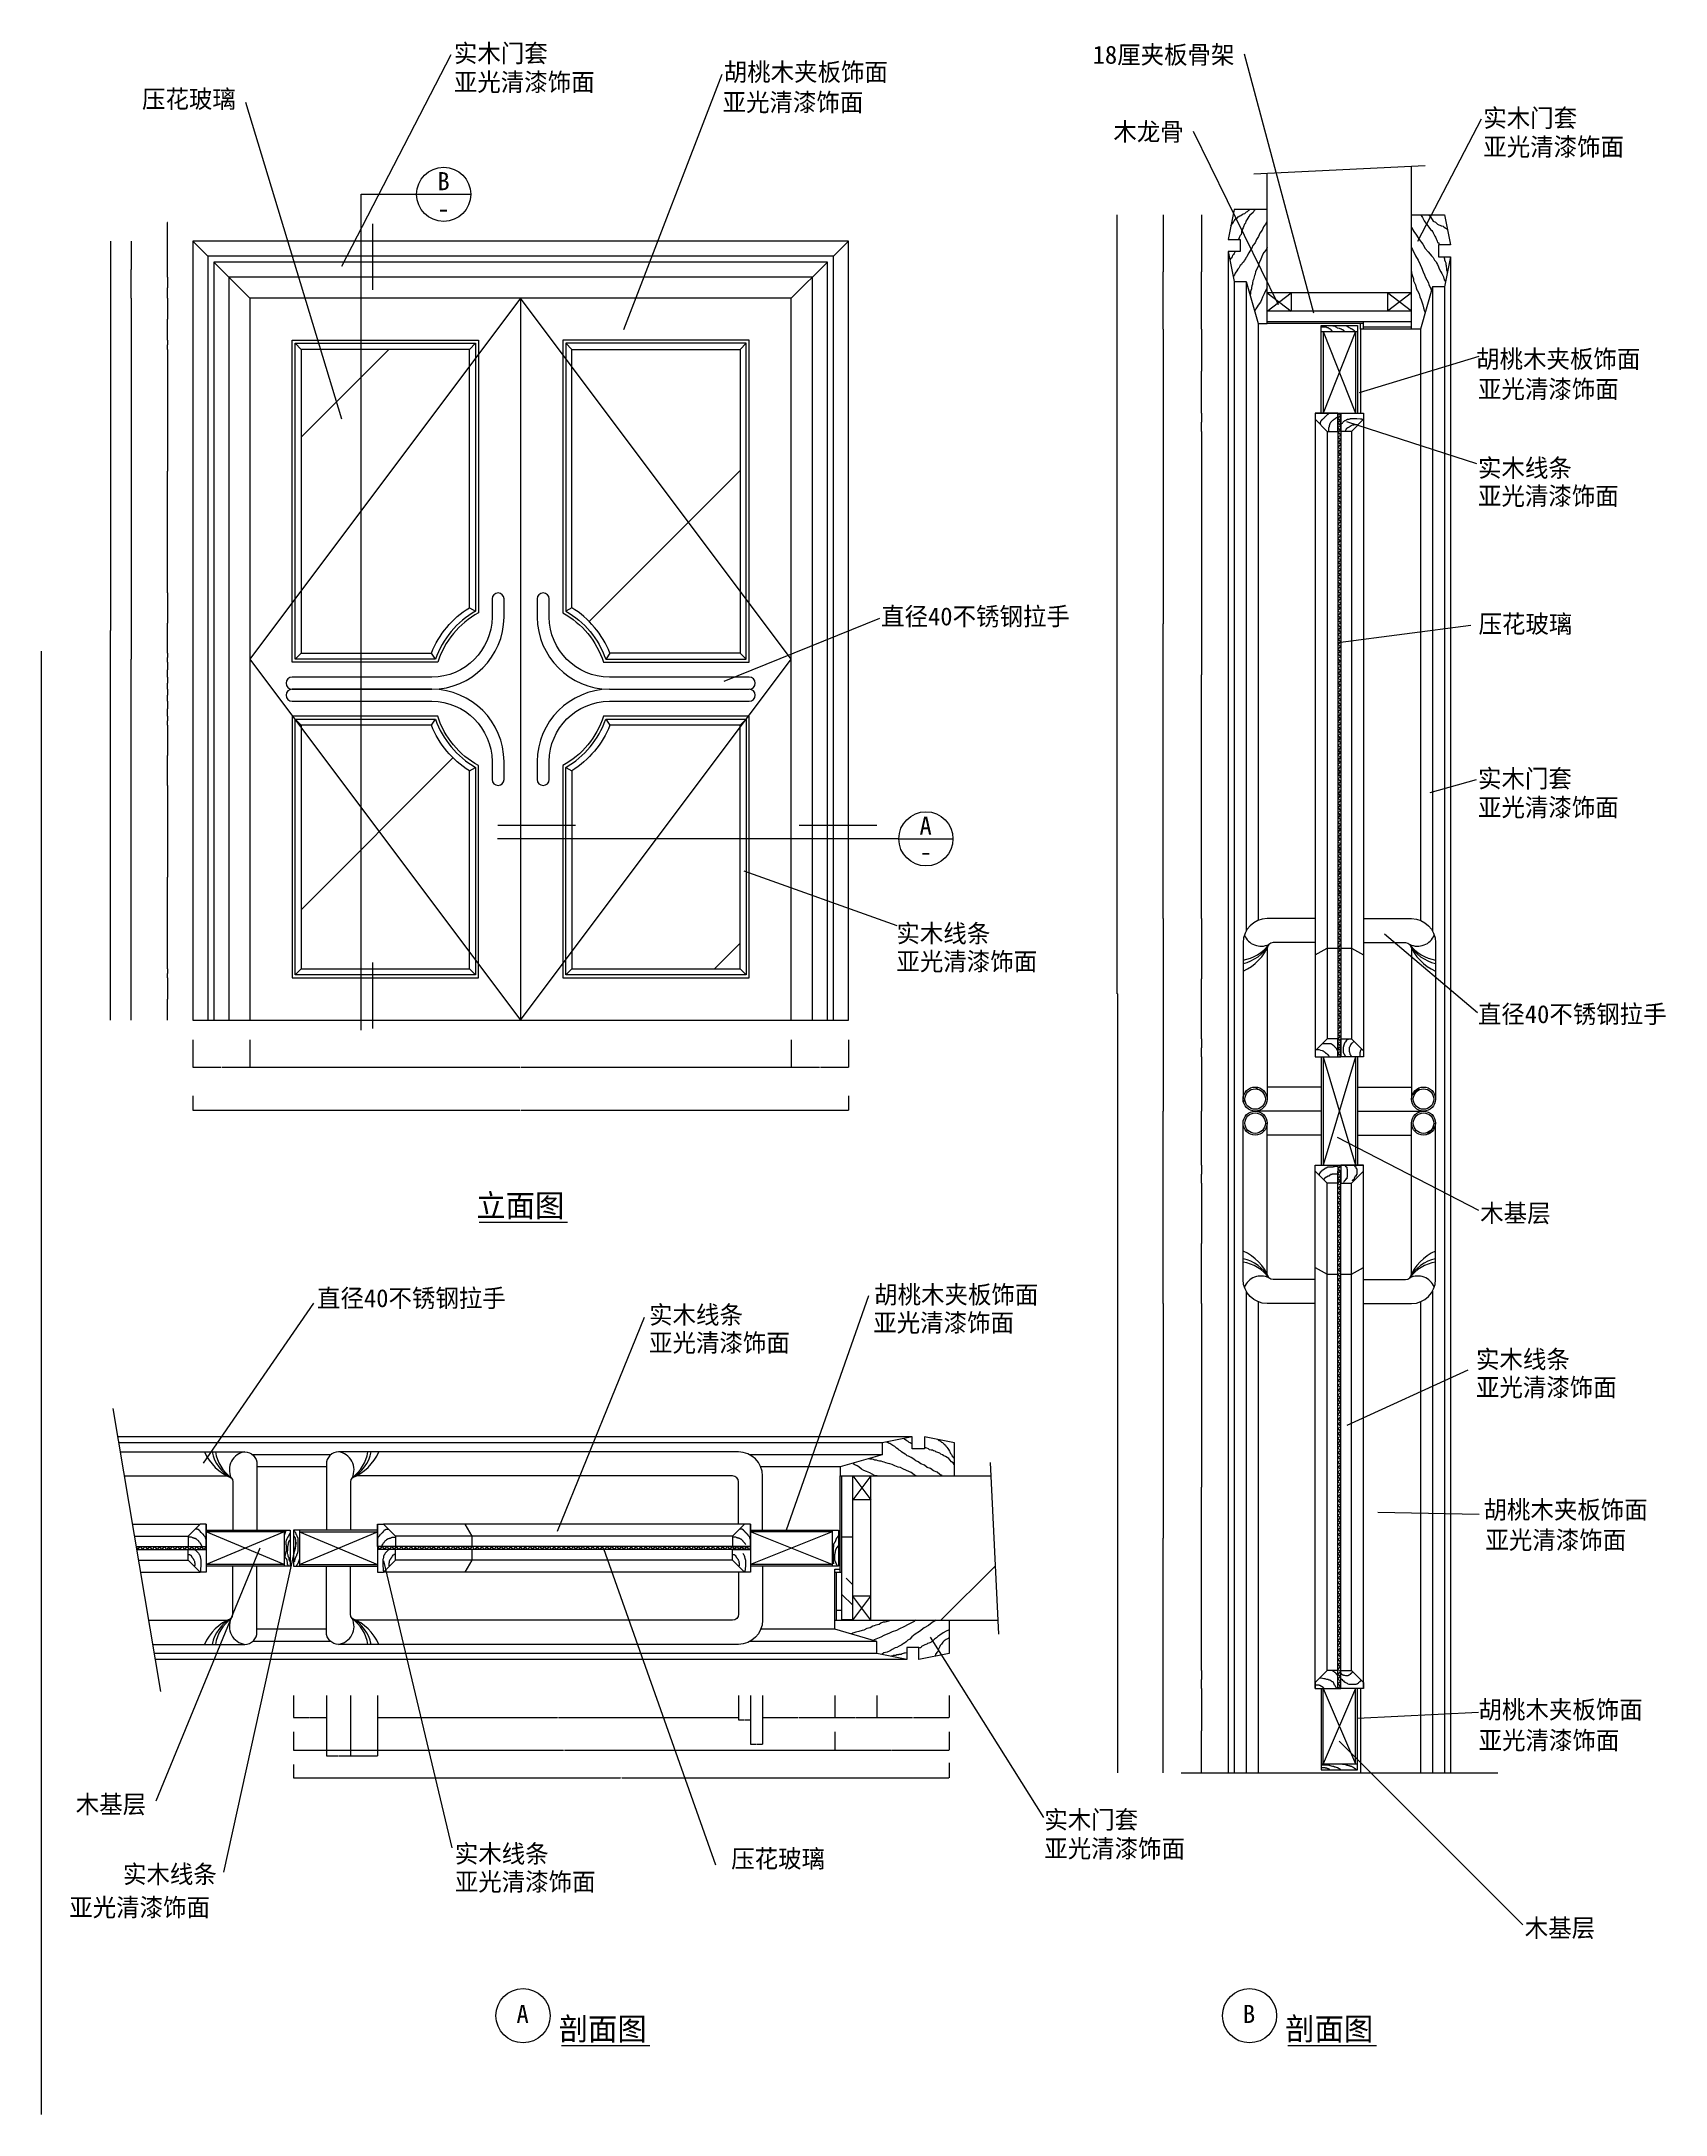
# Model space of a CAD drawing. Header units: metres. Extents: x 0 to 5399, y 0 to 6892.
import ezdxf

# ---------------------------------------------------------------- set-up
doc = ezdxf.new("R2010")
doc.units = ezdxf.units.M
for name, color, linetype in [('2', 2, 'Continuous'), ('3', 3, 'Continuous'), ('4', 4, 'Continuous'), ('7', 7, 'Continuous'), ('BH', 3, 'Continuous'), ('DIM', 3, 'Continuous'), ('TEXT', 3, 'Continuous')]:
    doc.layers.add(name, color=color, linetype=linetype)
doc.dimstyles.get("Standard").update_dxf_attribs({"dimtxt": 2.5, "dimasz": 2.5, "dimexe": 1.25, "dimexo": 0.625, "dimtad": 1, "dimcen": 2.5, "dimazin": 3, "dimtfac": 1, "dimtmove": 0, "dimatfit": 3})

# ---------------------------------------------------------------- blocks, each defined once
blk = doc.blocks.new('BH2')
at = {"layer": 'BH'}
blk.add_lwpolyline([(0, 32), (5, 28), (0, 24), (5, 20), (0, 16), (5, 12), (0, 8), (5, 4), (0, 0)], dxfattribs=at)
blk = doc.blocks.new('*D1')
for p, q in [((3856.07, 1416.19), (3856.07, 1276.01)), ((3855.82, 1276.01), (3855.57, 1276.01)), ((3856.07, 1135.84), (3856.07, 1276.01)), ((3856.07, 1276.01), (3856.07, 1276.01)), ((3856.32, 1276.01), (3856.57, 1276.01))]:
    blk.add_line(p, q)
at = {"layer": 'Defpoints'}
for p in [(3856.07, 1416.19), (3856.07, 1276.01), (3856.07, 1135.84)]:
    blk.add_point(p, dxfattribs=at)
at = {"layer": 'DIM', "insert": (3856.07, 1277.135), "char_height": 1, "attachment_point": 5}
blk.add_mtext('140', dxfattribs=at)
blk = doc.blocks.new('*D2')
for p, q in [((3856.07, 1476.19), (3856.07, 1446.19)), ((3855.82, 1446.19), (3855.57, 1446.19)), ((3856.07, 1416.19), (3856.07, 1446.19)), ((3856.07, 1446.19), (3856.07, 1446.19)), ((3856.32, 1446.19), (3856.57, 1446.19))]:
    blk.add_line(p, q)
at = {"layer": 'Defpoints'}
for p in [(3856.07, 1476.19), (3856.07, 1446.19), (3856.07, 1416.19)]:
    blk.add_point(p, dxfattribs=at)
at = {"layer": 'DIM', "insert": (3856.07, 1447.315), "char_height": 1, "attachment_point": 5}
blk.add_mtext('30', dxfattribs=at)
blk = doc.blocks.new('*D3')
for p, q in [((3856.07, 2696.19), (3856.07, 2086.19)), ((3855.82, 2086.19), (3855.57, 2086.19)), ((3856.07, 1476.19), (3856.07, 2086.19)), ((3856.07, 2086.19), (3856.07, 2086.19)), ((3856.32, 2086.19), (3856.57, 2086.19))]:
    blk.add_line(p, q)
at = {"layer": 'Defpoints'}
for p in [(3856.07, 2696.19), (3856.07, 2086.19), (3856.07, 1476.19)]:
    blk.add_point(p, dxfattribs=at)
at = {"layer": 'DIM', "insert": (3856.07, 2087.315), "char_height": 1, "attachment_point": 5}
blk.add_mtext('610', dxfattribs=at)
blk = doc.blocks.new('*D4')
for p, q in [((3856.07, 3096.19), (3856.07, 2896.19)), ((3855.82, 2896.19), (3855.57, 2896.19)), ((3856.07, 2696.19), (3856.07, 2896.19)), ((3856.07, 2896.19), (3856.07, 2896.19)), ((3856.32, 2896.19), (3856.57, 2896.19))]:
    blk.add_line(p, q)
at = {"layer": 'Defpoints'}
for p in [(3856.07, 3096.19), (3856.07, 2896.19), (3856.07, 2696.19)]:
    blk.add_point(p, dxfattribs=at)
at = {"layer": 'DIM', "insert": (3856.07, 2897.315), "char_height": 1, "attachment_point": 5}
blk.add_mtext('200', dxfattribs=at)
blk = doc.blocks.new('*D5')
for p, q in [((3855.82, 3126.19), (3855.57, 3126.19)), ((3856.07, 3156.19), (3856.07, 3126.19)), ((3856.07, 3096.19), (3856.07, 3126.19)), ((3856.07, 3126.19), (3856.07, 3126.19)), ((3856.32, 3126.19), (3856.57, 3126.19))]:
    blk.add_line(p, q)
at = {"layer": 'Defpoints'}
for p in [(3856.07, 3156.19), (3856.07, 3126.19), (3856.07, 3096.19)]:
    blk.add_point(p, dxfattribs=at)
at = {"layer": 'DIM', "insert": (3856.07, 3127.315), "char_height": 1, "attachment_point": 5}
blk.add_mtext('30', dxfattribs=at)
blk = doc.blocks.new('*D6')
for p, q in [((3856.07, 3516.19), (3856.07, 3336.19)), ((3855.82, 3336.19), (3855.57, 3336.19)), ((3856.07, 3156.19), (3856.07, 3336.19)), ((3856.07, 3336.19), (3856.07, 3336.19)), ((3856.32, 3336.19), (3856.57, 3336.19))]:
    blk.add_line(p, q)
at = {"layer": 'Defpoints'}
for p in [(3856.07, 3516.19), (3856.07, 3336.19), (3856.07, 3156.19)]:
    blk.add_point(p, dxfattribs=at)
at = {"layer": 'DIM', "insert": (3856.07, 3337.315), "char_height": 1, "attachment_point": 5}
blk.add_mtext('180', dxfattribs=at)
blk = doc.blocks.new('*D7')
for p, q in [((3855.82, 3546.19), (3855.57, 3546.19)), ((3856.07, 3576.19), (3856.07, 3546.19)), ((3856.07, 3516.19), (3856.07, 3546.19)), ((3856.07, 3546.19), (3856.07, 3546.19)), ((3856.32, 3546.19), (3856.57, 3546.19))]:
    blk.add_line(p, q)
at = {"layer": 'Defpoints'}
for p in [(3856.07, 3576.19), (3856.07, 3546.19), (3856.07, 3516.19)]:
    blk.add_point(p, dxfattribs=at)
at = {"layer": 'DIM', "insert": (3856.07, 3547.315), "char_height": 1, "attachment_point": 5}
blk.add_mtext('30', dxfattribs=at)
blk = doc.blocks.new('*D8')
for p, q in [((3856.07, 3976.19), (3856.07, 3776.19)), ((3855.82, 3776.19), (3855.57, 3776.19)), ((3856.07, 3576.19), (3856.07, 3776.19)), ((3856.07, 3776.19), (3856.07, 3776.19)), ((3856.32, 3776.19), (3856.57, 3776.19))]:
    blk.add_line(p, q)
at = {"layer": 'Defpoints'}
for p in [(3856.07, 3976.19), (3856.07, 3776.19), (3856.07, 3576.19)]:
    blk.add_point(p, dxfattribs=at)
at = {"layer": 'DIM', "insert": (3856.07, 3777.315), "char_height": 1, "attachment_point": 5}
blk.add_mtext('200', dxfattribs=at)
blk = doc.blocks.new('*D9')
for p, q in [((3856.07, 5596.19), (3856.07, 4786.19)), ((3855.82, 4786.19), (3855.57, 4786.19)), ((3856.07, 3976.19), (3856.07, 4786.19)), ((3856.07, 4786.19), (3856.07, 4786.19)), ((3856.32, 4786.19), (3856.57, 4786.19))]:
    blk.add_line(p, q)
at = {"layer": 'Defpoints'}
for p in [(3856.07, 5596.19), (3856.07, 4786.19), (3856.07, 3976.19)]:
    blk.add_point(p, dxfattribs=at)
at = {"layer": 'DIM', "insert": (3856.07, 4787.315), "char_height": 1, "attachment_point": 5}
blk.add_mtext('810', dxfattribs=at)
blk = doc.blocks.new('*D10')
for p, q in [((3856.07, 5656.19), (3856.07, 5626.19)), ((3855.82, 5626.19), (3855.57, 5626.19)), ((3856.07, 5596.19), (3856.07, 5626.19)), ((3856.07, 5626.19), (3856.07, 5626.19)), ((3856.32, 5626.19), (3856.57, 5626.19))]:
    blk.add_line(p, q)
at = {"layer": 'Defpoints'}
for p in [(3856.07, 5656.19), (3856.07, 5626.19), (3856.07, 5596.19)]:
    blk.add_point(p, dxfattribs=at)
at = {"layer": 'DIM', "insert": (3856.07, 5627.315), "char_height": 1, "attachment_point": 5}
blk.add_mtext('30', dxfattribs=at)
blk = doc.blocks.new('*D11')
for p, q in [((3856.07, 5936.19), (3856.07, 5796.19)), ((3855.82, 5796.19), (3855.57, 5796.19)), ((3856.07, 5656.19), (3856.07, 5796.19)), ((3856.07, 5796.19), (3856.07, 5796.19)), ((3856.32, 5796.19), (3856.57, 5796.19))]:
    blk.add_line(p, q)
at = {"layer": 'Defpoints'}
for p in [(3856.07, 5936.19), (3856.07, 5796.19), (3856.07, 5656.19)]:
    blk.add_point(p, dxfattribs=at)
at = {"layer": 'DIM', "insert": (3856.07, 5797.315), "char_height": 1, "attachment_point": 5}
blk.add_mtext('140', dxfattribs=at)
blk = doc.blocks.new('*D12')
for p, q in [((3856.07, 6316.19), (3856.07, 6126.19)), ((3855.82, 6126.19), (3855.57, 6126.19)), ((3856.07, 5936.19), (3856.07, 6126.19)), ((3856.07, 6126.19), (3856.07, 6126.19)), ((3856.32, 6126.19), (3856.57, 6126.19))]:
    blk.add_line(p, q)
at = {"layer": 'Defpoints'}
for p in [(3856.07, 6316.19), (3856.07, 6126.19), (3856.07, 5936.19)]:
    blk.add_point(p, dxfattribs=at)
at = {"layer": 'DIM', "insert": (3856.07, 6127.315), "char_height": 1, "attachment_point": 5}
blk.add_mtext('190', dxfattribs=at)
blk = doc.blocks.new('*D13')
for p, q in [((3575.28, 6316.19), (3575.28, 3726.08)), ((3575.53, 3726.08), (3577.66, 3726.08)), ((3577.91, 1135.96), (3577.91, 3726.08))]:
    blk.add_line(p, q)
at = {"layer": 'Defpoints'}
for p in [(3575.28, 6316.19), (3575.28, 3726.08), (3577.91, 1135.96)]:
    blk.add_point(p, dxfattribs=at)
at = {"layer": 'DIM', "insert": (3576.595, 3727.205), "char_height": 1, "attachment_point": 5}
blk.add_mtext('2590', dxfattribs=at)
blk = doc.blocks.new('*D14')
for p, q in [((3728.91, 3976.19), (3728.91, 3336.19)), ((3728.66, 3336.19), (3728.41, 3336.19)), ((3728.91, 2696.19), (3728.91, 3336.19)), ((3728.91, 3336.19), (3728.91, 3336.19)), ((3729.16, 3336.19), (3729.41, 3336.19))]:
    blk.add_line(p, q)
at = {"layer": 'Defpoints'}
for p in [(3728.91, 3976.19), (3728.91, 3336.19), (3728.91, 2696.19)]:
    blk.add_point(p, dxfattribs=at)
at = {"layer": 'DIM', "insert": (3728.91, 3337.315), "char_height": 1, "attachment_point": 5}
blk.add_mtext('640', dxfattribs=at)
blk = doc.blocks.new('*D15')
for p, q in [((836.94, 1163.81), (836.94, 1119.03)), ((837.19, 1119.03), (1924.94, 1119.03)), ((1928.94, 1119.03), (3016.69, 1119.03)), ((3016.94, 1169.06), (3016.94, 1119.03))]:
    blk.add_line(p, q)
at = {"layer": 'Defpoints'}
for p in [(836.94, 1163.81), (836.94, 1119.03), (3016.94, 1169.06)]:
    blk.add_point(p, dxfattribs=at)
at = {"layer": 'DIM', "insert": (1926.94, 1119.03), "char_height": 1, "attachment_point": 5}
blk.add_mtext('1090', dxfattribs=at)
blk = doc.blocks.new('*D16')
for p, q in [((836.94, 1272.03), (836.94, 1211.43)), ((2636.94, 1272.03), (2636.94, 1211.43)), ((837.19, 1211.43), (1735.44, 1211.43)), ((1738.44, 1211.43), (2636.69, 1211.43))]:
    blk.add_line(p, q)
at = {"layer": 'Defpoints'}
for p in [(836.94, 1272.03), (2636.94, 1272.03), (836.94, 1211.43)]:
    blk.add_point(p, dxfattribs=at)
at = {"layer": 'DIM', "insert": (1736.94, 1211.43), "char_height": 1, "attachment_point": 5}
blk.add_mtext('450', dxfattribs=at)
blk = doc.blocks.new('*D17')
for p, q in [((1116.94, 1393.19), (1116.94, 1319.66)), ((2316.94, 1393.19), (2316.94, 1319.66)), ((1117.19, 1319.66), (1715.44, 1319.66)), ((1718.44, 1319.66), (2316.69, 1319.66))]:
    blk.add_line(p, q)
at = {"layer": 'Defpoints'}
for p in [(1116.94, 1393.19), (2316.94, 1393.19), (1116.94, 1319.66)]:
    blk.add_point(p, dxfattribs=at)
at = {"layer": 'DIM', "insert": (1716.94, 1319.66), "char_height": 1, "attachment_point": 5}
blk.add_mtext('600', dxfattribs=at)
blk = doc.blocks.new('*D18')
for p, q in [((502.59, 3386.95), (502.59, 3338.85)), ((2682.59, 3386.95), (2682.59, 3338.85)), ((502.84, 3338.85), (1590.59, 3338.85)), ((1594.59, 3338.85), (2682.34, 3338.85))]:
    blk.add_line(p, q)
at = {"layer": 'Defpoints'}
for p in [(502.59, 3386.95), (2682.59, 3386.95), (502.59, 3338.85)]:
    blk.add_point(p, dxfattribs=at)
at = {"layer": 'DIM', "insert": (1592.59, 3338.85), "char_height": 1, "attachment_point": 5}
blk.add_mtext('2180', dxfattribs=at)
blk = doc.blocks.new('*D19')
for p, q in [((692.59, 3572.99), (692.59, 3482.71)), ((2492.59, 3572.99), (2492.59, 3482.71)), ((692.84, 3482.71), (1590.59, 3482.71)), ((1594.59, 3482.71), (2492.34, 3482.71))]:
    blk.add_line(p, q)
at = {"layer": 'Defpoints'}
for p in [(692.59, 3572.99), (2492.59, 3572.99), (692.59, 3482.71)]:
    blk.add_point(p, dxfattribs=at)
at = {"layer": 'DIM', "insert": (1592.59, 3482.71), "char_height": 1, "attachment_point": 5}
blk.add_mtext('1800', dxfattribs=at)
blk = doc.blocks.new('*D20')
for p, q in [((836.94, 1393.19), (836.94, 1319.66)), ((946.94, 1393.19), (946.94, 1319.66)), ((837.19, 1319.66), (890.94, 1319.66)), ((892.94, 1319.66), (946.69, 1319.66))]:
    blk.add_line(p, q)
at = {"layer": 'Defpoints'}
for p in [(836.94, 1393.19), (946.94, 1393.19), (836.94, 1319.66)]:
    blk.add_point(p, dxfattribs=at)
at = {"layer": 'DIM', "insert": (891.94, 1319.66), "char_height": 1, "attachment_point": 5}
blk.add_mtext('55', dxfattribs=at)
blk = doc.blocks.new('*D21')
for p, q in [((1026.94, 1392.98), (1026.94, 1192.16)), ((1116.94, 1393.19), (1116.94, 1192.16)), ((1027.19, 1192.16), (1070.94, 1192.16)), ((1072.94, 1192.16), (1116.69, 1192.16))]:
    blk.add_line(p, q)
at = {"layer": 'Defpoints'}
for p in [(1026.94, 1392.98), (1116.94, 1393.19), (1026.94, 1192.16)]:
    blk.add_point(p, dxfattribs=at)
at = {"layer": 'DIM', "insert": (1071.94, 1192.16), "char_height": 1, "attachment_point": 5}
blk.add_mtext('45', dxfattribs=at)
blk = doc.blocks.new('*D22')
for p, q in [((946.94, 1393.19), (946.94, 1192.16)), ((1026.94, 1392.98), (1026.94, 1192.16)), ((947.19, 1192.16), (985.94, 1192.16)), ((987.94, 1192.16), (1026.69, 1192.16))]:
    blk.add_line(p, q)
at = {"layer": 'Defpoints'}
for p in [(946.94, 1393.19), (1026.94, 1392.98), (946.94, 1192.16)]:
    blk.add_point(p, dxfattribs=at)
at = {"layer": 'DIM', "insert": (986.94, 1192.16), "char_height": 1, "attachment_point": 5}
blk.add_mtext('40', dxfattribs=at)
blk = doc.blocks.new('*D23')
for p, q in [((502.59, 3572.99), (502.59, 3482.71)), ((692.59, 3572.99), (692.59, 3482.71)), ((502.84, 3482.71), (596.09, 3482.71)), ((599.09, 3482.71), (692.34, 3482.71))]:
    blk.add_line(p, q)
at = {"layer": 'Defpoints'}
for p in [(502.59, 3572.99), (692.59, 3572.99), (502.59, 3482.71)]:
    blk.add_point(p, dxfattribs=at)
at = {"layer": 'DIM', "insert": (597.59, 3482.71), "char_height": 1, "attachment_point": 5}
blk.add_mtext('190', dxfattribs=at)
blk = doc.blocks.new('*D24')
for p, q in [((2396.94, 1393.19), (2396.94, 1319.66)), ((2636.94, 1393.19), (2636.94, 1319.66)), ((2397.19, 1319.66), (2515.44, 1319.66)), ((2518.44, 1319.66), (2636.69, 1319.66))]:
    blk.add_line(p, q)
at = {"layer": 'Defpoints'}
for p in [(2396.94, 1393.19), (2636.94, 1393.19), (2396.94, 1319.66)]:
    blk.add_point(p, dxfattribs=at)
at = {"layer": 'DIM', "insert": (2516.94, 1319.66), "char_height": 1, "attachment_point": 5}
blk.add_mtext('120', dxfattribs=at)
blk = doc.blocks.new('*D25')
for p, q in [((2492.59, 3572.99), (2492.59, 3482.71)), ((2682.59, 3572.99), (2682.59, 3482.71)), ((2492.84, 3482.71), (2586.09, 3482.71)), ((2589.09, 3482.71), (2682.34, 3482.71))]:
    blk.add_line(p, q)
at = {"layer": 'Defpoints'}
for p in [(2492.59, 3572.99), (2682.59, 3572.99), (2492.59, 3482.71)]:
    blk.add_point(p, dxfattribs=at)
at = {"layer": 'DIM', "insert": (2587.59, 3482.71), "char_height": 1, "attachment_point": 5}
blk.add_mtext('190', dxfattribs=at)
blk = doc.blocks.new('*D26')
for p, q in [((2356.94, 1393.19), (2356.94, 1230.85)), ((2396.94, 1393.19), (2396.94, 1230.85)), ((2357.19, 1230.85), (2375.94, 1230.85)), ((2377.94, 1230.85), (2396.69, 1230.85))]:
    blk.add_line(p, q)
at = {"layer": 'Defpoints'}
for p in [(2356.94, 1393.19), (2396.94, 1393.19), (2356.94, 1230.85)]:
    blk.add_point(p, dxfattribs=at)
at = {"layer": 'DIM', "insert": (2376.94, 1230.85), "char_height": 1, "attachment_point": 5}
blk.add_mtext('20', dxfattribs=at)
blk = doc.blocks.new('*D27')
for p, q in [((2316.94, 1393.19), (2316.94, 1312.2)), ((2356.94, 1393.19), (2356.94, 1312.2)), ((2317.19, 1312.2), (2335.94, 1312.2)), ((2337.94, 1312.2), (2356.69, 1312.2))]:
    blk.add_line(p, q)
at = {"layer": 'Defpoints'}
for p in [(2316.94, 1393.19), (2356.94, 1393.19), (2316.94, 1312.2)]:
    blk.add_point(p, dxfattribs=at)
at = {"layer": 'DIM', "insert": (2336.94, 1312.2), "char_height": 1, "attachment_point": 5}
blk.add_mtext('20', dxfattribs=at)
blk = doc.blocks.new('*D28')
for p, q in [((3728.91, 2696.19), (3728.91, 1916.01)), ((3728.66, 1916.01), (3728.41, 1916.01)), ((3728.91, 1135.84), (3728.91, 1916.01)), ((3728.91, 1916.01), (3728.91, 1916.01)), ((3729.16, 1916.01), (3729.41, 1916.01))]:
    blk.add_line(p, q)
at = {"layer": 'Defpoints'}
for p in [(3728.91, 2696.19), (3728.91, 1916.01), (3728.91, 1135.84)]:
    blk.add_point(p, dxfattribs=at)
at = {"layer": 'DIM', "insert": (3728.91, 1917.135), "char_height": 1, "attachment_point": 5}
blk.add_mtext('780', dxfattribs=at)
blk = doc.blocks.new('*D29')
for p, q in [((2636.94, 1272.03), (2636.94, 1211.43)), ((3016.94, 1272.03), (3016.94, 1211.43)), ((2637.19, 1211.43), (2825.44, 1211.43)), ((2828.44, 1211.43), (3016.69, 1211.43))]:
    blk.add_line(p, q)
at = {"layer": 'Defpoints'}
for p in [(2636.94, 1272.03), (3016.94, 1272.03), (2636.94, 1211.43)]:
    blk.add_point(p, dxfattribs=at)
at = {"layer": 'DIM', "insert": (2826.94, 1211.43), "char_height": 1, "attachment_point": 5}
blk.add_mtext('190', dxfattribs=at)
blk = doc.blocks.new('*D30')
for p, q in [((2776.94, 1393.19), (2776.94, 1319.66)), ((3016.94, 1393.19), (3016.94, 1319.66)), ((2777.19, 1319.66), (2895.44, 1319.66)), ((2898.44, 1319.66), (3016.69, 1319.66))]:
    blk.add_line(p, q)
at = {"layer": 'Defpoints'}
for p in [(2776.94, 1393.19), (3016.94, 1393.19), (2776.94, 1319.66)]:
    blk.add_point(p, dxfattribs=at)
at = {"layer": 'DIM', "insert": (2896.94, 1319.66), "char_height": 1, "attachment_point": 5}
blk.add_mtext('120', dxfattribs=at)
blk = doc.blocks.new('*D31')
for p, q in [((2636.94, 1393.19), (2636.94, 1319.66)), ((2776.94, 1393.19), (2776.94, 1319.66)), ((2637.19, 1319.66), (2705.94, 1319.66)), ((2707.94, 1319.66), (2776.69, 1319.66))]:
    blk.add_line(p, q)
at = {"layer": 'Defpoints'}
for p in [(2636.94, 1393.19), (2776.94, 1393.19), (2636.94, 1319.66)]:
    blk.add_point(p, dxfattribs=at)
at = {"layer": 'DIM', "insert": (2706.94, 1319.66), "char_height": 1, "attachment_point": 5}
blk.add_mtext('70', dxfattribs=at)
blk = doc.blocks.new('*D32')
for p, q in [((418.01, 6290.7), (417.76, 6290.7)), ((418.26, 6228.8), (418.26, 6290.7)), ((418.26, 6108.8), (418.26, 6290.7)), ((418.26, 6290.7), (418.26, 6290.7)), ((418.51, 6290.7), (418.76, 6290.7))]:
    blk.add_line(p, q)
at = {"layer": 'Defpoints'}
for p in [(418.26, 6290.7), (418.26, 6228.8), (418.26, 6108.8)]:
    blk.add_point(p, dxfattribs=at)
at = {"layer": 'DIM', "insert": (418.26, 6291.825), "char_height": 1, "attachment_point": 5}
blk.add_mtext('0', dxfattribs=at)
blk = doc.blocks.new('*D33')
for p, q in [((229.28, 6228.8), (229.28, 4933.8)), ((229.03, 4933.8), (228.78, 4933.8)), ((229.28, 3638.8), (229.28, 4933.8)), ((229.28, 4933.8), (229.28, 4933.8)), ((229.53, 4933.8), (229.78, 4933.8))]:
    blk.add_line(p, q)
at = {"layer": 'Defpoints'}
for p in [(229.28, 6228.8), (229.28, 4933.8), (229.28, 3638.8)]:
    blk.add_point(p, dxfattribs=at)
at = {"layer": 'DIM', "insert": (229.28, 4934.925), "char_height": 1, "attachment_point": 5}
blk.add_mtext('0', dxfattribs=at)
blk = doc.blocks.new('*D34')
for p, q in [((297.43, 6038.8), (297.43, 4838.8)), ((297.18, 4838.8), (296.93, 4838.8)), ((297.43, 3638.8), (297.43, 4838.8)), ((297.43, 4838.8), (297.43, 4838.8)), ((297.68, 4838.8), (297.93, 4838.8))]:
    blk.add_line(p, q)
at = {"layer": 'Defpoints'}
for p in [(297.43, 6038.8), (297.43, 4838.8), (297.43, 3638.8)]:
    blk.add_point(p, dxfattribs=at)
at = {"layer": 'DIM', "insert": (297.43, 4839.925), "char_height": 1, "attachment_point": 5}
blk.add_mtext('0', dxfattribs=at)
blk = doc.blocks.new('*D35')
for p, q in [((418.26, 5058.8), (418.26, 4958.8)), ((418.01, 4958.8), (417.76, 4958.8)), ((418.26, 4858.8), (418.26, 4958.8)), ((418.26, 4958.8), (418.26, 4958.8)), ((418.51, 4958.8), (418.76, 4958.8))]:
    blk.add_line(p, q)
at = {"layer": 'Defpoints'}
for p in [(418.26, 5058.8), (418.26, 4958.8), (418.26, 4858.8)]:
    blk.add_point(p, dxfattribs=at)
at = {"layer": 'DIM', "insert": (418.26, 4959.925), "char_height": 1, "attachment_point": 5}
blk.add_mtext('0', dxfattribs=at)
blk = doc.blocks.new('*D36')
for p, q in [((418.26, 4418.8), (418.26, 4113.8)), ((418.01, 4113.8), (417.76, 4113.8)), ((418.26, 3808.8), (418.26, 4113.8)), ((418.26, 4113.8), (418.26, 4113.8)), ((418.51, 4113.8), (418.76, 4113.8))]:
    blk.add_line(p, q)
at = {"layer": 'Defpoints'}
for p in [(418.26, 4418.8), (418.26, 4113.8), (418.26, 3808.8)]:
    blk.add_point(p, dxfattribs=at)
at = {"layer": 'DIM', "insert": (418.26, 4114.925), "char_height": 1, "attachment_point": 5}
blk.add_mtext('0', dxfattribs=at)
blk = doc.blocks.new('*D37')
for p, q in [((418.26, 3778.8), (418.26, 3708.8)), ((418.01, 3708.8), (417.76, 3708.8)), ((418.26, 3638.8), (418.26, 3708.8)), ((418.26, 3708.8), (418.26, 3708.8)), ((418.51, 3708.8), (418.76, 3708.8))]:
    blk.add_line(p, q)
at = {"layer": 'Defpoints'}
for p in [(418.26, 3778.8), (418.26, 3708.8), (418.26, 3638.8)]:
    blk.add_point(p, dxfattribs=at)
at = {"layer": 'DIM', "insert": (418.26, 3709.925), "char_height": 1, "attachment_point": 5}
blk.add_mtext('0', dxfattribs=at)
blk = doc.blocks.new('*D38')
for p, q in [((418.01, 3793.8), (417.76, 3793.8)), ((418.26, 3808.8), (418.26, 3793.8)), ((418.26, 3778.8), (418.26, 3793.8)), ((418.26, 3793.8), (418.26, 3793.8)), ((418.51, 3793.8), (418.76, 3793.8))]:
    blk.add_line(p, q)
at = {"layer": 'Defpoints'}
for p in [(418.26, 3808.8), (418.26, 3793.8), (418.26, 3778.8)]:
    blk.add_point(p, dxfattribs=at)
at = {"layer": 'DIM', "insert": (418.26, 3794.925), "char_height": 1, "attachment_point": 5}
blk.add_mtext('0', dxfattribs=at)
blk = doc.blocks.new('*D39')
for p, q in [((418.26, 4618.8), (418.26, 4518.8)), ((418.01, 4518.8), (417.76, 4518.8)), ((418.26, 4418.8), (418.26, 4518.8)), ((418.26, 4518.8), (418.26, 4518.8)), ((418.51, 4518.8), (418.76, 4518.8))]:
    blk.add_line(p, q)
at = {"layer": 'Defpoints'}
for p in [(418.26, 4618.8), (418.26, 4518.8), (418.26, 4418.8)]:
    blk.add_point(p, dxfattribs=at)
at = {"layer": 'DIM', "insert": (418.26, 4519.925), "char_height": 1, "attachment_point": 5}
blk.add_mtext('0', dxfattribs=at)
blk = doc.blocks.new('*D40')
for p, q in [((418.01, 4633.8), (417.76, 4633.8)), ((418.26, 4648.8), (418.26, 4633.8)), ((418.26, 4618.8), (418.26, 4633.8)), ((418.26, 4633.8), (418.26, 4633.8)), ((418.51, 4633.8), (418.76, 4633.8))]:
    blk.add_line(p, q)
at = {"layer": 'Defpoints'}
for p in [(418.26, 4648.8), (418.26, 4633.8), (418.26, 4618.8)]:
    blk.add_point(p, dxfattribs=at)
at = {"layer": 'DIM', "insert": (418.26, 4634.925), "char_height": 1, "attachment_point": 5}
blk.add_mtext('0', dxfattribs=at)
blk = doc.blocks.new('*D41')
for p, q in [((418.26, 4698.8), (418.26, 4673.8)), ((418.01, 4673.8), (417.76, 4673.8)), ((418.26, 4648.8), (418.26, 4673.8)), ((418.26, 4673.8), (418.26, 4673.8)), ((418.51, 4673.8), (418.76, 4673.8))]:
    blk.add_line(p, q)
at = {"layer": 'Defpoints'}
for p in [(418.26, 4698.8), (418.26, 4673.8), (418.26, 4648.8)]:
    blk.add_point(p, dxfattribs=at)
at = {"layer": 'DIM', "insert": (418.26, 4674.925), "char_height": 1, "attachment_point": 5}
blk.add_mtext('0', dxfattribs=at)
blk = doc.blocks.new('*D42')
for p, q in [((418.01, 4718.8), (417.76, 4718.8)), ((418.26, 4738.8), (418.26, 4718.8)), ((418.26, 4698.8), (418.26, 4718.8)), ((418.26, 4718.8), (418.26, 4718.8)), ((418.51, 4718.8), (418.76, 4718.8))]:
    blk.add_line(p, q)
at = {"layer": 'Defpoints'}
for p in [(418.26, 4738.8), (418.26, 4718.8), (418.26, 4698.8)]:
    blk.add_point(p, dxfattribs=at)
at = {"layer": 'DIM', "insert": (418.26, 4719.925), "char_height": 1, "attachment_point": 5}
blk.add_mtext('0', dxfattribs=at)
blk = doc.blocks.new('*D43')
for p, q in [((418.01, 4758.8), (417.76, 4758.8)), ((418.26, 4778.8), (418.26, 4758.8)), ((418.26, 4738.8), (418.26, 4758.8)), ((418.26, 4758.8), (418.26, 4758.8)), ((418.51, 4758.8), (418.76, 4758.8))]:
    blk.add_line(p, q)
at = {"layer": 'Defpoints'}
for p in [(418.26, 4778.8), (418.26, 4758.8), (418.26, 4738.8)]:
    blk.add_point(p, dxfattribs=at)
at = {"layer": 'DIM', "insert": (418.26, 4759.925), "char_height": 1, "attachment_point": 5}
blk.add_mtext('0', dxfattribs=at)
blk = doc.blocks.new('*D44')
for p, q in [((418.26, 4828.8), (418.26, 4803.8)), ((418.01, 4803.8), (417.76, 4803.8)), ((418.26, 4778.8), (418.26, 4803.8)), ((418.26, 4803.8), (418.26, 4803.8)), ((418.51, 4803.8), (418.76, 4803.8))]:
    blk.add_line(p, q)
at = {"layer": 'Defpoints'}
for p in [(418.26, 4828.8), (418.26, 4803.8), (418.26, 4778.8)]:
    blk.add_point(p, dxfattribs=at)
at = {"layer": 'DIM', "insert": (418.26, 4804.925), "char_height": 1, "attachment_point": 5}
blk.add_mtext('0', dxfattribs=at)
blk = doc.blocks.new('*D45')
for p, q in [((418.01, 4843.8), (417.76, 4843.8)), ((418.26, 4858.8), (418.26, 4843.8)), ((418.26, 4828.8), (418.26, 4843.8)), ((418.26, 4843.8), (418.26, 4843.8)), ((418.51, 4843.8), (418.76, 4843.8))]:
    blk.add_line(p, q)
at = {"layer": 'Defpoints'}
for p in [(418.26, 4858.8), (418.26, 4843.8), (418.26, 4828.8)]:
    blk.add_point(p, dxfattribs=at)
at = {"layer": 'DIM', "insert": (418.26, 4844.925), "char_height": 1, "attachment_point": 5}
blk.add_mtext('0', dxfattribs=at)
blk = doc.blocks.new('*D46')
for p, q in [((418.26, 5868.8), (418.26, 5463.8)), ((418.01, 5463.8), (417.76, 5463.8)), ((418.26, 5058.8), (418.26, 5463.8)), ((418.26, 5463.8), (418.26, 5463.8)), ((418.51, 5463.8), (418.76, 5463.8))]:
    blk.add_line(p, q)
at = {"layer": 'Defpoints'}
for p in [(418.26, 5868.8), (418.26, 5463.8), (418.26, 5058.8)]:
    blk.add_point(p, dxfattribs=at)
at = {"layer": 'DIM', "insert": (418.26, 5464.925), "char_height": 1, "attachment_point": 5}
blk.add_mtext('0', dxfattribs=at)
blk = doc.blocks.new('*D47')
for p, q in [((297.43, 6228.8), (297.43, 6133.8)), ((297.18, 6133.8), (296.93, 6133.8)), ((297.43, 6038.8), (297.43, 6133.8)), ((297.43, 6133.8), (297.43, 6133.8)), ((297.68, 6133.8), (297.93, 6133.8))]:
    blk.add_line(p, q)
at = {"layer": 'Defpoints'}
for p in [(297.43, 6228.8), (297.43, 6133.8), (297.43, 6038.8)]:
    blk.add_point(p, dxfattribs=at)
at = {"layer": 'DIM', "insert": (297.43, 6134.925), "char_height": 1, "attachment_point": 5}
blk.add_mtext('0', dxfattribs=at)
blk = doc.blocks.new('*D48')
for p, q in [((418.26, 6038.8), (418.26, 5968.8)), ((418.01, 5968.8), (417.76, 5968.8)), ((418.26, 5898.8), (418.26, 5968.8)), ((418.26, 5968.8), (418.26, 5968.8)), ((418.51, 5968.8), (418.76, 5968.8))]:
    blk.add_line(p, q)
at = {"layer": 'Defpoints'}
for p in [(418.26, 6038.8), (418.26, 5968.8), (418.26, 5898.8)]:
    blk.add_point(p, dxfattribs=at)
at = {"layer": 'DIM', "insert": (418.26, 5969.925), "char_height": 1, "attachment_point": 5}
blk.add_mtext('0', dxfattribs=at)
blk = doc.blocks.new('*D49')
for p, q in [((418.01, 5883.8), (417.76, 5883.8)), ((418.26, 5898.8), (418.26, 5883.8)), ((418.26, 5868.8), (418.26, 5883.8)), ((418.26, 5883.8), (418.26, 5883.8)), ((418.51, 5883.8), (418.76, 5883.8))]:
    blk.add_line(p, q)
at = {"layer": 'Defpoints'}
for p in [(418.26, 5898.8), (418.26, 5883.8), (418.26, 5868.8)]:
    blk.add_point(p, dxfattribs=at)
at = {"layer": 'DIM', "insert": (418.26, 5884.925), "char_height": 1, "attachment_point": 5}
blk.add_mtext('0', dxfattribs=at)
blk = doc.blocks.new('*D50')
for p, q in [((418.01, 6073.8), (417.76, 6073.8)), ((418.26, 6108.8), (418.26, 6073.8)), ((418.26, 6038.8), (418.26, 6073.8)), ((418.26, 6073.8), (418.26, 6073.8)), ((418.51, 6073.8), (418.76, 6073.8))]:
    blk.add_line(p, q)
at = {"layer": 'Defpoints'}
for p in [(418.26, 6108.8), (418.26, 6073.8), (418.26, 6038.8)]:
    blk.add_point(p, dxfattribs=at)
at = {"layer": 'DIM', "insert": (418.26, 6074.925), "char_height": 1, "attachment_point": 5}
blk.add_mtext('0', dxfattribs=at)
blk = doc.blocks.new('*D51')
for p, q in [((3728.91, 6316.19), (3728.91, 6126.19)), ((3728.66, 6126.19), (3728.41, 6126.19)), ((3728.91, 5936.19), (3728.91, 6126.19)), ((3728.91, 6126.19), (3728.91, 6126.19)), ((3729.16, 6126.19), (3729.41, 6126.19))]:
    blk.add_line(p, q)
at = {"layer": 'Defpoints'}
for p in [(3728.91, 6316.19), (3728.91, 6126.19), (3728.91, 5936.19)]:
    blk.add_point(p, dxfattribs=at)
at = {"layer": 'DIM', "insert": (3728.91, 6127.315), "char_height": 1, "attachment_point": 5}
blk.add_mtext('190', dxfattribs=at)
blk = doc.blocks.new('*D52')
for p, q in [((-0.25, 4865.84), (-0.5, 4865.84)), ((0, 0), (0, 4865.84)), ((0, 0), (0, 4865.84)), ((0, 4865.84), (0, 4865.84)), ((0.25, 4865.84), (0.5, 4865.84))]:
    blk.add_line(p, q)
at = {"layer": 'Defpoints'}
for p in [(0, 4865.84), (0, 0), (0, 0)]:
    blk.add_point(p, dxfattribs=at)
at = {"layer": 'DIM', "insert": (0, 4866.965), "char_height": 1, "attachment_point": 5}
blk.add_mtext('0', dxfattribs=at)
blk = doc.blocks.new('*D53')
for p, q in [((-0.25, 4758.28), (-0.5, 4758.28)), ((0, 0), (0, 4758.28)), ((0, 0), (0, 4758.28)), ((0, 4758.28), (0, 4758.28)), ((0.25, 4758.28), (0.5, 4758.28))]:
    blk.add_line(p, q)
at = {"layer": 'Defpoints'}
for p in [(0, 4758.28), (0, 0), (0, 0)]:
    blk.add_point(p, dxfattribs=at)
at = {"layer": 'DIM', "insert": (0, 4759.405), "char_height": 1, "attachment_point": 5}
blk.add_mtext('0', dxfattribs=at)
blk = doc.blocks.new('*D54')
for p, q in [((3728.91, 5936.19), (3728.91, 4956.19)), ((3728.66, 4956.19), (3728.41, 4956.19)), ((3728.91, 3976.19), (3728.91, 4956.19)), ((3728.91, 4956.19), (3728.91, 4956.19)), ((3729.16, 4956.19), (3729.41, 4956.19))]:
    blk.add_line(p, q)
at = {"layer": 'Defpoints'}
for p in [(3728.91, 5936.19), (3728.91, 4956.19), (3728.91, 3976.19)]:
    blk.add_point(p, dxfattribs=at)
at = {"layer": 'DIM', "insert": (3728.91, 4957.315), "char_height": 1, "attachment_point": 5}
blk.add_mtext('980', dxfattribs=at)

msp = doc.modelspace()

# ---------------------------------------------------------------- hatches: boundary and pattern name
at = {"layer": '3'}
h = msp.add_hatch(dxfattribs=at)
h.set_pattern_fill('ANSI32', scale=20)
h.paths.add_polyline_path([(4074.61, 3376.19, 1), (3994.61, 3376.19, 1)])
h.paths.add_polyline_path([(4000.61, 3376.19, -1), (4068.61, 3376.19, -1)])
h.paths.add_polyline_path([(3994.61, 3296.19, 1), (4074.61, 3296.19, 1)])
h.paths.add_polyline_path([(4000.61, 3296.19, -1), (4068.61, 3296.19, -1)])
h.paths.add_polyline_path([(4634.61, 3376.19, 1), (4554.61, 3376.19, 1)])
h.paths.add_polyline_path([(4560.61, 3376.19, -1), (4628.61, 3376.19, -1)])
h.paths.add_polyline_path([(4554.61, 3296.19, 1), (4634.61, 3296.19, 1)])
h.paths.add_polyline_path([(4628.61, 3296.19, -1), (4560.61, 3296.19, -1)])
at = {"layer": 'BH'}
h = msp.add_hatch(dxfattribs=at)
h.set_pattern_fill('ANSI31', scale=300)
h.paths.add_polyline_path([(4554.61, 6478.28), (4074.61, 6454.81), (4074.61, 6056.19), (4554.61, 6056.19)])
h = msp.add_hatch(dxfattribs=at)
h.set_pattern_fill('CORK', scale=72)
h.paths.add_polyline_path([(4074.61, 5996.19), (4074.61, 5960.19), (4554.61, 5960.19), (4554.61, 5996.19)])
h = msp.add_hatch(dxfattribs=at)
h.set_pattern_fill('DOLMIT', scale=24)
h.paths.add_polyline_path([(4394.61, 5960.19), (4394.61, 5942.19), (4554.61, 5942.19), (4554.61, 5960.19)])
h = msp.add_hatch(dxfattribs=at)
h.set_pattern_fill('AR-RROOF,_I', scale=350)
h.set_pattern_definition([(45, (0, 0), (-785.77, 785.77), [])])
h.paths.add_polyline_path([(1062.31, 5331.76), (1422.59, 5812.14), (1422.59, 5868.8), (1062.31, 5868.8)])
h.paths.add_polyline_path([(1422.59, 5812.14), (1062.31, 5331.76), (1062.31, 4858.8), (1295.94, 4858.8, -0.16), (1422.59, 5009.91)])
h.paths.add_polyline_path([(1062.31, 5868.8), (862.59, 5868.8), (862.59, 5065.47), (1062.31, 5331.76)])
h.paths.add_polyline_path([(1062.31, 5331.76), (862.59, 5065.47), (862.59, 4858.8), (1062.31, 4858.8)])
h.paths.add_polyline_path([(1062.31, 4345.84), (1062.31, 4618.8), (862.59, 4618.8), (862.59, 4612.14)])
h.paths.add_polyline_path([(1295.94, 4618.8), (1062.31, 4618.8), (1062.31, 4345.84), (1422.59, 3865.47), (1422.59, 4467.7, -0.16)])
h.paths.add_polyline_path([(1062.31, 4345.84), (862.59, 4612.14), (862.59, 3808.8), (1062.31, 3808.8)])
h.paths.add_polyline_path([(1062.31, 3808.8), (1422.59, 3808.8), (1422.59, 3865.47), (1062.31, 4345.84)])
h.paths.add_polyline_path([(1762.59, 4467.7), (1762.59, 3865.47), (2322.59, 4612.14), (2322.59, 4618.8), (1889.23, 4618.8, -0.16)])
h.paths.add_polyline_path([(1762.59, 3865.47), (1762.59, 3808.8), (2322.59, 3808.8), (2322.59, 4612.14)])
h.paths.add_polyline_path([(1762.59, 5196.13), (1762.59, 5009.91, -0.16), (1889.23, 4858.8), (2322.59, 4858.8), (2322.59, 5065.47), (2224.59, 5196.13)])
h.paths.add_polyline_path([(1762.59, 5812.14), (1762.59, 5196.13), (2224.59, 5196.13)])
h.paths.add_polyline_path([(2224.59, 5196.13), (2322.59, 5196.13), (2322.59, 5868.8), (1762.59, 5868.8), (1762.59, 5812.14)])
h = msp.add_hatch(dxfattribs=at)
h.set_pattern_fill('CORK', scale=72)
h.paths.add_polyline_path([(2696.94, 2123.21), (2660.94, 2123.21), (2660.94, 1643.21), (2696.94, 1643.21)])
h = msp.add_hatch(dxfattribs=at)
h.set_pattern_fill('ANSI31', scale=300)
h.paths.add_polyline_path([(3179.03, 1643.21), (3155.55, 2123.21), (2756.94, 2123.21), (2756.94, 1643.21)])
h = msp.add_hatch(dxfattribs=at)
h.set_pattern_fill('DOLMIT', scale=24)
h.paths.add_polyline_path([(2660.94, 1803.21), (2642.94, 1803.21), (2642.94, 1643.21), (2660.94, 1643.21)])

# ---------------------------------------------------------------- linework, layer by layer
at = {"layer": '2'}
for p, q in [((4074.61, 6056.19), (4074.61, 6454.81)), ((4554.61, 6056.19), (4554.61, 6478.28)), ((4554.61, 6056.19), (4074.61, 6056.19)), ((502.59, 3638.8), (2682.59, 3638.8)), ((2756.94, 2123.21), (3155.55, 2123.21)), ((2756.94, 1643.21), (2756.94, 2123.21)), ((2756.94, 1643.21), (3179.03, 1643.21)), ((3788.79, 1135.84), (4841.55, 1135.84))]:
    msp.add_line(p, q, dxfattribs=at)
at = {"layer": '3'}
for p, q in [((4029.95, 6452.62), (4600.48, 6480.53)), ((552.59, 6178.8), (502.59, 6228.8)), ((2632.59, 6178.8), (2682.59, 6228.8)), ((692.59, 6038.8), (572.59, 6158.8)), ((2492.59, 6038.8), (2612.59, 6158.8)), ((3964.61, 6094.19), (3964.61, 1135.84)), ((4004.61, 6094.19), (4004.61, 3934.92)), ((4624.61, 6076.19), (4624.61, 3934.92)), ((4664.61, 6076.19), (4664.61, 1135.84)), ((1592.59, 6038.8), (692.59, 4838.8)), ((2492.59, 4838.8), (1592.59, 6038.8)), ((4074.61, 6056.19), (4154.61, 5996.19)), ((4074.61, 5996.19), (4154.61, 6056.19)), ((4554.61, 6056.19), (4474.61, 5996.19)), ((4554.61, 5996.19), (4474.61, 6056.19)), ((4254.47, 5943.17), (4270.32, 5943.17)), ((4260.61, 5928.19), (4368.61, 5656.19)), ((4368.61, 5928.19), (4260.61, 5656.19)), ((4270.32, 5943.17), (4271.64, 5942.51)), ((4271.64, 5942.51), (4272.96, 5941.85)), ((4272.96, 5941.85), (4274.28, 5941.85)), ((4274.28, 5941.85), (4275.61, 5941.19)), ((4275.61, 5941.19), (4276.27, 5941.19)), ((4276.27, 5941.19), (4277.59, 5940.53)), ((4277.59, 5940.53), (4278.91, 5939.87)), ((4278.91, 5939.87), (4279.57, 5939.21)), ((4279.57, 5939.21), (4280.23, 5938.55)), ((4280.23, 5938.55), (4280.89, 5938.55)), ((4280.89, 5938.55), (4281.55, 5937.89)), ((4281.55, 5937.89), (4282.21, 5937.89)), ((4282.21, 5937.89), (4282.87, 5936.57)), ((4282.87, 5936.57), (4284.19, 5936.57)), ((4284.19, 5936.57), (4284.85, 5935.91)), ((4284.85, 5935.91), (4284.85, 5935.25)), ((4284.85, 5935.25), (4285.51, 5935.25)), ((4285.51, 5935.25), (4285.51, 5934.59)), ((4285.51, 5934.59), (4286.17, 5934.59)), ((4286.17, 5934.59), (4286.83, 5933.93)), ((4286.83, 5933.93), (4288.15, 5932.61)), ((4288.15, 5932.61), (4288.15, 5931.29)), ((4288.15, 5931.29), (4288.81, 5931.29)), ((4288.81, 5931.29), (4288.81, 5930.63)), ((4288.81, 5930.63), (4289.47, 5930.63)), ((4289.47, 5930.63), (4289.47, 5927.99)), ((4293.44, 5947.13), (4296.74, 5947.13)), ((4296.74, 5947.13), (4299.38, 5945.81)), ((4299.38, 5945.81), (4300.7, 5945.15)), ((4300.7, 5945.15), (4302.02, 5944.49)), ((4302.02, 5944.49), (4302.68, 5943.83)), ((4302.68, 5943.83), (4304.66, 5942.51)), ((4304.66, 5942.51), (4307.3, 5940.53)), ((4307.3, 5940.53), (4313.91, 5939.21)), ((4313.91, 5939.21), (4316.55, 5938.55)), ((4316.55, 5938.55), (4317.87, 5937.89)), ((4317.87, 5937.89), (4319.19, 5937.23)), ((4319.19, 5937.23), (4319.85, 5936.57)), ((4319.85, 5936.57), (4321.17, 5936.57)), ((4321.17, 5936.57), (4321.83, 5935.91)), ((4321.83, 5935.91), (4323.15, 5935.25)), ((4323.15, 5935.25), (4324.47, 5935.25)), ((4324.47, 5935.25), (4325.79, 5934.59)), ((4325.79, 5934.59), (4326.45, 5933.93)), ((4326.45, 5933.93), (4327.11, 5933.93)), ((4327.11, 5933.93), (4327.11, 5933.27)), ((4327.11, 5933.27), (4328.43, 5931.95)), ((4328.43, 5931.95), (4329.09, 5931.29)), ((4329.09, 5931.29), (4329.76, 5931.29)), ((4329.76, 5931.29), (4329.76, 5930.63)), ((4329.76, 5930.63), (4330.42, 5930.63)), ((4330.42, 5930.63), (4330.42, 5929.97)), ((4330.42, 5929.97), (4331.08, 5929.97)), ((4331.08, 5929.97), (4331.08, 5929.31)), ((4331.08, 5929.31), (4331.74, 5928.65)), ((4331.74, 5928.65), (4332.4, 5928.65)), ((4332.4, 5928.65), (4332.4, 5928.19)), ((4335.04, 5947.79), (4336.36, 5947.79)), ((4336.36, 5947.79), (4337.68, 5947.13)), ((4337.68, 5947.13), (4339.66, 5946.47)), ((4339.66, 5946.47), (4340.98, 5945.81)), ((4340.98, 5945.81), (4341.64, 5944.49)), ((4341.64, 5944.49), (4342.3, 5944.49)), ((4342.3, 5944.49), (4342.96, 5943.83)), ((4342.96, 5943.83), (4343.62, 5943.83)), ((4343.62, 5943.83), (4344.28, 5943.17)), ((4344.28, 5943.17), (4346.92, 5941.85)), ((4346.92, 5941.85), (4349.57, 5940.53)), ((4349.57, 5940.53), (4352.21, 5938.55)), ((4352.21, 5938.55), (4354.19, 5937.89)), ((4354.19, 5937.89), (4354.85, 5937.89)), ((4354.85, 5937.89), (4354.85, 5937.23)), ((4354.85, 5937.23), (4355.51, 5937.23)), ((4355.51, 5937.23), (4356.17, 5936.57)), ((4356.17, 5936.57), (4356.83, 5936.57)), ((4356.83, 5936.57), (4357.49, 5935.91)), ((4357.49, 5935.91), (4358.15, 5935.25)), ((4358.15, 5935.25), (4358.81, 5935.25)), ((4358.81, 5935.25), (4359.47, 5934.59)), ((4359.47, 5934.59), (4360.13, 5933.93)), ((4360.13, 5933.93), (4361.45, 5933.27)), ((4361.45, 5933.27), (4362.11, 5933.27)), ((4362.11, 5933.27), (4362.77, 5932.61)), ((4362.77, 5932.61), (4362.77, 5931.95)), ((4362.77, 5931.95), (4363.43, 5931.95)), ((4363.43, 5931.95), (4363.43, 5931.29)), ((4363.43, 5931.29), (4364.09, 5931.29)), ((4364.09, 5931.29), (4364.09, 5930.63)), ((4364.09, 5930.63), (4364.75, 5929.97)), ((4364.75, 5929.97), (4365.42, 5929.97)), ((4365.42, 5929.97), (4365.42, 5928.19)), ((4384.61, 5936.19), (4384.61, 5656.19)), ((4277.07, 5652.84), (4276.01, 5651.78)), ((4277.6, 5653.37), (4277.07, 5652.84)), ((4278.13, 5653.9), (4277.6, 5653.37)), ((4279.71, 5653.9), (4278.13, 5653.9)), ((4285.01, 5654.96), (4279.71, 5653.9)), ((4286.07, 5656.02), (4285.01, 5654.96)), ((4286.6, 5656.02), (4286.07, 5656.02)), ((4251.13, 5626.39), (4251.13, 5620.57)), ((4251.66, 5626.39), (4251.13, 5626.39)), ((4252.19, 5628.51), (4251.66, 5627.98)), ((4251.66, 5627.98), (4251.66, 5626.39)), ((4252.72, 5629.57), (4252.19, 5629.04)), ((4252.19, 5629.04), (4252.19, 5628.51)), ((4253.25, 5630.62), (4252.72, 5629.57)), ((4253.78, 5631.15), (4253.25, 5630.62)), ((4254.31, 5632.74), (4253.78, 5631.68)), ((4253.78, 5631.68), (4253.78, 5631.15)), ((4255.89, 5633.27), (4254.31, 5632.74)), ((4256.95, 5634.86), (4255.89, 5633.27)), ((4258.01, 5635.38), (4256.95, 5634.86)), ((4258.54, 5635.91), (4258.01, 5635.38)), ((4259.6, 5636.97), (4258.54, 5635.91)), ((4260.13, 5636.97), (4259.6, 5636.97)), ((4260.66, 5637.5), (4260.13, 5636.97)), ((4261.72, 5638.03), (4260.66, 5637.5)), ((4262.25, 5639.09), (4261.72, 5638.03)), ((4262.78, 5640.15), (4262.25, 5639.09)), ((4263.83, 5641.2), (4262.78, 5640.15)), ((4264.36, 5641.73), (4263.83, 5641.2)), ((4264.89, 5641.73), (4264.36, 5641.73)), ((4265.42, 5642.26), (4264.89, 5641.73)), ((4266.48, 5643.32), (4265.42, 5642.26)), ((4267.54, 5644.38), (4266.48, 5643.32)), ((4268.07, 5644.91), (4267.54, 5644.38)), ((4268.6, 5645.96), (4268.07, 5644.91)), ((4270.19, 5647.02), (4268.6, 5645.96)), ((4270.72, 5647.55), (4270.19, 5647.02)), ((4270.72, 5648.08), (4270.72, 5647.55)), ((4271.25, 5648.08), (4270.72, 5648.08)), ((4272.3, 5648.61), (4271.25, 5648.08)), ((4274.42, 5650.73), (4272.3, 5648.61)), ((4276.01, 5651.78), (4274.42, 5650.73)), ((4274.61, 5596.19), (4274.61, 3576.19)), ((4278.66, 5606.29), (4278.13, 5605.23)), ((4278.13, 5605.23), (4278.13, 5596.77)), ((4279.71, 5609.46), (4278.66, 5607.35)), ((4278.66, 5607.35), (4278.66, 5606.29)), ((4280.24, 5610.52), (4279.71, 5609.46)), ((4280.77, 5611.05), (4280.24, 5610.52)), ((4281.3, 5613.69), (4280.77, 5612.64)), ((4280.77, 5612.64), (4280.77, 5611.05)), ((4281.83, 5616.87), (4281.3, 5615.81)), ((4281.3, 5615.81), (4281.3, 5613.69)), ((4282.36, 5617.4), (4281.83, 5616.87)), ((4282.89, 5619.51), (4282.36, 5618.98)), ((4282.36, 5618.98), (4282.36, 5617.4)), ((4283.42, 5622.16), (4282.89, 5620.57)), ((4282.89, 5620.57), (4282.89, 5619.51)), ((4284.48, 5623.22), (4283.42, 5622.16)), ((4284.48, 5624.27), (4284.48, 5623.22)), ((4285.01, 5624.27), (4284.48, 5624.27)), ((4285.01, 5625.33), (4285.01, 5624.27)), ((4285.54, 5625.33), (4285.01, 5625.33)), ((4287.65, 5627.98), (4285.54, 5625.86)), ((4285.54, 5625.86), (4285.54, 5625.33)), ((4289.24, 5629.57), (4287.65, 5627.98)), ((4290.83, 5630.62), (4289.24, 5629.57)), ((4291.89, 5631.68), (4290.83, 5630.62)), ((4292.95, 5632.21), (4291.89, 5631.68)), ((4294.01, 5632.74), (4292.95, 5632.21)), ((4295.6, 5634.33), (4294.01, 5632.74)), ((4296.12, 5635.38), (4295.6, 5634.33)), ((4297.18, 5635.91), (4296.12, 5635.38)), ((4299.3, 5638.03), (4297.18, 5635.91)), ((4300.36, 5638.03), (4299.3, 5638.03)), ((4301.42, 5639.09), (4300.36, 5638.03)), ((4301.95, 5639.62), (4301.42, 5639.09)), ((4302.48, 5640.15), (4301.95, 5639.62)), ((4304.06, 5640.15), (4302.48, 5640.15)), ((4304.59, 5640.67), (4304.06, 5640.15)), ((4305.65, 5641.2), (4304.59, 5640.67)), ((4306.18, 5641.2), (4305.65, 5641.2)), ((4306.71, 5641.73), (4306.18, 5641.2)), ((4307.77, 5642.26), (4306.71, 5641.73)), ((4309.89, 5642.26), (4307.77, 5642.26)), ((4309.89, 5642.79), (4309.89, 5642.26)), ((4319.42, 5616.87), (4319.95, 5618.98)), ((4319.42, 5615.28), (4319.42, 5616.87)), ((4319.95, 5618.98), (4321.53, 5621.1)), ((4321.53, 5621.1), (4323.12, 5622.69)), ((4323.12, 5622.69), (4324.71, 5623.75)), ((4324.71, 5623.75), (4325.77, 5625.33)), ((4325.77, 5625.33), (4326.83, 5626.92)), ((4326.83, 5626.92), (4328.94, 5629.04)), ((4328.94, 5629.04), (4330.53, 5630.09)), ((4330.53, 5630.09), (4331.59, 5631.15)), ((4331.59, 5631.15), (4333.18, 5631.68)), ((4333.18, 5631.68), (4334.24, 5632.21)), ((4334.24, 5632.21), (4334.77, 5632.74)), ((4334.77, 5632.74), (4335.83, 5633.27)), ((4335.83, 5633.27), (4337.41, 5633.8)), ((4336.36, 5601.53), (4336.88, 5602.58)), ((4336.36, 5596.77), (4336.36, 5601.53)), ((4336.88, 5596.77), (4336.36, 5596.77)), ((4336.88, 5602.58), (4337.94, 5604.17)), ((4337.41, 5633.8), (4339, 5634.86)), ((4337.94, 5604.17), (4338.47, 5605.76)), ((4338.47, 5605.76), (4339.53, 5606.29)), ((4339, 5634.86), (4340.06, 5635.38)), ((4339.53, 5606.29), (4341.12, 5606.82)), ((4340.06, 5635.38), (4341.12, 5635.91)), ((4341.12, 5635.91), (4342.18, 5636.44)), ((4341.12, 5606.82), (4341.65, 5607.35)), ((4341.65, 5607.35), (4343.24, 5608.4)), ((4342.18, 5636.44), (4344.82, 5636.44)), ((4343.24, 5608.4), (4344.3, 5608.93)), ((4344.3, 5608.93), (4346.41, 5610.52)), ((4344.82, 5636.44), (4346.94, 5636.97)), ((4346.41, 5610.52), (4347.47, 5611.05)), ((4346.94, 5636.97), (4349.06, 5637.5)), ((4347.47, 5611.05), (4348, 5611.05)), ((4348, 5611.58), (4348.53, 5612.11)), ((4348, 5611.05), (4348, 5611.58)), ((4348.53, 5612.11), (4349.59, 5612.11)), ((4349.06, 5637.5), (4350.65, 5638.03)), ((4349.59, 5612.11), (4350.65, 5613.17)), ((4350.65, 5638.03), (4352.24, 5638.56)), ((4350.65, 5613.17), (4351.71, 5613.69)), ((4351.71, 5613.69), (4352.24, 5614.22)), ((4352.24, 5638.56), (4353.29, 5639.09)), ((4352.24, 5614.75), (4352.76, 5614.75)), ((4352.24, 5614.22), (4352.24, 5614.75)), ((4352.76, 5614.75), (4353.82, 5615.28)), ((4353.29, 5639.09), (4372.35, 5639.09)), ((4353.82, 5615.28), (4354.88, 5615.28)), ((4354.61, 5596.19), (4354.61, 3576.19)), ((4354.88, 5615.28), (4355.94, 5616.34)), ((4355.94, 5616.34), (4358.06, 5617.4)), ((4358.06, 5617.4), (4362.29, 5617.4)), ((4362.29, 5617.4), (4363.35, 5617.93)), ((4363.35, 5617.93), (4363.88, 5618.46)), ((4363.88, 5618.46), (4372.88, 5618.46)), ((4372.35, 5639.09), (4385.06, 5638.03)), ((4372.88, 5618.46), (4373.41, 5617.93)), ((4373.41, 5617.93), (4373.94, 5617.93)), ((4373.94, 5617.93), (4373.94, 5616.87)), ((4373.94, 5616.87), (4374.47, 5616.87)), ((4385.06, 5638.03), (4387.7, 5638.03)), ((4387.7, 5638.03), (4388.76, 5637.5)), ((4388.76, 5637.5), (4389.29, 5637.5)), ((4389.29, 5637.5), (4389.82, 5636.97)), ((4389.82, 5636.97), (4390.88, 5636.97)), ((4390.88, 5636.97), (4390.88, 5636.44)), ((4390.88, 5636.44), (4391.94, 5636.44)), ((4391.94, 5636.44), (4393, 5635.91)), ((4393, 5635.91), (4393.52, 5635.38)), ((4393.52, 5635.38), (4393.52, 5634.86)), ((692.59, 4838.8), (1592.59, 3638.8)), ((1592.59, 3638.8), (2492.59, 4838.8)), ((1887.59, 4738.8), (2352.59, 4738.8)), ((2850.14, 4241.37), (1515.77, 4241.37)), ((4241.43, 3540.79), (4246.19, 3540.79)), ((4246.19, 3540.79), (4251.48, 3539.2)), ((4251.48, 3539.2), (4257.84, 3537.62)), ((4257.84, 3537.62), (4259.43, 3537.09)), ((4259.43, 3537.09), (4259.95, 3537.09)), ((4259.95, 3560.37), (4263.66, 3560.37)), ((4259.95, 3537.09), (4260.48, 3536.56)), ((4260.48, 3536.56), (4261.01, 3536.03)), ((4368.61, 3516.19), (4260.61, 3156.19)), ((4260.61, 3516.19), (4368.61, 3156.19)), ((4261.01, 3536.03), (4262.07, 3535.5)), ((4262.07, 3535.5), (4263.13, 3534.44)), ((4263.13, 3534.44), (4263.66, 3533.38)), ((4263.66, 3560.37), (4271.07, 3560.89)), ((4263.66, 3533.38), (4264.19, 3533.38)), ((4264.19, 3533.38), (4264.72, 3532.86)), ((4264.72, 3532.86), (4265.78, 3532.86)), ((4265.78, 3532.86), (4266.84, 3531.8)), ((4266.84, 3531.8), (4267.37, 3530.74)), ((4267.37, 3530.74), (4268.42, 3530.21)), ((4268.42, 3530.21), (4268.95, 3529.15)), ((4268.95, 3529.15), (4269.48, 3529.15)), ((4269.48, 3529.15), (4269.48, 3528.62)), ((4269.48, 3528.62), (4270.54, 3528.62)), ((4270.54, 3528.62), (4271.6, 3528.09)), ((4271.07, 3560.89), (4276.36, 3561.42)), ((4271.6, 3528.09), (4272.66, 3527.04)), ((4272.66, 3527.04), (4273.72, 3526.51)), ((4273.72, 3526.51), (4274.25, 3525.45)), ((4274.25, 3525.45), (4274.78, 3524.92)), ((4274.78, 3524.92), (4275.31, 3524.39)), ((4275.31, 3524.39), (4275.84, 3523.86)), ((4275.84, 3523.86), (4276.36, 3523.33)), ((4276.36, 3561.42), (4283.78, 3561.42)), ((4276.36, 3523.33), (4277.42, 3523.33)), ((4277.42, 3523.33), (4277.95, 3522.28)), ((4277.95, 3522.28), (4278.48, 3521.22)), ((4278.48, 3521.22), (4279.01, 3520.16)), ((4279.01, 3520.16), (4279.01, 3519.63)), ((4279.01, 3519.63), (4279.54, 3519.63)), ((4279.54, 3519.63), (4280.07, 3519.1)), ((4280.07, 3519.1), (4280.6, 3518.57)), ((4283.78, 3561.42), (4284.83, 3560.89)), ((4284.83, 3560.89), (4286.42, 3560.37)), ((4286.42, 3560.37), (4286.95, 3560.37)), ((4286.95, 3560.37), (4288.01, 3559.84)), ((4288.01, 3559.84), (4289.07, 3559.31)), ((4289.07, 3559.31), (4292.24, 3557.19)), ((4292.24, 3557.19), (4293.3, 3556.13)), ((4293.3, 3556.13), (4293.3, 3555.6)), ((4293.3, 3555.6), (4293.83, 3555.07)), ((4293.83, 3555.07), (4294.89, 3555.07)), ((4294.89, 3555.07), (4295.42, 3554.02)), ((4295.42, 3554.02), (4298.6, 3550.84)), ((4298.6, 3550.84), (4299.13, 3549.78)), ((4299.13, 3549.78), (4299.66, 3549.26)), ((4299.66, 3549.26), (4300.71, 3548.73)), ((4300.71, 3548.73), (4301.24, 3548.2)), ((4301.24, 3548.2), (4301.77, 3547.67)), ((4301.77, 3547.67), (4302.83, 3546.61)), ((4302.83, 3546.61), (4303.36, 3545.55)), ((4303.36, 3545.55), (4303.89, 3545.02)), ((4303.89, 3545.02), (4304.42, 3543.97)), ((4304.42, 3543.97), (4304.95, 3543.44)), ((4304.95, 3543.44), (4304.95, 3542.91)), ((4304.95, 3542.91), (4305.48, 3542.91)), ((4305.48, 3542.91), (4305.48, 3541.85)), ((4305.48, 3541.85), (4306.01, 3541.32)), ((4306.01, 3541.32), (4306.01, 3540.26)), ((4306.01, 3540.26), (4306.54, 3540.26)), ((4306.54, 3540.26), (4307.07, 3539.73)), ((4307.07, 3539.73), (4307.07, 3538.67)), ((4307.07, 3538.67), (4307.6, 3538.15)), ((4307.6, 3538.15), (4307.6, 3537.62)), ((4307.6, 3537.62), (4308.13, 3537.09)), ((4308.13, 3537.09), (4308.13, 3536.56)), ((4308.13, 3536.56), (4308.65, 3536.03)), ((4308.65, 3536.03), (4308.65, 3535.5)), ((4308.65, 3535.5), (4309.18, 3534.97)), ((4309.18, 3534.97), (4309.18, 3533.38)), ((4309.18, 3533.38), (4309.71, 3533.38)), ((4328.24, 3549.78), (4327.71, 3549.26)), ((4327.71, 3549.26), (4327.71, 3530.74)), ((4327.71, 3530.74), (4328.24, 3529.68)), ((4328.77, 3552.43), (4328.24, 3550.84)), ((4328.24, 3550.84), (4328.24, 3549.78)), ((4328.24, 3529.68), (4328.24, 3528.09)), ((4328.24, 3528.09), (4328.77, 3527.57)), ((4329.3, 3554.55), (4328.77, 3553.49)), ((4328.77, 3553.49), (4328.77, 3552.43)), ((4328.77, 3527.57), (4329.3, 3527.57)), ((4329.83, 3556.13), (4329.3, 3555.6)), ((4329.3, 3555.6), (4329.3, 3554.55)), ((4329.3, 3527.57), (4329.83, 3526.51)), ((4330.36, 3557.72), (4329.83, 3556.13)), ((4329.83, 3526.51), (4330.36, 3525.98)), ((4330.89, 3559.31), (4330.36, 3557.72)), ((4330.36, 3525.98), (4330.36, 3524.39)), ((4330.36, 3524.39), (4330.89, 3524.39)), ((4331.42, 3560.89), (4330.89, 3559.31)), ((4330.89, 3524.39), (4331.42, 3523.86)), ((4331.95, 3561.95), (4331.42, 3560.89)), ((4331.42, 3523.86), (4331.95, 3523.33)), ((4332.48, 3563.54), (4331.95, 3561.95)), ((4331.95, 3523.33), (4332.48, 3522.28)), ((4333, 3564.6), (4332.48, 3563.54)), ((4332.48, 3522.28), (4333, 3521.75)), ((4335.12, 3566.71), (4333, 3564.6)), ((4333, 3521.75), (4333, 3520.16)), ((4333, 3520.16), (4333.53, 3520.16)), ((4333.53, 3520.16), (4333.53, 3519.63)), ((4333.53, 3519.63), (4334.06, 3519.1)), ((4334.06, 3519.1), (4334.06, 3517.51)), ((4338.3, 3571.47), (4335.12, 3566.71)), ((4338.83, 3572), (4338.3, 3571.47)), ((4340.42, 3573.06), (4338.83, 3572)), ((4342, 3574.12), (4340.42, 3573.06)), ((4343.06, 3574.65), (4342, 3574.12)), ((4344.65, 3574.65), (4343.06, 3574.65)), ((4348.36, 3548.2), (4347.83, 3547.67)), ((4347.83, 3547.67), (4347.83, 3532.86)), ((4347.83, 3532.86), (4348.36, 3532.86)), ((4348.89, 3549.26), (4348.36, 3548.2)), ((4348.36, 3532.86), (4348.36, 3531.8)), ((4348.36, 3531.8), (4348.89, 3530.74)), ((4349.41, 3550.31), (4348.89, 3549.26)), ((4348.89, 3530.74), (4349.41, 3529.15)), ((4349.94, 3551.37), (4349.41, 3550.31)), ((4349.41, 3529.15), (4349.41, 3526.51)), ((4349.41, 3526.51), (4349.94, 3524.92)), ((4350.47, 3552.96), (4349.94, 3551.37)), ((4349.94, 3524.92), (4350.47, 3523.86)), ((4351, 3554.55), (4350.47, 3554.02)), ((4350.47, 3554.02), (4350.47, 3552.96)), ((4350.47, 3523.86), (4351, 3523.33)), ((4351.53, 3555.07), (4351, 3554.55)), ((4351, 3523.33), (4352.06, 3522.8)), ((4352.06, 3556.66), (4351.53, 3555.6)), ((4351.53, 3555.6), (4351.53, 3555.07)), ((4354.18, 3559.84), (4352.06, 3556.66)), ((4352.06, 3522.8), (4352.59, 3521.75)), ((4352.59, 3521.75), (4352.59, 3520.69)), ((4352.59, 3520.69), (4353.12, 3519.1)), ((4353.12, 3519.1), (4353.12, 3518.04)), ((4354.71, 3560.89), (4354.18, 3559.84)), ((4355.77, 3561.95), (4354.71, 3560.89)), ((4356.3, 3562.48), (4355.77, 3561.95)), ((4356.83, 3562.48), (4356.3, 3562.48)), ((4357.88, 3563.54), (4356.83, 3562.48)), ((4359.47, 3564.6), (4357.88, 3563.54)), ((4360.53, 3565.66), (4359.47, 3564.6)), ((4362.12, 3565.66), (4360.53, 3565.66)), ((4383.82, 3532.33), (4383.29, 3530.74)), ((4383.29, 3530.74), (4383.29, 3515.93)), ((4384.35, 3534.97), (4383.82, 3533.38)), ((4383.82, 3533.38), (4383.82, 3532.33)), ((4384.88, 3536.56), (4384.35, 3534.97)), ((4385.41, 3537.62), (4384.88, 3536.56)), ((4385.94, 3539.2), (4385.41, 3538.67)), ((4385.41, 3538.67), (4385.41, 3537.62)), ((4386.47, 3540.26), (4385.94, 3539.2)), ((4387, 3540.26), (4386.47, 3540.26)), ((4248.27, 3128.88), (4249.87, 3128.88)), ((4248.27, 3124.1), (4248.27, 3128.88)), ((4249.87, 3130.47), (4250.66, 3130.47)), ((4249.87, 3128.88), (4249.87, 3130.47)), ((4250.66, 3131.27), (4251.46, 3131.27)), ((4250.66, 3130.47), (4250.66, 3131.27)), ((4251.46, 3132.07), (4252.26, 3132.07)), ((4251.46, 3131.27), (4251.46, 3132.07)), ((4252.26, 3134.46), (4253.85, 3134.46)), ((4252.26, 3132.07), (4252.26, 3134.46)), ((4253.85, 3136.84), (4255.45, 3136.84)), ((4253.85, 3134.46), (4253.85, 3136.84)), ((4255.45, 3137.64), (4257.04, 3137.64)), ((4255.45, 3136.84), (4255.45, 3137.64)), ((4257.04, 3139.23), (4257.84, 3139.23)), ((4257.04, 3137.64), (4257.04, 3139.23)), ((4257.84, 3140.03), (4258.63, 3140.03)), ((4257.84, 3139.23), (4257.84, 3140.03)), ((4258.63, 3140.83), (4261.02, 3140.83)), ((4258.63, 3140.03), (4258.63, 3140.83)), ((4261.02, 3142.42), (4263.42, 3142.42)), ((4261.02, 3140.83), (4261.02, 3142.42)), ((4263.42, 3143.22), (4265.01, 3143.22)), ((4263.42, 3142.42), (4263.42, 3143.22)), ((4263.42, 3109.76), (4263.42, 3108.97)), ((4264.21, 3109.76), (4263.42, 3109.76)), ((4264.21, 3111.36), (4264.21, 3109.76)), ((4265.01, 3111.36), (4264.21, 3111.36)), ((4265.01, 3144.81), (4265.81, 3144.81)), ((4265.01, 3143.22), (4265.01, 3144.81)), ((4265.01, 3112.15), (4265.01, 3111.36)), ((4265.81, 3112.15), (4265.01, 3112.15)), ((4265.81, 3145.61), (4267.4, 3145.61)), ((4265.81, 3144.81), (4265.81, 3145.61)), ((4265.81, 3112.95), (4265.81, 3112.15)), ((4266.6, 3112.95), (4265.81, 3112.95)), ((4266.6, 3113.75), (4266.6, 3112.95)), ((4268.2, 3113.75), (4266.6, 3113.75)), ((4267.4, 3146.4), (4268.99, 3146.4)), ((4267.4, 3145.61), (4267.4, 3146.4)), ((4268.2, 3114.54), (4268.2, 3113.75)), ((4268.99, 3114.54), (4268.2, 3114.54)), ((4268.99, 3147.2), (4271.39, 3147.2)), ((4268.99, 3146.4), (4268.99, 3147.2)), ((4268.99, 3115.34), (4268.99, 3114.54)), ((4269.79, 3115.34), (4268.99, 3115.34)), ((4269.79, 3116.14), (4269.79, 3115.34)), ((4270.59, 3116.14), (4269.79, 3116.14)), ((4270.59, 3116.93), (4270.59, 3116.14)), ((4272.98, 3116.93), (4270.59, 3116.93)), ((4271.39, 3148), (4272.18, 3148)), ((4271.39, 3147.2), (4271.39, 3148)), ((4272.18, 3148.79), (4273.78, 3148.79)), ((4272.18, 3148), (4272.18, 3148.79)), ((4272.98, 3117.73), (4272.98, 3116.93)), ((4273.78, 3117.73), (4272.98, 3117.73)), ((4273.78, 3149.59), (4275.37, 3149.59)), ((4273.78, 3148.79), (4273.78, 3149.59)), ((4273.78, 3118.53), (4273.78, 3117.73)), ((4276.17, 3118.53), (4273.78, 3118.53)), ((4275.37, 3150.39), (4285.73, 3150.39)), ((4275.37, 3149.59), (4275.37, 3150.39)), ((4276.17, 3119.32), (4276.17, 3118.53)), ((4278.56, 3119.32), (4276.17, 3119.32)), ((4278.56, 3120.12), (4278.56, 3119.32)), ((4280.95, 3120.12), (4278.56, 3120.12)), ((4280.95, 3121.71), (4280.95, 3120.12)), ((4281.75, 3121.71), (4280.95, 3121.71)), ((4281.75, 3122.51), (4281.75, 3121.71)), ((4283.34, 3122.51), (4281.75, 3122.51)), ((4283.34, 3123.3), (4283.34, 3122.51)), ((4284.93, 3123.3), (4283.34, 3123.3)), ((4284.93, 3124.1), (4284.93, 3123.3)), ((4285.73, 3124.1), (4284.93, 3124.1)), ((4285.73, 3151.18), (4294.5, 3151.18)), ((4285.73, 3150.39), (4285.73, 3151.18)), ((4285.73, 3124.9), (4285.73, 3124.1)), ((4288.92, 3124.9), (4285.73, 3124.9)), ((4288.92, 3125.69), (4288.92, 3124.9)), ((4291.31, 3125.69), (4288.92, 3125.69)), ((4291.31, 3126.49), (4291.31, 3125.69)), ((4308.05, 3126.49), (4291.31, 3126.49)), ((4294.5, 3151.98), (4298.48, 3151.98)), ((4294.5, 3151.18), (4294.5, 3151.98)), ((4298.48, 3152.78), (4304.06, 3152.78)), ((4298.48, 3151.98), (4298.48, 3152.78)), ((4304.06, 3153.57), (4308.05, 3153.57)), ((4304.06, 3152.78), (4304.06, 3153.57)), ((4309.61, 1436.19), (4309.61, 3136.19)), ((4319.61, 1436.19), (4319.61, 3136.19)), ((4329.57, 3101.8), (4329.57, 3100.21)), ((4330.36, 3101.8), (4329.57, 3101.8)), ((4330.36, 3103.39), (4330.36, 3101.8)), ((4331.96, 3103.39), (4330.36, 3103.39)), ((4331.96, 3104.19), (4331.96, 3103.39)), ((4332.75, 3104.19), (4331.96, 3104.19)), ((4332.75, 3155.16), (4334.35, 3155.16)), ((4332.75, 3104.98), (4332.75, 3104.19)), ((4333.55, 3104.98), (4332.75, 3104.98)), ((4333.55, 3106.58), (4333.55, 3104.98)), ((4334.35, 3106.58), (4333.55, 3106.58)), ((4334.35, 3155.16), (4334.35, 3152.78)), ((4334.35, 3152.78), (4335.94, 3152.78)), ((4334.35, 3107.37), (4334.35, 3106.58)), ((4335.15, 3107.37), (4334.35, 3107.37)), ((4335.15, 3108.17), (4335.15, 3107.37)), ((4336.74, 3108.17), (4335.15, 3108.17)), ((4335.94, 3152.78), (4335.94, 3151.98)), ((4335.94, 3151.98), (4336.74, 3151.98)), ((4336.74, 3151.98), (4336.74, 3151.18)), ((4336.74, 3151.18), (4337.54, 3151.18)), ((4336.74, 3110.56), (4336.74, 3108.17)), ((4337.54, 3110.56), (4336.74, 3110.56)), ((4337.54, 3151.18), (4337.54, 3150.39)), ((4337.54, 3150.39), (4338.33, 3150.39)), ((4337.54, 3111.36), (4337.54, 3110.56)), ((4339.13, 3111.36), (4337.54, 3111.36)), ((4338.33, 3150.39), (4338.33, 3149.59)), ((4338.33, 3149.59), (4339.13, 3149.59)), ((4339.13, 3149.59), (4339.13, 3145.61)), ((4339.13, 3145.61), (4339.93, 3145.61)), ((4339.13, 3114.54), (4339.13, 3111.36)), ((4339.93, 3114.54), (4339.13, 3114.54)), ((4339.93, 3145.61), (4339.93, 3143.22)), ((4339.93, 3143.22), (4340.72, 3143.22)), ((4339.93, 3116.93), (4339.93, 3114.54)), ((4340.72, 3116.93), (4339.93, 3116.93)), ((4340.72, 3143.22), (4340.72, 3116.93)), ((4274.61, 1476.19), (4274.61, 3096.19)), ((4327.97, 3100.21), (4327.97, 3099.41)), ((4329.57, 3100.21), (4327.97, 3100.21)), ((4354.61, 1476.19), (4354.61, 3096.19)), ((4004.61, 2737.46), (4004.61, 1135.84)), ((4624.61, 2737.46), (4624.61, 1135.84)), ((236.82, 2347.19), (395.2, 1406.54)), ((2794.94, 2233.21), (256.01, 2233.21)), ((960.48, 2193.21), (702.32, 2193.21)), ((2794.94, 2193.21), (2355.67, 2193.21)), ((3153.37, 2167.86), (3181.28, 1597.34)), ((2756.94, 2123.21), (2696.94, 2043.21)), ((2696.94, 2123.21), (2756.94, 2043.21)), ((517.14, 1946.69), (511.32, 1946.69)), ((517.14, 1946.16), (517.14, 1946.69)), ((518.72, 1946.16), (517.14, 1946.16)), ((519.25, 1945.63), (518.72, 1946.16)), ((519.78, 1945.63), (519.25, 1945.63)), ((520.31, 1945.1), (519.78, 1945.63)), ((521.37, 1944.57), (520.31, 1945.1)), ((521.9, 1944.04), (521.37, 1944.57)), ((522.43, 1944.04), (521.9, 1944.04)), ((523.49, 1943.51), (522.43, 1944.04)), ((524.01, 1941.92), (523.49, 1943.51)), ((525.6, 1940.86), (524.01, 1941.92)), ((526.13, 1939.81), (525.6, 1940.86)), ((526.66, 1939.28), (526.13, 1939.81)), ((527.72, 1938.22), (526.66, 1939.28)), ((527.72, 1937.69), (527.72, 1938.22)), ((528.25, 1937.16), (527.72, 1937.69)), ((528.78, 1936.1), (528.25, 1937.16)), ((529.83, 1935.57), (528.78, 1936.1)), ((530.89, 1935.04), (529.83, 1935.57)), ((531.95, 1933.98), (530.89, 1935.04)), ((532.48, 1933.45), (531.95, 1933.98)), ((532.48, 1932.92), (532.48, 1933.45)), ((533.01, 1932.39), (532.48, 1932.92)), ((534.07, 1931.34), (533.01, 1932.39)), ((535.12, 1930.28), (534.07, 1931.34)), ((535.65, 1929.75), (535.12, 1930.28)), ((806.94, 1829.21), (546.94, 1937.21)), ((806.94, 1937.21), (546.94, 1829.21)), ((807.97, 1930.11), (807.71, 1929.6)), ((808.22, 1930.62), (807.97, 1930.36)), ((807.97, 1930.36), (807.97, 1930.11)), ((808.48, 1931.13), (808.22, 1930.87)), ((808.22, 1930.87), (808.22, 1930.62)), ((808.73, 1932.14), (808.48, 1931.63)), ((808.48, 1931.63), (808.48, 1931.13)), ((808.99, 1932.91), (808.73, 1932.4)), ((808.73, 1932.4), (808.73, 1932.14)), ((809.24, 1934.18), (808.99, 1933.67)), ((808.99, 1933.67), (808.99, 1932.91)), ((809.5, 1935.2), (809.24, 1934.94)), ((809.24, 1934.94), (809.24, 1934.18)), ((809.75, 1936.47), (809.5, 1935.96)), ((809.5, 1935.96), (809.5, 1935.2)), ((810.01, 1936.98), (809.75, 1936.47)), ((810.26, 1937.49), (810.01, 1937.23)), ((810.01, 1937.23), (810.01, 1936.98)), ((810.52, 1938), (810.26, 1937.74)), ((810.26, 1937.74), (810.26, 1937.49)), ((810.77, 1938.51), (810.52, 1938)), ((811.02, 1939.27), (810.77, 1938.51)), ((811.53, 1939.53), (811.02, 1939.27)), ((811.79, 1940.03), (811.53, 1939.53)), ((812.04, 1940.29), (811.79, 1940.03)), ((812.55, 1941.05), (812.04, 1940.54)), ((812.04, 1940.54), (812.04, 1940.29)), ((812.81, 1941.31), (812.55, 1941.05)), ((813.32, 1942.07), (812.81, 1941.31)), ((813.83, 1942.58), (813.32, 1942.07)), ((814.08, 1942.58), (813.83, 1942.58)), ((824.27, 1930.36), (823.76, 1929.6)), ((825.29, 1931.38), (824.27, 1930.36)), ((825.8, 1931.89), (825.29, 1931.38)), ((826.31, 1932.4), (825.8, 1931.89)), ((826.31, 1932.91), (826.31, 1932.4)), ((837.77, 1941.82), (838.02, 1941.82)), ((838.02, 1941.82), (838.79, 1941.05)), ((838.79, 1941.05), (839.55, 1940.29)), ((839.55, 1940.29), (840.57, 1939.53)), ((840.57, 1939.53), (841.59, 1936.98)), ((841.59, 1936.98), (842.61, 1936.22)), ((842.61, 1936.22), (843.63, 1935.2)), ((843.63, 1935.2), (844.14, 1934.43)), ((844.14, 1934.43), (844.9, 1931.89)), ((844.9, 1931.89), (845.67, 1929.34)), ((856.94, 1937.21), (1116.94, 1829.21)), ((856.94, 1829.21), (1116.94, 1937.21)), ((1128.22, 1929.75), (1128.75, 1930.28)), ((1128.75, 1930.28), (1129.81, 1931.34)), ((1129.81, 1931.34), (1130.86, 1932.39)), ((1130.86, 1932.39), (1131.39, 1932.92)), ((1131.39, 1933.45), (1131.92, 1933.98)), ((1131.39, 1932.92), (1131.39, 1933.45)), ((1131.92, 1933.98), (1132.98, 1935.04)), ((1132.98, 1935.04), (1134.04, 1935.57)), ((1134.04, 1935.57), (1135.1, 1936.1)), ((1135.1, 1936.1), (1135.63, 1937.16)), ((1135.63, 1937.16), (1136.15, 1937.69)), ((1136.15, 1938.22), (1137.21, 1939.28)), ((1136.15, 1937.69), (1136.15, 1938.22)), ((1137.21, 1939.28), (1137.74, 1939.81)), ((1137.74, 1939.81), (1138.27, 1940.86)), ((1138.27, 1940.86), (1139.86, 1941.92)), ((1139.86, 1941.92), (1140.39, 1943.51)), ((1140.39, 1943.51), (1141.44, 1944.04)), ((1141.44, 1944.04), (1141.97, 1944.04)), ((1141.97, 1944.04), (1142.5, 1944.57)), ((1142.5, 1944.57), (1143.56, 1945.1)), ((1143.56, 1945.1), (1144.09, 1945.63)), ((1144.09, 1945.63), (1144.62, 1945.63)), ((1144.62, 1945.63), (1145.15, 1946.16)), ((1145.15, 1946.16), (1146.74, 1946.16)), ((1146.74, 1946.69), (1152.55, 1946.69)), ((1146.74, 1946.16), (1146.74, 1946.69)), ((2327.14, 1946.69), (2321.32, 1946.69)), ((2327.14, 1946.16), (2327.14, 1946.69)), ((2328.72, 1946.16), (2327.14, 1946.16)), ((2329.25, 1945.63), (2328.72, 1946.16)), ((2329.78, 1945.63), (2329.25, 1945.63)), ((2330.31, 1945.1), (2329.78, 1945.63)), ((2331.37, 1944.57), (2330.31, 1945.1)), ((2331.9, 1944.04), (2331.37, 1944.57)), ((2332.43, 1944.04), (2331.9, 1944.04)), ((2333.49, 1943.51), (2332.43, 1944.04)), ((2334.01, 1941.92), (2333.49, 1943.51)), ((2335.6, 1940.86), (2334.01, 1941.92)), ((2336.13, 1939.81), (2335.6, 1940.86)), ((2336.66, 1939.28), (2336.13, 1939.81)), ((2337.72, 1938.22), (2336.66, 1939.28)), ((2337.72, 1937.69), (2337.72, 1938.22)), ((2338.25, 1937.16), (2337.72, 1937.69)), ((2338.78, 1936.1), (2338.25, 1937.16)), ((2339.83, 1935.57), (2338.78, 1936.1)), ((2340.89, 1935.04), (2339.83, 1935.57)), ((2341.95, 1933.98), (2340.89, 1935.04)), ((2342.48, 1933.45), (2341.95, 1933.98)), ((2342.48, 1932.92), (2342.48, 1933.45)), ((2343.01, 1932.39), (2342.48, 1932.92)), ((2344.07, 1931.34), (2343.01, 1932.39)), ((2345.12, 1930.28), (2344.07, 1931.34)), ((2345.65, 1929.75), (2345.12, 1930.28)), ((2628.94, 1937.21), (2356.94, 1829.21)), ((2628.94, 1829.21), (2356.94, 1937.21)), ((308.21, 1923.21), (486.94, 1923.21)), ((495.98, 1919.69), (487.51, 1919.69)), ((487.51, 1861.46), (492.27, 1861.46)), ((487.51, 1860.93), (487.51, 1861.46)), ((492.27, 1861.46), (493.33, 1860.93)), ((497.03, 1919.16), (495.98, 1919.69)), ((498.09, 1919.16), (497.03, 1919.16)), ((500.21, 1918.1), (498.09, 1919.16)), ((501.27, 1917.57), (500.21, 1918.1)), ((501.8, 1917.04), (501.27, 1917.57)), ((503.38, 1917.04), (501.8, 1917.04)), ((504.44, 1916.51), (503.38, 1917.04)), ((506.56, 1916.51), (504.44, 1916.51)), ((506.03, 1878.4), (507.62, 1878.4)), ((507.62, 1915.98), (506.56, 1916.51)), ((508.14, 1915.46), (507.62, 1915.98)), ((507.62, 1878.4), (509.73, 1877.87)), ((509.73, 1915.46), (508.14, 1915.46)), ((510.26, 1914.93), (509.73, 1915.46)), ((509.73, 1877.87), (511.85, 1876.28)), ((511.32, 1914.93), (510.26, 1914.93)), ((512.91, 1914.4), (511.32, 1914.93)), ((511.85, 1876.28), (513.43, 1874.7)), ((513.96, 1913.34), (512.91, 1914.4)), ((513.43, 1874.7), (514.49, 1873.11)), ((515.02, 1913.34), (513.96, 1913.34)), ((514.49, 1873.11), (516.08, 1872.05)), ((515.02, 1912.81), (515.02, 1913.34)), ((516.08, 1912.81), (515.02, 1912.81)), ((516.08, 1912.28), (516.08, 1912.81)), ((516.61, 1912.28), (516.08, 1912.28)), ((516.08, 1872.05), (517.67, 1870.99)), ((518.72, 1910.16), (516.61, 1912.28)), ((517.67, 1870.99), (519.78, 1868.87)), ((520.31, 1908.57), (518.72, 1910.16)), ((519.78, 1868.87), (520.84, 1867.28)), ((521.37, 1906.99), (520.31, 1908.57)), ((520.84, 1867.28), (521.9, 1866.23)), ((522.43, 1905.93), (521.37, 1906.99)), ((521.9, 1866.23), (522.43, 1864.64)), ((522.96, 1904.87), (522.43, 1905.93)), ((522.43, 1864.64), (522.96, 1863.58)), ((523.49, 1903.81), (522.96, 1904.87)), ((522.96, 1863.58), (523.49, 1863.05)), ((525.07, 1902.22), (523.49, 1903.81)), ((523.49, 1863.05), (524.01, 1861.99)), ((524.01, 1861.99), (524.54, 1860.4)), ((526.13, 1901.69), (525.07, 1902.22)), ((526.66, 1900.63), (526.13, 1901.69)), ((528.78, 1898.52), (526.66, 1900.63)), ((528.78, 1897.46), (528.78, 1898.52)), ((529.83, 1896.4), (528.78, 1897.46)), ((530.36, 1895.87), (529.83, 1896.4)), ((530.89, 1895.34), (530.36, 1895.87)), ((530.89, 1893.75), (530.89, 1895.34)), ((531.42, 1893.22), (530.89, 1893.75)), ((531.95, 1892.16), (531.42, 1893.22)), ((531.95, 1891.63), (531.95, 1892.16)), ((532.48, 1891.11), (531.95, 1891.63)), ((533.01, 1890.05), (532.48, 1891.11)), ((536.71, 1929.22), (535.65, 1929.75)), ((537.77, 1927.63), (536.71, 1929.22)), ((538.3, 1927.1), (537.77, 1927.63)), ((538.83, 1927.1), (538.3, 1927.1)), ((538.83, 1926.57), (538.83, 1927.1)), ((539.36, 1925.51), (538.83, 1926.57)), ((541.47, 1923.4), (539.36, 1925.51)), ((542.53, 1921.81), (541.47, 1923.4)), ((543.59, 1920.75), (542.53, 1921.81)), ((544.12, 1920.22), (543.59, 1920.75)), ((544.65, 1919.69), (544.12, 1920.22)), ((544.65, 1918.1), (544.65, 1919.69)), ((545.71, 1912.81), (544.65, 1918.1)), ((546.76, 1911.75), (545.71, 1912.81)), ((546.76, 1911.22), (546.76, 1911.75)), ((807.46, 1928.32), (807.46, 1927.82)), ((807.71, 1928.32), (807.46, 1928.32)), ((807.71, 1929.6), (807.71, 1928.32)), ((810.26, 1862.9), (809.5, 1859.34)), ((811.02, 1866.98), (810.26, 1862.9)), ((811.79, 1871.56), (811.02, 1866.98)), ((812.81, 1876.14), (811.79, 1871.56)), ((812.55, 1906.94), (812.04, 1904.91)), ((812.04, 1904.91), (812.04, 1898.03)), ((812.04, 1898.03), (812.3, 1897.01)), ((812.3, 1897.01), (812.3, 1896)), ((812.3, 1896), (812.81, 1893.45)), ((812.81, 1907.96), (812.55, 1906.94)), ((813.32, 1909.49), (812.81, 1908.47)), ((812.81, 1908.47), (812.81, 1907.96)), ((812.81, 1893.45), (812.81, 1892.43)), ((812.81, 1892.43), (813.06, 1889.38)), ((813.32, 1879.19), (812.81, 1876.14)), ((813.06, 1889.38), (813.06, 1888.87)), ((813.06, 1888.87), (813.32, 1888.36)), ((813.57, 1910.51), (813.32, 1909.49)), ((813.32, 1888.36), (813.32, 1879.19)), ((813.83, 1911.27), (813.57, 1910.51)), ((814.34, 1912.03), (813.83, 1911.27)), ((814.85, 1912.54), (814.34, 1912.03)), ((815.35, 1913.56), (814.85, 1912.54)), ((816.37, 1916.11), (815.35, 1913.56)), ((816.88, 1916.87), (816.37, 1916.11)), ((816.88, 1871.56), (816.63, 1870.79)), ((816.63, 1870.79), (816.63, 1864.43)), ((816.63, 1864.43), (816.88, 1863.92)), ((817.14, 1917.89), (816.88, 1916.87)), ((817.14, 1874.87), (816.88, 1872.32)), ((816.88, 1872.32), (816.88, 1871.56)), ((816.88, 1863.92), (817.39, 1862.9)), ((817.65, 1918.91), (817.14, 1917.89)), ((817.39, 1877.41), (817.14, 1874.87)), ((817.65, 1884.79), (817.39, 1884.03)), ((817.39, 1884.03), (817.39, 1877.41)), ((817.39, 1862.9), (818.41, 1860.36)), ((818.16, 1919.92), (817.65, 1918.91)), ((817.9, 1888.36), (817.65, 1887.85)), ((817.65, 1887.85), (817.65, 1884.79)), ((818.16, 1889.89), (817.9, 1889.12)), ((817.9, 1889.12), (817.9, 1888.36)), ((818.67, 1920.69), (818.16, 1919.92)), ((818.41, 1890.65), (818.16, 1889.89)), ((818.92, 1893.2), (818.41, 1890.65)), ((819.18, 1920.94), (818.67, 1920.69)), ((819.18, 1894.21), (818.92, 1893.7)), ((818.92, 1893.7), (818.92, 1893.2)), ((819.43, 1921.45), (819.18, 1920.94)), ((819.43, 1894.98), (819.18, 1894.21)), ((819.94, 1922.22), (819.43, 1921.45)), ((819.68, 1896), (819.43, 1894.98)), ((819.94, 1900.07), (819.68, 1899.56)), ((819.68, 1899.56), (819.68, 1896)), ((820.7, 1923.23), (819.94, 1922.22)), ((820.19, 1901.6), (819.94, 1900.83)), ((819.94, 1900.83), (819.94, 1900.07)), ((820.45, 1902.36), (820.19, 1901.85)), ((820.19, 1901.85), (820.19, 1901.6)), ((820.7, 1903.38), (820.45, 1902.87)), ((820.45, 1902.87), (820.45, 1902.36)), ((820.96, 1923.74), (820.7, 1923.23)), ((820.96, 1904.14), (820.7, 1903.89)), ((820.7, 1903.89), (820.7, 1903.38)), ((821.21, 1924.51), (820.96, 1923.74)), ((821.21, 1904.65), (820.96, 1904.14)), ((821.72, 1925.27), (821.21, 1924.51)), ((821.98, 1905.67), (821.21, 1904.65)), ((821.98, 1926.03), (821.72, 1925.27)), ((822.49, 1926.8), (821.98, 1926.03)), ((822.49, 1906.18), (821.98, 1905.67)), ((822.74, 1927.82), (822.49, 1927.31)), ((822.49, 1927.31), (822.49, 1926.8)), ((823.25, 1906.69), (822.49, 1906.18)), ((823.25, 1928.58), (822.74, 1927.82)), ((823.76, 1929.6), (823.25, 1928.58)), ((823.51, 1907.2), (823.25, 1906.69)), ((824.02, 1907.71), (823.51, 1907.2)), ((824.52, 1908.47), (824.02, 1907.71)), ((825.03, 1909.23), (824.52, 1908.47)), ((825.54, 1909.74), (825.03, 1909.23)), ((826.31, 1910.25), (825.54, 1909.74)), ((826.31, 1910.51), (826.31, 1910.25)), ((837.01, 1924.76), (837.26, 1924.76)), ((837.26, 1924.76), (837.77, 1924.51)), ((837.77, 1869.01), (837.52, 1869.01)), ((837.77, 1924.51), (838.28, 1924)), ((837.77, 1869.78), (837.77, 1869.01)), ((838.02, 1869.78), (837.77, 1869.78)), ((838.28, 1870.54), (838.02, 1870.28)), ((838.02, 1870.28), (838.02, 1869.78)), ((838.28, 1924), (838.53, 1923.74)), ((838.53, 1871.05), (838.28, 1870.79)), ((838.28, 1870.79), (838.28, 1870.54)), ((838.53, 1923.74), (839.04, 1923.23)), ((838.79, 1871.56), (838.53, 1871.3)), ((838.53, 1871.3), (838.53, 1871.05)), ((838.79, 1871.81), (838.79, 1871.56)), ((839.3, 1871.81), (838.79, 1871.81)), ((839.04, 1923.23), (839.3, 1922.72)), ((839.3, 1922.72), (839.81, 1922.22)), ((839.3, 1872.07), (839.3, 1871.81)), ((839.55, 1872.07), (839.3, 1872.07)), ((839.55, 1872.32), (839.55, 1872.07)), ((840.06, 1872.32), (839.55, 1872.32)), ((839.81, 1922.22), (840.06, 1921.71)), ((840.06, 1921.71), (840.32, 1921.2)), ((840.06, 1872.83), (840.06, 1872.32)), ((840.32, 1872.83), (840.06, 1872.83)), ((840.32, 1921.2), (840.83, 1920.69)), ((840.57, 1873.08), (840.32, 1872.83)), ((840.83, 1874.1), (840.57, 1873.85)), ((840.57, 1873.85), (840.57, 1873.08)), ((840.83, 1920.69), (841.08, 1920.18)), ((841.08, 1875.38), (840.83, 1875.12)), ((840.83, 1875.12), (840.83, 1874.1)), ((841.08, 1920.18), (841.34, 1919.67)), ((841.59, 1876.9), (841.08, 1875.88)), ((841.08, 1875.88), (841.08, 1875.38)), ((841.34, 1919.67), (841.85, 1919.16)), ((841.85, 1878.18), (841.59, 1877.41)), ((841.59, 1877.41), (841.59, 1876.9)), ((841.85, 1919.16), (842.1, 1918.65)), ((842.1, 1878.94), (841.85, 1878.18)), ((842.1, 1918.65), (842.35, 1918.14)), ((842.35, 1879.7), (842.1, 1879.45)), ((842.1, 1879.45), (842.1, 1878.94)), ((842.35, 1918.14), (842.61, 1917.63)), ((842.61, 1880.72), (842.35, 1880.21)), ((842.35, 1880.21), (842.35, 1879.7)), ((842.61, 1917.63), (842.61, 1917.12)), ((842.61, 1917.12), (842.86, 1916.11)), ((842.86, 1881.99), (842.61, 1881.23)), ((842.61, 1881.23), (842.61, 1880.72)), ((842.86, 1916.11), (843.12, 1915.6)), ((843.12, 1882.76), (842.86, 1881.99)), ((843.12, 1915.6), (843.12, 1914.58)), ((843.12, 1914.58), (843.37, 1914.07)), ((843.37, 1885.05), (843.12, 1884.29)), ((843.12, 1884.29), (843.12, 1882.76)), ((843.37, 1914.07), (843.37, 1913.05)), ((843.37, 1913.05), (843.63, 1912.29)), ((843.63, 1887.09), (843.37, 1886.07)), ((843.37, 1886.07), (843.37, 1885.05)), ((843.63, 1912.29), (843.63, 1911.52)), ((843.63, 1911.52), (843.88, 1910.76)), ((843.88, 1892.18), (843.63, 1889.63)), ((843.63, 1889.63), (843.63, 1887.09)), ((843.88, 1910.76), (843.88, 1892.18)), ((845.67, 1929.34), (846.43, 1928.32)), ((846.43, 1928.32), (846.69, 1927.56)), ((846.69, 1927.56), (847.19, 1927.05)), ((847.19, 1927.05), (847.7, 1926.03)), ((847.7, 1926.03), (848.47, 1923.49)), ((848.21, 1861.63), (847.96, 1860.61)), ((848.72, 1862.39), (848.21, 1861.63)), ((848.47, 1923.49), (849.23, 1920.94)), ((848.98, 1863.16), (848.72, 1862.39)), ((849.23, 1863.92), (848.98, 1863.16)), ((849.23, 1920.94), (849.74, 1920.18)), ((849.74, 1864.68), (849.23, 1863.92)), ((849.74, 1920.18), (850.25, 1919.67)), ((850, 1865.7), (849.74, 1864.68)), ((850.25, 1866.47), (850, 1865.7)), ((850.25, 1919.67), (850.51, 1918.91)), ((850.51, 1867.23), (850.25, 1866.47)), ((850.51, 1918.91), (851.02, 1917.89)), ((851.02, 1868.25), (850.51, 1867.23)), ((851.02, 1917.89), (851.52, 1916.87)), ((851.27, 1869.27), (851.02, 1868.25)), ((851.52, 1872.32), (851.27, 1869.27)), ((851.52, 1916.87), (851.52, 1916.11)), ((851.52, 1916.11), (851.78, 1915.34)), ((851.78, 1873.34), (851.52, 1872.32)), ((851.78, 1915.34), (852.29, 1914.58)), ((852.03, 1875.88), (851.78, 1873.34)), ((852.29, 1878.43), (852.03, 1875.88)), ((852.29, 1914.58), (852.29, 1878.43)), ((1117.11, 1911.75), (1118.17, 1912.81)), ((1117.11, 1911.22), (1117.11, 1911.75)), ((1118.17, 1912.81), (1119.23, 1918.1)), ((1119.23, 1919.69), (1119.75, 1920.22)), ((1119.23, 1918.1), (1119.23, 1919.69)), ((1119.75, 1920.22), (1120.28, 1920.75)), ((1120.28, 1920.75), (1121.34, 1921.81)), ((1121.34, 1921.81), (1122.4, 1923.4)), ((1122.4, 1923.4), (1124.52, 1925.51)), ((1124.52, 1925.51), (1125.05, 1926.57)), ((1125.05, 1927.1), (1125.57, 1927.1)), ((1125.05, 1926.57), (1125.05, 1927.1)), ((1125.57, 1927.1), (1126.1, 1927.63)), ((1126.1, 1927.63), (1127.16, 1929.22)), ((1127.16, 1929.22), (1128.22, 1929.75)), ((1130.86, 1890.05), (1131.39, 1891.11)), ((1131.39, 1891.11), (1131.92, 1891.63)), ((1131.92, 1892.16), (1132.45, 1893.22)), ((1131.92, 1891.63), (1131.92, 1892.16)), ((1132.45, 1893.22), (1132.98, 1893.75)), ((1132.98, 1895.34), (1133.51, 1895.87)), ((1132.98, 1893.75), (1132.98, 1895.34)), ((1133.51, 1895.87), (1134.04, 1896.4)), ((1134.04, 1896.4), (1135.1, 1897.46)), ((1135.1, 1898.52), (1137.21, 1900.63)), ((1135.1, 1897.46), (1135.1, 1898.52)), ((1137.21, 1900.63), (1137.74, 1901.69)), ((1137.74, 1901.69), (1138.8, 1902.22)), ((1138.8, 1902.22), (1140.39, 1903.81)), ((1139.86, 1861.99), (1139.33, 1860.4)), ((1140.39, 1863.05), (1139.86, 1861.99)), ((1140.39, 1903.81), (1140.92, 1904.87)), ((1140.92, 1863.58), (1140.39, 1863.05)), ((1140.92, 1904.87), (1141.44, 1905.93)), ((1141.44, 1864.64), (1140.92, 1863.58)), ((1141.44, 1905.93), (1142.5, 1906.99)), ((1141.97, 1866.23), (1141.44, 1864.64)), ((1143.03, 1867.28), (1141.97, 1866.23)), ((1142.5, 1906.99), (1143.56, 1908.57)), ((1144.09, 1868.87), (1143.03, 1867.28)), ((1143.56, 1908.57), (1145.15, 1910.16)), ((1146.21, 1870.99), (1144.09, 1868.87)), ((1145.15, 1910.16), (1147.26, 1912.28)), ((1147.79, 1872.05), (1146.21, 1870.99)), ((1147.26, 1912.28), (1147.79, 1912.28)), ((1147.79, 1912.81), (1148.85, 1912.81)), ((1147.79, 1912.28), (1147.79, 1912.81)), ((1149.38, 1873.11), (1147.79, 1872.05)), ((1148.85, 1913.34), (1149.91, 1913.34)), ((1148.85, 1912.81), (1148.85, 1913.34)), ((1150.44, 1874.7), (1149.38, 1873.11)), ((1149.91, 1913.34), (1150.97, 1914.4)), ((1152.03, 1876.28), (1150.44, 1874.7)), ((1150.97, 1914.4), (1152.55, 1914.93)), ((1154.14, 1877.87), (1152.03, 1876.28)), ((1152.55, 1914.93), (1153.61, 1914.93)), ((1153.61, 1914.93), (1154.14, 1915.46)), ((1154.14, 1915.46), (1155.73, 1915.46)), ((1156.26, 1878.4), (1154.14, 1877.87)), ((1155.73, 1915.46), (1156.26, 1915.98)), ((1156.26, 1915.98), (1157.32, 1916.51)), ((1157.84, 1878.4), (1156.26, 1878.4)), ((1157.32, 1916.51), (1159.43, 1916.51)), ((1159.43, 1916.51), (1160.49, 1917.04)), ((1160.49, 1917.04), (1162.08, 1917.04)), ((1162.08, 1917.04), (1162.61, 1917.57)), ((1162.61, 1917.57), (1163.66, 1918.1)), ((1163.66, 1918.1), (1165.78, 1919.16)), ((1165.78, 1919.16), (1166.84, 1919.16)), ((1166.84, 1919.16), (1167.9, 1919.69)), ((1167.9, 1919.69), (1176.36, 1919.69)), ((1171.6, 1861.46), (1170.54, 1860.93)), ((1176.36, 1861.46), (1171.6, 1861.46)), ((1176.36, 1860.93), (1176.36, 1861.46)), ((2296.94, 1923.21), (1176.94, 1923.21)), ((2305.98, 1919.69), (2297.51, 1919.69)), ((2297.51, 1861.46), (2302.27, 1861.46)), ((2297.51, 1860.93), (2297.51, 1861.46)), ((2302.27, 1861.46), (2303.33, 1860.93)), ((2307.03, 1919.16), (2305.98, 1919.69)), ((2308.09, 1919.16), (2307.03, 1919.16)), ((2310.21, 1918.1), (2308.09, 1919.16)), ((2311.27, 1917.57), (2310.21, 1918.1)), ((2311.8, 1917.04), (2311.27, 1917.57)), ((2313.38, 1917.04), (2311.8, 1917.04)), ((2314.44, 1916.51), (2313.38, 1917.04)), ((2316.56, 1916.51), (2314.44, 1916.51)), ((2317.62, 1915.98), (2316.56, 1916.51)), ((2318.14, 1915.46), (2317.62, 1915.98)), ((2319.73, 1915.46), (2318.14, 1915.46)), ((2320.26, 1914.93), (2319.73, 1915.46)), ((2321.32, 1914.93), (2320.26, 1914.93)), ((2322.91, 1914.4), (2321.32, 1914.93)), ((2323.96, 1913.34), (2322.91, 1914.4)), ((2325.02, 1913.34), (2323.96, 1913.34)), ((2325.02, 1912.81), (2325.02, 1913.34)), ((2326.08, 1912.81), (2325.02, 1912.81)), ((2326.08, 1912.28), (2326.08, 1912.81)), ((2326.61, 1912.28), (2326.08, 1912.28)), ((2328.72, 1910.16), (2326.61, 1912.28)), ((2330.31, 1908.57), (2328.72, 1910.16)), ((2331.37, 1906.99), (2330.31, 1908.57)), ((2332.43, 1905.93), (2331.37, 1906.99)), ((2331.9, 1866.23), (2332.43, 1864.64)), ((2332.96, 1904.87), (2332.43, 1905.93)), ((2332.43, 1864.64), (2332.96, 1863.58)), ((2333.49, 1903.81), (2332.96, 1904.87)), ((2332.96, 1863.58), (2333.49, 1863.05)), ((2335.07, 1902.22), (2333.49, 1903.81)), ((2333.49, 1863.05), (2334.01, 1861.99)), ((2334.01, 1861.99), (2334.54, 1860.4)), ((2336.13, 1901.69), (2335.07, 1902.22)), ((2336.66, 1900.63), (2336.13, 1901.69)), ((2338.78, 1898.52), (2336.66, 1900.63)), ((2338.78, 1897.46), (2338.78, 1898.52)), ((2339.83, 1896.4), (2338.78, 1897.46)), ((2340.36, 1895.87), (2339.83, 1896.4)), ((2340.89, 1895.34), (2340.36, 1895.87)), ((2346.71, 1929.22), (2345.65, 1929.75)), ((2347.77, 1927.63), (2346.71, 1929.22)), ((2348.3, 1927.1), (2347.77, 1927.63)), ((2348.83, 1927.1), (2348.3, 1927.1)), ((2348.83, 1926.57), (2348.83, 1927.1)), ((2349.36, 1925.51), (2348.83, 1926.57)), ((2351.47, 1923.4), (2349.36, 1925.51)), ((2352.53, 1921.81), (2351.47, 1923.4)), ((2353.59, 1920.75), (2352.53, 1921.81)), ((2354.12, 1920.22), (2353.59, 1920.75)), ((2354.65, 1919.69), (2354.12, 1920.22)), ((2354.65, 1918.1), (2354.65, 1919.69)), ((2355.71, 1912.81), (2354.65, 1918.1)), ((2356.76, 1911.75), (2355.71, 1912.81)), ((2356.76, 1911.22), (2356.76, 1911.75)), ((2631.61, 1879.17), (2631.32, 1878.58)), ((2631.32, 1878.58), (2631.32, 1842.41)), ((2631.91, 1881.82), (2631.61, 1881.23)), ((2631.61, 1881.23), (2631.61, 1879.17)), ((2632.2, 1884.17), (2631.91, 1883.29)), ((2631.91, 1883.29), (2631.91, 1881.82)), ((2632.5, 1885.94), (2632.2, 1885.05)), ((2632.2, 1885.05), (2632.2, 1884.17)), ((2632.79, 1891.23), (2632.5, 1890.94)), ((2632.5, 1890.94), (2632.5, 1885.94)), ((2633.09, 1893.88), (2632.79, 1893.29)), ((2632.79, 1893.29), (2632.79, 1891.23)), ((2633.38, 1895.35), (2633.09, 1894.47)), ((2633.09, 1894.47), (2633.09, 1893.88)), ((2633.97, 1897.41), (2633.38, 1896.23)), ((2633.38, 1896.23), (2633.38, 1895.35)), ((2634.26, 1898.58), (2633.97, 1898)), ((2633.97, 1898), (2633.97, 1897.41)), ((2634.85, 1899.17), (2634.26, 1898.58)), ((2635.44, 1900.35), (2634.85, 1899.17)), ((2636.03, 1900.94), (2635.44, 1900.35)), ((2636.32, 1901.82), (2636.03, 1900.94)), ((2636.32, 1861.82), (2636.03, 1861.23)), ((2636.03, 1861.23), (2636.03, 1860.06)), ((2636.62, 1902.41), (2636.32, 1901.82)), ((2636.32, 1862.11), (2636.32, 1861.82)), ((2636.62, 1862.11), (2636.32, 1862.11)), ((2636.91, 1902.7), (2636.62, 1902.41)), ((2636.91, 1863), (2636.62, 1862.7)), ((2636.62, 1862.7), (2636.62, 1862.11)), ((2637.5, 1903.88), (2636.91, 1902.7)), ((2636.91, 1865.35), (2636.91, 1863)), ((2637.21, 1865.35), (2636.91, 1865.35)), ((2637.21, 1866.82), (2637.21, 1865.35)), ((2637.5, 1866.82), (2637.21, 1866.82)), ((2638.09, 1904.47), (2637.5, 1903.88)), ((2637.5, 1868.58), (2637.5, 1866.82)), ((2637.79, 1868.58), (2637.5, 1868.58)), ((2637.79, 1869.17), (2637.79, 1868.58)), ((2638.09, 1869.17), (2637.79, 1869.17)), ((2638.68, 1905.35), (2638.09, 1904.47)), ((2638.09, 1872.41), (2638.09, 1869.17)), ((2638.38, 1872.41), (2638.09, 1872.41)), ((2638.38, 1873.88), (2638.38, 1872.41)), ((2638.68, 1873.88), (2638.38, 1873.88)), ((2638.97, 1906.52), (2638.68, 1905.35)), ((2638.68, 1875.35), (2638.68, 1873.88)), ((2638.97, 1875.35), (2638.68, 1875.35)), ((2639.27, 1907.11), (2638.97, 1906.52)), ((2638.97, 1876.53), (2638.97, 1875.35)), ((2639.27, 1876.53), (2638.97, 1876.53)), ((2639.56, 1907.7), (2639.27, 1907.11)), ((2639.27, 1877.11), (2639.27, 1876.53)), ((2639.56, 1877.11), (2639.27, 1877.11)), ((2639.85, 1908.88), (2639.56, 1908)), ((2639.56, 1908), (2639.56, 1907.7)), ((2639.56, 1878.29), (2639.56, 1877.11)), ((2639.85, 1878.29), (2639.56, 1878.29)), ((2640.44, 1910.05), (2639.85, 1908.88)), ((2639.85, 1878.88), (2639.85, 1878.29)), ((2640.44, 1878.88), (2639.85, 1878.88)), ((2640.74, 1911.23), (2640.44, 1910.05)), ((2640.44, 1880.05), (2640.44, 1878.88)), ((2640.74, 1880.05), (2640.44, 1880.05)), ((2641.03, 1912.11), (2640.74, 1911.23)), ((2640.74, 1880.64), (2640.74, 1880.05)), ((2641.33, 1880.64), (2640.74, 1880.64)), ((2641.33, 1913.29), (2641.03, 1912.41)), ((2641.03, 1912.41), (2641.03, 1912.11)), ((2641.62, 1913.58), (2641.33, 1913.29)), ((2641.33, 1881.53), (2641.33, 1880.64)), ((2641.62, 1881.53), (2641.33, 1881.53)), ((2641.91, 1914.47), (2641.62, 1913.88)), ((2641.62, 1913.88), (2641.62, 1913.58)), ((2641.62, 1881.82), (2641.62, 1881.53)), ((2641.91, 1881.82), (2641.62, 1881.82)), ((2642.21, 1915.35), (2641.91, 1914.47)), ((2641.91, 1882.41), (2641.91, 1881.82)), ((2642.21, 1882.41), (2641.91, 1882.41)), ((2642.8, 1916.23), (2642.21, 1915.35)), ((2642.21, 1883.29), (2642.21, 1882.41)), ((2642.8, 1883.29), (2642.21, 1883.29)), ((2643.39, 1916.82), (2642.8, 1916.23)), ((2642.8, 1883.58), (2642.8, 1883.29)), ((2643.09, 1883.58), (2642.8, 1883.58)), ((2643.09, 1884.47), (2643.09, 1883.58)), ((2643.39, 1884.47), (2643.09, 1884.47)), ((2643.97, 1917.41), (2643.39, 1916.82)), ((2643.39, 1884.76), (2643.39, 1884.47)), ((2643.68, 1884.76), (2643.39, 1884.76)), ((2643.68, 1885.05), (2643.68, 1884.76)), ((2643.97, 1885.05), (2643.68, 1885.05)), ((2644.56, 1918.29), (2643.97, 1917.41)), ((2643.97, 1885.35), (2643.97, 1885.05)), ((2644.56, 1885.35), (2643.97, 1885.35)), ((2645.45, 1919.17), (2644.56, 1918.29)), ((2644.56, 1885.94), (2644.56, 1885.35)), ((2645.15, 1885.94), (2644.56, 1885.94)), ((2645.15, 1886.82), (2645.15, 1885.94)), ((2645.45, 1886.82), (2645.15, 1886.82)), ((2645.74, 1919.47), (2645.45, 1919.17)), ((2645.45, 1887.11), (2645.45, 1886.82)), ((2645.74, 1887.11), (2645.45, 1887.11)), ((2646.33, 1920.05), (2645.74, 1919.47)), ((2645.74, 1887.41), (2645.74, 1887.11)), ((2646.03, 1887.41), (2645.74, 1887.41)), ((2646.03, 1887.7), (2646.03, 1887.41)), ((2646.33, 1887.7), (2646.03, 1887.7)), ((2646.62, 1920.64), (2646.33, 1920.05)), ((2646.33, 1888), (2646.33, 1887.7)), ((2646.62, 1888), (2646.33, 1888)), ((2646.92, 1921.52), (2646.62, 1920.64)), ((2646.62, 1888.29), (2646.62, 1888)), ((2647.51, 1888.29), (2646.62, 1888.29)), ((2647.8, 1922.7), (2646.92, 1921.52)), ((2647.51, 1888.88), (2647.51, 1888.29)), ((2647.8, 1888.88), (2647.51, 1888.88)), ((2648.39, 1923.29), (2647.8, 1922.7)), ((2647.8, 1889.17), (2647.8, 1888.88)), ((2648.09, 1889.17), (2647.8, 1889.17)), ((2648.09, 1889.47), (2648.09, 1889.17)), ((2648.68, 1889.47), (2648.09, 1889.47)), ((2648.68, 1923.88), (2648.39, 1923.29)), ((2648.98, 1924.47), (2648.68, 1923.88)), ((2648.68, 1890.35), (2648.68, 1889.47)), ((2648.98, 1890.35), (2648.68, 1890.35)), ((2648.98, 1925.05), (2648.98, 1924.47)), ((2648.98, 1890.64), (2648.98, 1890.35)), ((321.68, 1843.21), (486.94, 1843.21)), ((493.33, 1860.93), (494.92, 1859.87)), ((494.92, 1859.87), (496.51, 1859.34)), ((496.51, 1859.34), (497.03, 1858.29)), ((497.03, 1858.29), (497.56, 1856.7)), ((497.56, 1856.7), (498.09, 1856.17)), ((498.09, 1856.17), (499.15, 1854.58)), ((499.15, 1854.58), (499.68, 1853.52)), ((499.68, 1853.52), (501.27, 1851.4)), ((501.27, 1851.4), (501.8, 1850.35)), ((501.8, 1850.35), (501.8, 1849.82)), ((501.8, 1849.82), (502.32, 1849.82)), ((502.32, 1849.82), (502.85, 1849.29)), ((502.85, 1849.29), (502.85, 1848.23)), ((502.85, 1848.23), (503.91, 1847.17)), ((503.91, 1847.17), (504.44, 1846.11)), ((504.44, 1846.11), (504.97, 1845.58)), ((504.97, 1845.58), (505.5, 1845.58)), ((505.5, 1845.58), (505.5, 1845.05)), ((505.5, 1845.05), (506.03, 1843.99)), ((506.03, 1843.99), (506.03, 1842.93)), ((506.03, 1842.93), (507.09, 1841.88)), ((507.09, 1841.88), (508.14, 1839.76)), ((507.62, 1823.88), (507.62, 1823.35)), ((508.67, 1823.88), (507.62, 1823.88)), ((508.14, 1839.76), (508.14, 1835.52)), ((508.14, 1835.52), (508.67, 1834.46)), ((508.67, 1834.46), (509.2, 1833.94)), ((509.2, 1824.94), (508.67, 1824.41)), ((508.67, 1824.41), (508.67, 1823.88)), ((509.2, 1833.94), (509.2, 1824.94)), ((524.54, 1860.4), (525.6, 1858.81)), ((525.6, 1858.81), (526.13, 1857.76)), ((526.13, 1804.29), (525.6, 1804.29)), ((526.13, 1857.76), (526.66, 1856.7)), ((526.66, 1804.82), (526.13, 1804.29)), ((526.66, 1856.7), (527.19, 1855.64)), ((527.19, 1805.88), (526.66, 1804.82)), ((527.19, 1855.64), (527.19, 1852.99)), ((527.19, 1852.99), (527.72, 1850.87)), ((527.19, 1806.94), (527.19, 1805.88)), ((527.72, 1806.94), (527.19, 1806.94)), ((527.72, 1850.87), (528.25, 1848.76)), ((528.25, 1808.53), (527.72, 1808)), ((527.72, 1808), (527.72, 1806.94)), ((528.25, 1848.76), (528.78, 1847.17)), ((528.78, 1810.11), (528.25, 1809.06)), ((528.25, 1809.06), (528.25, 1808.53)), ((528.78, 1847.17), (529.31, 1845.58)), ((529.83, 1825.47), (528.78, 1812.76)), ((528.78, 1812.76), (528.78, 1810.11)), ((529.31, 1845.58), (529.83, 1844.52)), ((529.83, 1844.52), (529.83, 1825.47)), ((808.48, 1855.77), (808.22, 1854.76)), ((808.22, 1854.76), (808.22, 1852.97)), ((808.22, 1852.97), (808.73, 1852.72)), ((808.73, 1856.79), (808.48, 1855.77)), ((809.5, 1859.34), (808.73, 1856.79)), ((808.73, 1852.72), (809.24, 1851.96)), ((809.24, 1851.96), (810.01, 1851.45)), ((810.01, 1851.45), (810.77, 1850.68)), ((810.77, 1850.68), (811.53, 1849.92)), ((811.53, 1849.92), (812.3, 1849.16)), ((812.3, 1849.16), (812.81, 1848.39)), ((812.81, 1848.39), (813.32, 1847.63)), ((813.32, 1847.63), (813.83, 1847.12)), ((813.83, 1847.12), (814.08, 1846.61)), ((814.08, 1846.61), (814.08, 1846.1)), ((814.08, 1846.1), (814.34, 1845.85)), ((814.34, 1845.85), (814.34, 1845.34)), ((814.34, 1845.34), (814.85, 1844.57)), ((814.85, 1844.57), (814.85, 1844.06)), ((814.85, 1844.06), (815.1, 1843.3)), ((815.1, 1843.3), (815.1, 1842.54)), ((815.1, 1842.54), (815.35, 1841.52)), ((815.35, 1841.52), (815.35, 1840.76)), ((815.35, 1840.76), (815.61, 1839.74)), ((815.61, 1839.74), (815.86, 1837.19)), ((815.86, 1837.19), (816.12, 1833.63)), ((816.12, 1833.63), (816.37, 1831.08)), ((816.37, 1831.08), (816.63, 1830.06)), ((816.63, 1830.06), (816.88, 1829.3)), ((816.88, 1829.3), (817.39, 1828.28)), ((817.39, 1828.28), (817.9, 1828.03)), ((817.9, 1828.03), (817.9, 1827.52)), ((817.9, 1827.52), (818.16, 1827.26)), ((818.16, 1827.26), (818.41, 1827.01)), ((818.41, 1860.36), (819.18, 1857.3)), ((818.41, 1827.01), (818.92, 1826.5)), ((818.92, 1826.5), (819.18, 1825.99)), ((819.18, 1857.3), (819.68, 1854.76)), ((819.18, 1825.99), (820.19, 1824.97)), ((819.68, 1854.76), (819.94, 1854.25)), ((819.94, 1854.25), (820.45, 1853.23)), ((820.19, 1824.97), (820.45, 1824.46)), ((820.45, 1853.23), (820.96, 1852.72)), ((820.45, 1824.46), (820.7, 1824.46)), ((820.96, 1852.72), (821.47, 1851.96)), ((821.47, 1851.96), (821.72, 1851.19)), ((821.72, 1851.19), (821.72, 1850.68)), ((821.72, 1850.68), (821.98, 1849.66)), ((821.98, 1849.66), (821.98, 1847.88)), ((821.98, 1847.88), (822.23, 1847.12)), ((822.23, 1847.12), (822.23, 1846.36)), ((822.23, 1846.36), (822.49, 1845.34)), ((822.49, 1845.34), (822.49, 1843.81)), ((822.49, 1843.81), (822.74, 1843.05)), ((822.74, 1843.05), (823.25, 1842.54)), ((823.25, 1842.54), (823.76, 1841.77)), ((823.76, 1841.77), (824.02, 1841.26)), ((824.02, 1841.26), (824.27, 1840.5)), ((824.27, 1840.5), (824.52, 1840.25)), ((824.52, 1840.25), (824.52, 1839.99)), ((824.52, 1839.99), (824.78, 1839.99)), ((824.78, 1839.99), (825.03, 1839.74)), ((825.03, 1839.74), (825.03, 1839.48)), ((825.03, 1839.48), (825.29, 1839.23)), ((825.29, 1839.23), (825.54, 1838.97)), ((825.54, 1838.97), (825.54, 1838.46)), ((825.54, 1838.46), (826.05, 1838.46)), ((826.05, 1838.46), (826.56, 1837.45)), ((826.56, 1837.45), (826.82, 1837.45)), ((837.52, 1836.17), (837.01, 1835.66)), ((837.77, 1836.68), (837.52, 1836.17)), ((838.28, 1837.19), (837.77, 1836.68)), ((838.53, 1837.7), (838.28, 1837.19)), ((839.04, 1837.96), (838.53, 1837.7)), ((839.55, 1837.96), (839.04, 1837.96)), ((839.81, 1838.21), (839.55, 1837.96)), ((840.06, 1838.72), (839.81, 1838.21)), ((840.32, 1838.97), (840.06, 1838.72)), ((840.57, 1839.74), (840.32, 1838.97)), ((840.83, 1842.28), (840.57, 1841.77)), ((840.57, 1841.77), (840.57, 1839.74)), ((841.08, 1842.79), (840.83, 1842.28)), ((841.34, 1843.3), (841.08, 1842.79)), ((841.59, 1844.06), (841.34, 1843.3)), ((842.1, 1845.34), (841.59, 1844.83)), ((841.59, 1844.83), (841.59, 1844.06)), ((842.35, 1847.37), (842.1, 1846.36)), ((842.1, 1846.36), (842.1, 1845.34)), ((842.61, 1848.39), (842.35, 1847.37)), ((843.37, 1849.41), (842.61, 1848.39)), ((844.14, 1852.47), (843.37, 1849.41)), ((844.9, 1853.48), (844.14, 1852.47)), ((845.16, 1854.5), (844.9, 1853.48)), ((845.41, 1854.76), (845.16, 1854.5)), ((845.67, 1855.52), (845.41, 1854.76)), ((846.43, 1856.28), (845.67, 1855.52)), ((846.18, 1823.44), (846.18, 1822.94)), ((846.43, 1823.44), (846.18, 1823.44)), ((846.94, 1857.05), (846.43, 1856.28)), ((846.43, 1823.7), (846.43, 1823.44)), ((846.69, 1823.7), (846.43, 1823.7)), ((846.94, 1824.21), (846.69, 1823.95)), ((846.69, 1823.95), (846.69, 1823.7)), ((847.45, 1858.07), (846.94, 1857.05)), ((847.19, 1825.23), (846.94, 1824.97)), ((846.94, 1824.97), (846.94, 1824.21)), ((847.7, 1825.74), (847.19, 1825.23)), ((847.7, 1858.83), (847.45, 1858.07)), ((847.96, 1859.59), (847.7, 1858.83)), ((848.21, 1826.25), (847.7, 1825.74)), ((847.96, 1860.61), (847.96, 1859.59)), ((848.72, 1827.01), (848.21, 1826.25)), ((848.98, 1827.52), (848.72, 1827.01)), ((849.23, 1828.28), (848.98, 1827.52)), ((849.49, 1828.54), (849.23, 1828.28)), ((849.74, 1829.05), (849.49, 1828.54)), ((850, 1829.55), (849.74, 1829.05)), ((850.76, 1830.06), (850, 1829.55)), ((851.27, 1830.83), (850.76, 1830.06)), ((851.52, 1831.59), (851.27, 1830.83)), ((852.29, 1833.12), (851.52, 1831.59)), ((852.8, 1833.63), (852.29, 1833.12)), ((853.05, 1834.39), (852.8, 1833.63)), ((853.31, 1835.66), (853.05, 1835.15)), ((853.05, 1835.15), (853.05, 1834.39)), ((853.82, 1837.19), (853.31, 1836.43)), ((853.31, 1836.43), (853.31, 1835.66)), ((854.07, 1837.7), (853.82, 1837.19)), ((854.33, 1838.72), (854.07, 1837.7)), ((854.58, 1839.23), (854.33, 1838.72)), ((854.84, 1839.99), (854.58, 1839.23)), ((855.09, 1840.76), (854.84, 1839.99)), ((855.35, 1841.77), (855.09, 1840.76)), ((855.6, 1842.54), (855.35, 1841.77)), ((855.86, 1843.56), (855.6, 1842.54)), ((856.11, 1844.32), (855.86, 1843.56)), ((856.36, 1845.59), (856.11, 1844.83)), ((856.11, 1844.83), (856.11, 1844.32)), ((856.87, 1846.61), (856.36, 1845.59)), ((856.87, 1848.39), (856.87, 1846.61)), ((1134.57, 1845.58), (1134.04, 1844.52)), ((1134.04, 1844.52), (1134.04, 1825.47)), ((1134.04, 1825.47), (1135.1, 1812.76)), ((1135.1, 1847.17), (1134.57, 1845.58)), ((1135.63, 1848.76), (1135.1, 1847.17)), ((1135.1, 1812.76), (1135.1, 1810.11)), ((1135.1, 1810.11), (1135.63, 1809.06)), ((1136.15, 1850.87), (1135.63, 1848.76)), ((1135.63, 1809.06), (1135.63, 1808.53)), ((1135.63, 1808.53), (1136.15, 1808)), ((1136.68, 1852.99), (1136.15, 1850.87)), ((1136.15, 1808), (1136.15, 1806.94)), ((1136.15, 1806.94), (1136.68, 1806.94)), ((1137.21, 1856.7), (1136.68, 1855.64)), ((1136.68, 1855.64), (1136.68, 1852.99)), ((1136.68, 1806.94), (1136.68, 1805.88)), ((1136.68, 1805.88), (1137.21, 1804.82)), ((1137.74, 1857.76), (1137.21, 1856.7)), ((1137.21, 1804.82), (1137.74, 1804.29)), ((1138.27, 1858.81), (1137.74, 1857.76)), ((1137.74, 1804.29), (1138.27, 1804.29)), ((1139.33, 1860.4), (1138.27, 1858.81)), ((1155.2, 1834.46), (1154.67, 1833.94)), ((1154.67, 1833.94), (1154.67, 1824.94)), ((1154.67, 1824.94), (1155.2, 1824.41)), ((1155.73, 1835.52), (1155.2, 1834.46)), ((1155.2, 1824.41), (1155.2, 1823.88)), ((1155.2, 1823.88), (1156.26, 1823.88)), ((1156.79, 1841.88), (1155.73, 1839.76)), ((1155.73, 1839.76), (1155.73, 1835.52)), ((1156.26, 1823.88), (1156.26, 1823.35)), ((1157.84, 1842.93), (1156.79, 1841.88)), ((1158.37, 1845.05), (1157.84, 1843.99)), ((1157.84, 1843.99), (1157.84, 1842.93)), ((1158.37, 1845.58), (1158.37, 1845.05)), ((1158.9, 1845.58), (1158.37, 1845.58)), ((1159.43, 1846.11), (1158.9, 1845.58)), ((1159.96, 1847.17), (1159.43, 1846.11)), ((1161.02, 1848.23), (1159.96, 1847.17)), ((1161.55, 1849.82), (1161.02, 1849.29)), ((1161.02, 1849.29), (1161.02, 1848.23)), ((1162.08, 1849.82), (1161.55, 1849.82)), ((1162.61, 1851.4), (1162.08, 1850.35)), ((1162.08, 1850.35), (1162.08, 1849.82)), ((1164.19, 1853.52), (1162.61, 1851.4)), ((1164.72, 1854.58), (1164.19, 1853.52)), ((1165.78, 1856.17), (1164.72, 1854.58)), ((1166.31, 1856.7), (1165.78, 1856.17)), ((1166.84, 1858.29), (1166.31, 1856.7)), ((1167.37, 1859.34), (1166.84, 1858.29)), ((1168.95, 1859.87), (1167.37, 1859.34)), ((1170.54, 1860.93), (1168.95, 1859.87)), ((2296.94, 1843.21), (1176.94, 1843.21)), ((2303.33, 1860.93), (2304.92, 1859.87)), ((2304.92, 1859.87), (2306.51, 1859.34)), ((2306.51, 1859.34), (2307.03, 1858.29)), ((2307.03, 1858.29), (2307.56, 1856.7)), ((2307.56, 1856.7), (2308.09, 1856.17)), ((2308.09, 1856.17), (2309.15, 1854.58)), ((2309.15, 1854.58), (2309.68, 1853.52)), ((2309.68, 1853.52), (2311.27, 1851.4)), ((2311.27, 1851.4), (2311.8, 1850.35)), ((2311.8, 1850.35), (2311.8, 1849.82)), ((2311.8, 1849.82), (2312.32, 1849.82)), ((2312.32, 1849.82), (2312.85, 1849.29)), ((2312.85, 1849.29), (2312.85, 1848.23)), ((2312.85, 1848.23), (2313.91, 1847.17)), ((2313.91, 1847.17), (2314.44, 1846.11)), ((2314.44, 1846.11), (2314.97, 1845.58)), ((2314.97, 1845.58), (2315.5, 1845.58)), ((2315.5, 1845.58), (2315.5, 1845.05)), ((2315.5, 1845.05), (2316.03, 1843.99)), ((2316.03, 1843.99), (2316.03, 1842.93)), ((2316.03, 1842.93), (2317.09, 1841.88)), ((2317.09, 1841.88), (2318.14, 1839.76)), ((2317.62, 1823.88), (2317.62, 1823.35)), ((2318.67, 1823.88), (2317.62, 1823.88)), ((2318.14, 1839.76), (2318.14, 1835.52)), ((2318.14, 1835.52), (2318.67, 1834.46)), ((2318.67, 1834.46), (2319.2, 1833.94)), ((2319.2, 1824.94), (2318.67, 1824.41)), ((2318.67, 1824.41), (2318.67, 1823.88)), ((2319.2, 1833.94), (2319.2, 1824.94)), ((2334.54, 1860.4), (2335.6, 1858.81)), ((2335.6, 1858.81), (2336.13, 1857.76)), ((2336.13, 1804.29), (2335.6, 1804.29)), ((2336.13, 1857.76), (2336.66, 1856.7)), ((2336.66, 1804.82), (2336.13, 1804.29)), ((2336.66, 1856.7), (2337.19, 1855.64)), ((2337.19, 1805.88), (2336.66, 1804.82)), ((2337.19, 1855.64), (2337.19, 1852.99)), ((2337.19, 1852.99), (2337.72, 1850.87)), ((2337.19, 1806.94), (2337.19, 1805.88)), ((2337.72, 1806.94), (2337.19, 1806.94)), ((2337.72, 1850.87), (2338.25, 1848.76)), ((2338.25, 1808.53), (2337.72, 1808)), ((2337.72, 1808), (2337.72, 1806.94)), ((2338.25, 1848.76), (2338.78, 1847.17)), ((2338.78, 1810.11), (2338.25, 1809.06)), ((2338.25, 1809.06), (2338.25, 1808.53)), ((2338.78, 1847.17), (2339.31, 1845.58)), ((2339.83, 1825.47), (2338.78, 1812.76)), ((2338.78, 1812.76), (2338.78, 1810.11)), ((2339.31, 1845.58), (2339.83, 1844.52)), ((2339.83, 1844.52), (2339.83, 1825.47)), ((2631.32, 1842.41), (2631.61, 1841.53)), ((2631.61, 1841.53), (2631.61, 1840.35)), ((2631.61, 1840.35), (2631.91, 1839.47)), ((2631.91, 1839.47), (2631.91, 1837.7)), ((2631.91, 1837.7), (2632.2, 1836.53)), ((2632.2, 1836.53), (2632.2, 1835.64)), ((2632.2, 1835.64), (2632.5, 1835.35)), ((2632.5, 1835.35), (2632.79, 1834.47)), ((2632.79, 1834.47), (2632.79, 1830.64)), ((2636.03, 1860.06), (2635.73, 1859.47)), ((2635.73, 1859.47), (2635.73, 1845.35)), ((2635.73, 1845.35), (2636.03, 1844.47)), ((2636.03, 1844.47), (2636.32, 1843.59)), ((2636.32, 1843.59), (2636.32, 1843)), ((2636.32, 1843), (2636.91, 1841.82)), ((2636.91, 1841.82), (2637.21, 1840.94)), ((2637.21, 1840.94), (2637.5, 1840.06)), ((2637.5, 1840.06), (2637.79, 1839.76)), ((2637.79, 1839.76), (2637.79, 1839.47)), ((2637.79, 1839.47), (2638.09, 1838.59)), ((2638.09, 1838.59), (2638.68, 1838)), ((2638.68, 1838), (2638.97, 1837.41)), ((2638.97, 1837.41), (2639.27, 1836.53)), ((2639.27, 1836.53), (2639.56, 1835.94)), ((2639.56, 1835.94), (2639.56, 1835.64)), ((2639.56, 1835.64), (2639.85, 1835.64)), ((2639.85, 1835.64), (2639.85, 1835.06)), ((2639.85, 1835.06), (2640.15, 1834.76)), ((2640.15, 1834.76), (2640.15, 1834.17)), ((2640.15, 1834.17), (2640.44, 1833.88)), ((2640.44, 1833.88), (2640.74, 1833.29)), ((2640.74, 1833.29), (2641.03, 1833)), ((2641.03, 1833), (2641.03, 1832.41)), ((2641.03, 1832.41), (2641.33, 1832.12)), ((2641.33, 1832.12), (2641.33, 1831.53)), ((2641.33, 1831.53), (2641.62, 1831.23)), ((2641.62, 1831.23), (2641.91, 1830.35)), ((2641.91, 1830.35), (2642.21, 1829.47)), ((2642.21, 1829.47), (2642.5, 1828.88)), ((2642.5, 1828.88), (2642.8, 1828.29)), ((2642.8, 1828.29), (2642.8, 1828)), ((2642.8, 1828), (2643.09, 1827.7)), ((2643.09, 1827.7), (2643.39, 1827.12)), ((2643.39, 1827.12), (2643.68, 1826.53)), ((2643.68, 1826.53), (2643.97, 1825.64)), ((2643.97, 1825.64), (2643.97, 1825.35)), ((2643.97, 1825.35), (2644.27, 1824.76)), ((2644.27, 1824.76), (2644.56, 1824.76)), ((2644.56, 1824.76), (2644.56, 1824.17)), ((2644.56, 1824.17), (2644.86, 1824.17)), ((2644.86, 1824.17), (2644.86, 1823.29)), ((2644.86, 1823.29), (2645.15, 1823.29)), ((2756.94, 1643.21), (2696.94, 1723.21)), ((2696.94, 1643.21), (2756.94, 1723.21)), ((2776.94, 1533.21), (373.87, 1533.21)), ((960.48, 1573.21), (702.32, 1573.21)), ((2776.94, 1573.21), (2355.67, 1573.21)), ((4250.86, 1451.44), (4254.77, 1451.44)), ((4254.77, 1451.44), (4258.68, 1450.95)), ((4258.68, 1450.95), (4262.59, 1450.22)), ((4262.59, 1450.22), (4266.5, 1449.24)), ((4266.5, 1449.24), (4268.95, 1448.75)), ((4268.95, 1448.75), (4271.88, 1448.02)), ((4271.88, 1448.02), (4274.33, 1447.78)), ((4274.33, 1447.78), (4275.79, 1447.29)), ((4291.93, 1476.12), (4291.93, 1475.87)), ((4291.93, 1475.87), (4292.42, 1475.38)), ((4292.42, 1475.38), (4293.39, 1474.65)), ((4293.39, 1474.65), (4294.37, 1474.16)), ((4294.37, 1474.16), (4295.1, 1473.67)), ((4295.1, 1473.67), (4295.84, 1473.43)), ((4295.84, 1473.43), (4296.33, 1472.94)), ((4296.33, 1472.94), (4296.82, 1472.7)), ((4296.82, 1472.7), (4297.55, 1472.21)), ((4297.55, 1472.21), (4298.04, 1471.72)), ((4298.04, 1471.72), (4298.77, 1470.99)), ((4298.77, 1470.99), (4299.26, 1470.5)), ((4299.26, 1470.5), (4299.75, 1470.25)), ((4299.75, 1470.25), (4300.24, 1469.76)), ((4300.24, 1469.76), (4300.48, 1469.52)), ((4300.48, 1469.52), (4300.73, 1469.03)), ((4300.73, 1469.03), (4301.22, 1468.79)), ((4301.22, 1468.79), (4301.95, 1468.05)), ((4301.95, 1468.05), (4302.44, 1467.32)), ((4302.44, 1467.32), (4302.93, 1466.83)), ((4302.93, 1466.83), (4303.17, 1466.59)), ((4303.17, 1466.59), (4303.66, 1466.1)), ((4303.66, 1466.1), (4303.9, 1465.86)), ((4303.9, 1465.86), (4304.39, 1465.12)), ((4304.39, 1465.12), (4305.13, 1464.39)), ((4305.13, 1464.39), (4305.62, 1463.9)), ((4305.62, 1463.9), (4306.1, 1463.41)), ((4306.1, 1463.41), (4306.1, 1463.17)), ((4306.1, 1463.17), (4306.35, 1462.92)), ((4306.35, 1462.92), (4306.59, 1462.92)), ((4306.59, 1462.92), (4306.59, 1462.44)), ((4306.59, 1462.44), (4306.84, 1462.19)), ((4306.84, 1462.19), (4307.08, 1461.7)), ((4307.08, 1461.7), (4307.57, 1461.21)), ((4307.57, 1461.21), (4307.57, 1460.48)), ((4307.57, 1460.48), (4307.82, 1460.48)), ((4307.82, 1460.48), (4307.82, 1460.24)), ((4307.82, 1460.24), (4308.06, 1459.75)), ((4308.06, 1459.75), (4308.3, 1459.26)), ((4308.3, 1459.26), (4308.3, 1459.02)), ((4308.3, 1459.02), (4308.55, 1459.02)), ((4308.55, 1459.02), (4308.55, 1458.77)), ((4308.55, 1458.77), (4308.79, 1458.53)), ((4308.79, 1458.53), (4308.79, 1458.04)), ((4308.79, 1458.04), (4309.04, 1458.04)), ((4319.79, 1450.22), (4319.79, 1449.98)), ((4319.79, 1449.98), (4320.04, 1449.49)), ((4320.04, 1468.3), (4320.04, 1466.83)), ((4320.04, 1466.83), (4320.28, 1465.86)), ((4320.04, 1449.49), (4320.28, 1449)), ((4320.28, 1465.86), (4320.77, 1465.37)), ((4320.28, 1449), (4321.02, 1448.27)), ((4320.77, 1465.37), (4321.26, 1464.63)), ((4321.02, 1448.27), (4321.75, 1447.78)), ((4321.26, 1464.63), (4321.75, 1464.39)), ((4321.75, 1464.39), (4321.99, 1464.15)), ((4321.75, 1447.78), (4322.48, 1447.04)), ((4321.99, 1464.15), (4322.48, 1464.15)), ((4322.48, 1464.15), (4322.73, 1463.9)), ((4322.73, 1463.9), (4323.7, 1463.41)), ((4323.7, 1463.41), (4324.68, 1462.92)), ((4324.68, 1462.92), (4325.42, 1462.44)), ((4325.42, 1462.44), (4325.91, 1461.95)), ((4325.91, 1461.95), (4326.39, 1461.95)), ((4326.39, 1461.95), (4326.88, 1461.7)), ((4326.88, 1461.7), (4327.37, 1461.7)), ((4327.37, 1461.7), (4327.86, 1461.46)), ((4327.86, 1461.46), (4328.84, 1461.21)), ((4328.84, 1461.21), (4329.82, 1460.73)), ((4329.82, 1460.73), (4332.26, 1460.48)), ((4332.26, 1460.48), (4334.71, 1459.99)), ((4334.71, 1459.99), (4338.37, 1459.99)), ((4338.37, 1459.99), (4339.35, 1459.75)), ((4339.35, 1459.75), (4341.55, 1459.75)), ((4341.55, 1459.75), (4342.28, 1459.99)), ((4342.28, 1459.99), (4343.99, 1459.99)), ((4343.99, 1459.99), (4344.73, 1460.48)), ((4344.73, 1460.48), (4345.22, 1460.97)), ((4345.22, 1460.97), (4345.46, 1461.21)), ((4345.46, 1461.21), (4345.71, 1461.21)), ((4345.71, 1461.21), (4345.95, 1461.46)), ((4345.95, 1461.46), (4346.93, 1461.95)), ((4346.93, 1461.95), (4347.42, 1461.95)), ((4347.42, 1461.95), (4347.91, 1462.44)), ((4347.91, 1462.44), (4348.39, 1462.92)), ((4348.39, 1462.92), (4348.64, 1462.92)), ((4348.64, 1462.92), (4348.88, 1463.17)), ((4348.88, 1463.17), (4349.37, 1463.41)), ((4349.37, 1463.41), (4349.62, 1463.41)), ((4349.62, 1463.41), (4350.59, 1463.9)), ((4350.59, 1463.9), (4351.08, 1464.15)), ((4351.08, 1464.15), (4351.57, 1464.39)), ((4351.57, 1464.88), (4351.82, 1464.88)), ((4351.57, 1464.39), (4351.57, 1464.88)), ((4351.82, 1464.88), (4352.31, 1465.37)), ((4352.31, 1465.37), (4352.55, 1465.37)), ((4352.55, 1465.61), (4353.04, 1465.86)), ((4352.55, 1465.37), (4352.55, 1465.61)), ((4353.04, 1465.86), (4353.53, 1466.34)), ((4353.53, 1466.34), (4354.51, 1467.32)), ((4354.51, 1467.57), (4354.75, 1467.81)), ((4354.51, 1467.32), (4354.51, 1467.57)), ((4354.75, 1467.81), (4354.99, 1467.81)), ((4354.99, 1467.81), (4355.24, 1468.05)), ((4355.24, 1468.05), (4355.48, 1468.3)), ((4355.48, 1468.3), (4355.97, 1468.79)), ((4355.97, 1468.79), (4356.46, 1469.28)), ((4356.46, 1469.28), (4356.71, 1469.76)), ((4356.71, 1469.76), (4356.95, 1469.76)), ((4356.95, 1469.76), (4357.44, 1470.01)), ((4357.44, 1470.01), (4357.68, 1470.01)), ((4357.68, 1470.01), (4357.93, 1470.5)), ((4357.93, 1470.5), (4358.42, 1470.74)), ((4358.42, 1470.74), (4358.66, 1471.23)), ((4358.66, 1471.23), (4358.91, 1471.72)), ((4358.91, 1471.72), (4359.15, 1471.72)), ((4234.97, 1428.97), (4245.48, 1428.97)), ((4245.48, 1428.97), (4245.48, 1428.72)), ((4245.48, 1428.72), (4245.97, 1428.72)), ((4245.97, 1428.72), (4245.97, 1428.48)), ((4245.97, 1428.48), (4246.46, 1428.48)), ((4246.46, 1428.48), (4246.46, 1428.23)), ((4246.46, 1428.23), (4247.19, 1428.23)), ((4247.19, 1428.23), (4247.19, 1427.99)), ((4247.19, 1427.99), (4247.92, 1427.99)), ((4247.92, 1427.99), (4247.92, 1427.74)), ((4247.92, 1427.74), (4248.66, 1427.74)), ((4248.66, 1427.74), (4248.66, 1427.26)), ((4248.66, 1427.26), (4249.64, 1427.26)), ((4249.64, 1427.26), (4249.64, 1427.01)), ((4249.64, 1427.01), (4250.37, 1427.01)), ((4250.37, 1427.01), (4250.37, 1426.52)), ((4250.37, 1426.52), (4251.35, 1426.52)), ((4251.35, 1426.52), (4251.35, 1426.03)), ((4251.35, 1426.03), (4252.33, 1426.03)), ((4252.33, 1426.03), (4252.33, 1425.3)), ((4252.33, 1425.3), (4252.81, 1425.3)), ((4252.81, 1425.3), (4252.81, 1425.06)), ((4252.81, 1425.06), (4253.55, 1425.06)), ((4253.55, 1425.06), (4253.55, 1424.81)), ((4253.55, 1424.81), (4254.28, 1424.81)), ((4254.28, 1424.81), (4254.28, 1424.32)), ((4254.28, 1424.32), (4254.77, 1424.32)), ((4254.77, 1424.32), (4254.77, 1424.08)), ((4254.77, 1424.08), (4255.5, 1424.08)), ((4255.5, 1424.08), (4255.5, 1423.84)), ((4255.5, 1423.84), (4255.99, 1423.84)), ((4255.99, 1423.84), (4255.99, 1423.35)), ((4255.99, 1423.35), (4256.73, 1423.35)), ((4256.73, 1423.35), (4256.73, 1422.86)), ((4256.73, 1422.86), (4257.46, 1422.86)), ((4257.46, 1422.86), (4257.46, 1422.37)), ((4257.46, 1422.37), (4258.19, 1422.37)), ((4258.19, 1422.37), (4258.19, 1422.13)), ((4258.19, 1422.13), (4258.44, 1422.13)), ((4258.44, 1422.13), (4258.44, 1421.88)), ((4258.44, 1421.88), (4259.41, 1421.88)), ((4259.41, 1421.88), (4259.41, 1421.39)), ((4259.41, 1421.39), (4259.9, 1421.39)), ((4259.9, 1421.39), (4259.9, 1420.17)), ((4259.9, 1420.17), (4260.64, 1420.17)), ((4260.61, 1416.19), (4368.61, 1166.19)), ((4368.61, 1416.19), (4260.61, 1166.19)), ((4260.64, 1420.17), (4260.64, 1419.93)), ((4260.64, 1419.93), (4261.13, 1419.93)), ((4261.13, 1419.93), (4261.13, 1419.68)), ((4261.13, 1419.68), (4261.37, 1419.68)), ((4261.37, 1419.68), (4261.37, 1418.95)), ((4261.37, 1418.95), (4262.1, 1418.95)), ((4262.1, 1418.95), (4262.1, 1417.97)), ((4262.1, 1417.97), (4262.35, 1417.97)), ((4262.35, 1417.97), (4262.35, 1417.73)), ((4262.35, 1417.73), (4262.59, 1417.73)), ((4262.59, 1417.73), (4262.59, 1417.48)), ((4262.59, 1417.48), (4262.84, 1417.48)), ((4262.84, 1417.48), (4262.84, 1417.24)), ((4262.84, 1417.24), (4263.08, 1417.24)), ((4263.08, 1417.24), (4263.08, 1416.26)), ((4263.08, 1416.26), (4263.33, 1416.26)), ((4275.79, 1447.29), (4276.28, 1447.04)), ((4276.28, 1447.04), (4277.26, 1446.56)), ((4277.26, 1446.56), (4279.7, 1445.82)), ((4279.7, 1445.82), (4282.64, 1445.09)), ((4282.64, 1445.09), (4283.61, 1444.6)), ((4283.61, 1444.6), (4283.86, 1444.36)), ((4283.86, 1444.36), (4284.1, 1444.36)), ((4284.1, 1444.36), (4284.59, 1443.87)), ((4284.59, 1443.87), (4285.33, 1443.38)), ((4285.33, 1443.38), (4286.06, 1442.65)), ((4286.06, 1442.65), (4289.48, 1440.2)), ((4289.48, 1440.2), (4292.42, 1439.23)), ((4292.42, 1439.23), (4293.39, 1438.74)), ((4293.39, 1438.74), (4293.88, 1438.25)), ((4293.88, 1438.25), (4294.13, 1438.25)), ((4294.13, 1438.25), (4294.37, 1437.76)), ((4294.37, 1437.76), (4295.1, 1435.32)), ((4295.1, 1435.32), (4296.08, 1432.39)), ((4296.08, 1432.39), (4296.82, 1429.94)), ((4296.82, 1429.94), (4297.79, 1429.21)), ((4297.79, 1429.21), (4298.28, 1428.48)), ((4298.28, 1428.48), (4298.77, 1428.23)), ((4298.77, 1428.23), (4298.77, 1427.99)), ((4298.77, 1427.99), (4299.02, 1427.74)), ((4299.02, 1427.74), (4299.26, 1427.01)), ((4299.26, 1427.01), (4299.75, 1426.03)), ((4299.75, 1426.03), (4301.22, 1424.08)), ((4301.22, 1424.08), (4301.7, 1423.35)), ((4301.7, 1423.35), (4302.19, 1423.1)), ((4302.19, 1423.1), (4302.19, 1422.37)), ((4302.19, 1422.37), (4303.17, 1420.42)), ((4303.17, 1420.42), (4303.66, 1419.93)), ((4303.66, 1419.93), (4303.9, 1419.68)), ((4303.9, 1419.68), (4303.9, 1419.44)), ((4303.9, 1419.44), (4304.15, 1419.19)), ((4304.15, 1419.19), (4304.39, 1418.71)), ((4304.39, 1418.71), (4304.64, 1418.22)), ((4304.64, 1418.22), (4304.88, 1417.97)), ((4304.88, 1417.97), (4304.88, 1417.48)), ((4304.88, 1417.48), (4305.13, 1417.48)), ((4305.13, 1417.48), (4305.13, 1417.24)), ((4305.13, 1417.24), (4305.62, 1417.24)), ((4305.62, 1417.24), (4305.62, 1416.75)), ((4322.48, 1447.04), (4325.42, 1444.6)), ((4325.42, 1444.6), (4328.35, 1441.67)), ((4328.35, 1441.67), (4330.79, 1438.74)), ((4330.79, 1438.74), (4333.24, 1437.76)), ((4333.24, 1437.76), (4334.22, 1437.27)), ((4334.22, 1437.27), (4335.19, 1436.78)), ((4335.19, 1436.78), (4335.68, 1436.78)), ((4335.68, 1436.78), (4335.93, 1436.54)), ((4335.93, 1436.54), (4336.42, 1436.05)), ((4336.42, 1436.05), (4337.39, 1435.32)), ((4337.39, 1435.32), (4340.33, 1434.34)), ((4340.33, 1434.34), (4343.26, 1431.9)), ((4343.26, 1431.9), (4346.19, 1431.41)), ((4346.19, 1431.41), (4350.84, 1431.41)), ((4350.84, 1431.41), (4351.82, 1431.16)), ((4351.82, 1431.16), (4352.55, 1430.92)), ((4352.55, 1430.92), (4354.99, 1430.68)), ((4354.99, 1430.68), (4364.28, 1430.68)), ((4364.28, 1430.68), (4367.71, 1430.92)), ((4367.71, 1430.92), (4370.15, 1431.16)), ((4370.15, 1431.16), (4373.08, 1431.65)), ((4373.08, 1431.65), (4374.06, 1432.39)), ((4374.06, 1432.39), (4374.8, 1433.12)), ((4374.8, 1433.12), (4375.28, 1433.12)), ((4375.28, 1433.12), (4375.53, 1433.36)), ((4375.53, 1433.36), (4376.26, 1433.61)), ((4376.26, 1433.61), (4377.24, 1434.1)), ((4377.24, 1434.1), (4377.97, 1434.58)), ((4377.97, 1434.58), (4378.46, 1435.32)), ((4378.46, 1435.32), (4378.95, 1436.05)), ((4378.95, 1436.05), (4379.44, 1436.78)), ((4379.44, 1436.78), (4379.68, 1437.03)), ((4379.68, 1437.03), (4379.93, 1437.27)), ((4379.93, 1437.27), (4380.42, 1437.52)), ((4380.42, 1437.52), (4380.91, 1437.76)), ((4380.91, 1437.76), (4381.4, 1438.25)), ((4381.4, 1438.25), (4381.88, 1438.74)), ((4381.88, 1438.74), (4382.86, 1439.72)), ((4382.86, 1439.72), (4383.11, 1439.96)), ((4383.11, 1439.96), (4383.6, 1440.2)), ((4383.6, 1440.2), (4383.84, 1440.45)), ((4383.84, 1440.45), (4384.08, 1440.45)), ((4384.08, 1440.45), (4384.33, 1440.94)), ((4384.33, 1440.94), (4384.82, 1441.18)), ((4384.61, 1416.19), (4384.61, 1135.84)), ((4384.82, 1441.18), (4385.06, 1441.67)), ((4385.06, 1441.91), (4385.55, 1441.91)), ((4385.06, 1441.67), (4385.06, 1441.91)), ((4385.55, 1441.91), (4386.04, 1442.4)), ((4386.04, 1442.65), (4386.28, 1442.65)), ((4386.04, 1442.4), (4386.04, 1442.65)), ((4386.28, 1442.89), (4386.53, 1442.89)), ((4386.28, 1442.65), (4386.28, 1442.89)), ((4386.53, 1443.14), (4386.77, 1443.14)), ((4386.53, 1442.89), (4386.53, 1443.14)), ((4254.79, 1153.49), (4267.35, 1153.49)), ((4255.06, 1163.04), (4269.53, 1163.04)), ((4267.35, 1153.49), (4267.35, 1153.21)), ((4267.35, 1153.21), (4268.98, 1153.21)), ((4268.98, 1153.21), (4268.98, 1152.94)), ((4268.98, 1152.94), (4270.62, 1152.94)), ((4269.53, 1163.04), (4272.81, 1162.76)), ((4270.62, 1152.94), (4270.62, 1152.67)), ((4270.62, 1152.67), (4271.71, 1152.67)), ((4271.71, 1152.67), (4271.71, 1152.4)), ((4271.71, 1152.4), (4272.81, 1152.4)), ((4272.81, 1162.76), (4276.63, 1162.22)), ((4272.81, 1152.4), (4272.81, 1151.85)), ((4272.81, 1151.85), (4273.9, 1151.85)), ((4273.9, 1151.85), (4273.9, 1151.3)), ((4273.9, 1151.3), (4274.99, 1151.3)), ((4274.99, 1151.3), (4274.99, 1150.76)), ((4274.99, 1150.76), (4276.9, 1150.76)), ((4276.63, 1162.22), (4279.36, 1161.95)), ((4276.9, 1150.76), (4276.9, 1150.49)), ((4276.9, 1150.49), (4277.72, 1150.49)), ((4277.72, 1150.49), (4277.72, 1149.94)), ((4277.72, 1149.94), (4278.54, 1149.94)), ((4278.54, 1149.94), (4278.54, 1149.67)), ((4278.54, 1149.67), (4279.08, 1149.67)), ((4279.08, 1149.67), (4279.08, 1149.12)), ((4279.08, 1149.12), (4279.9, 1149.12)), ((4279.36, 1161.95), (4280.45, 1161.67)), ((4279.9, 1149.12), (4279.9, 1148.85)), ((4279.9, 1148.85), (4280.45, 1148.85)), ((4280.45, 1161.67), (4281.27, 1161.13)), ((4280.45, 1148.85), (4280.45, 1148.3)), ((4280.45, 1148.3), (4280.72, 1148.3)), ((4280.72, 1148.3), (4280.72, 1148.03)), ((4280.72, 1148.03), (4281, 1148.03)), ((4281, 1148.03), (4281, 1147.49)), ((4281, 1147.49), (4281.54, 1147.49)), ((4281.27, 1161.13), (4281.81, 1161.13)), ((4281.54, 1147.49), (4281.54, 1146.94)), ((4281.54, 1146.94), (4282.09, 1146.94)), ((4281.81, 1161.13), (4282.91, 1160.85)), ((4282.09, 1146.94), (4282.09, 1146.67)), ((4282.09, 1146.67), (4282.36, 1146.67)), ((4282.36, 1146.67), (4282.36, 1146.12)), ((4282.36, 1146.12), (4282.63, 1146.12)), ((4282.63, 1146.12), (4282.63, 1145.85)), ((4282.91, 1160.85), (4284, 1160.31)), ((4284, 1160.31), (4287.82, 1159.49)), ((4287.82, 1159.49), (4291.64, 1158.67)), ((4291.64, 1158.67), (4294.92, 1158.13)), ((4294.92, 1158.13), (4296.01, 1157.58)), ((4296.01, 1157.58), (4296.56, 1157.31)), ((4296.56, 1157.31), (4296.83, 1157.31)), ((4296.83, 1157.31), (4297.38, 1157.03)), ((4297.38, 1157.03), (4298.47, 1156.49)), ((4298.47, 1156.49), (4301.2, 1155.67)), ((4301.2, 1155.67), (4304.47, 1154.85)), ((4304.47, 1154.85), (4307.75, 1154.03)), ((4307.75, 1154.03), (4308.84, 1153.49)), ((4308.84, 1153.49), (4309.11, 1153.21)), ((4309.11, 1153.21), (4309.93, 1153.21)), ((4309.93, 1153.21), (4310.21, 1152.94)), ((4310.21, 1152.94), (4311.3, 1152.12)), ((4311.3, 1152.12), (4312.39, 1151.3)), ((4312.39, 1151.3), (4313.48, 1150.76)), ((4313.48, 1150.76), (4314.3, 1150.21)), ((4314.3, 1150.21), (4314.57, 1149.94)), ((4314.57, 1149.94), (4315.12, 1149.94)), ((4315.12, 1149.94), (4315.67, 1149.67)), ((4315.67, 1149.67), (4315.94, 1149.12)), ((4315.94, 1149.12), (4316.48, 1148.85)), ((4316.48, 1148.85), (4316.76, 1148.58)), ((4316.76, 1148.58), (4317.03, 1148.58)), ((4317.03, 1148.58), (4317.3, 1148.3)), ((4317.3, 1148.3), (4317.58, 1148.03)), ((4317.58, 1148.03), (4317.85, 1147.76)), ((4317.85, 1147.76), (4317.85, 1147.49)), ((4317.85, 1147.49), (4318.4, 1147.49)), ((4318.4, 1147.49), (4318.4, 1146.94)), ((4318.4, 1146.94), (4318.67, 1146.94)), ((4318.67, 1146.94), (4318.67, 1146.67)), ((4318.67, 1146.67), (4318.94, 1146.67)), ((4318.94, 1146.67), (4318.94, 1146.39)), ((4322.49, 1166.04), (4322.49, 1165.76)), ((4322.49, 1165.76), (4323.04, 1165.49)), ((4323.04, 1165.49), (4323.86, 1165.49)), ((4323.86, 1165.49), (4324.95, 1165.22)), ((4324.95, 1165.22), (4328.77, 1164.95)), ((4328.77, 1164.95), (4332.05, 1164.67)), ((4332.05, 1164.67), (4332.86, 1164.67)), ((4332.86, 1164.67), (4333.68, 1164.4)), ((4333.68, 1164.4), (4334.78, 1163.85)), ((4334.78, 1163.85), (4335.87, 1163.31)), ((4335.87, 1163.31), (4336.69, 1163.04)), ((4336.69, 1163.04), (4336.96, 1163.04)), ((4336.96, 1163.04), (4337.23, 1162.76)), ((4337.23, 1162.76), (4337.51, 1162.76)), ((4337.51, 1162.76), (4338.32, 1162.49)), ((4338.32, 1162.49), (4339.42, 1161.95)), ((4339.42, 1161.95), (4342.15, 1161.13)), ((4342.15, 1161.13), (4344.88, 1160.58)), ((4344.88, 1160.58), (4345.97, 1160.31)), ((4345.97, 1160.31), (4346.79, 1160.31)), ((4346.79, 1160.31), (4347.06, 1160.04)), ((4347.06, 1160.04), (4347.61, 1160.04)), ((4347.61, 1160.04), (4348.43, 1159.49)), ((4348.43, 1159.49), (4351.16, 1159.22)), ((4351.16, 1159.22), (4352.25, 1158.67)), ((4352.25, 1158.67), (4353.34, 1158.4)), ((4353.34, 1158.4), (4354.16, 1158.13)), ((4354.16, 1158.13), (4354.7, 1158.13)), ((4354.7, 1158.13), (4354.98, 1157.85)), ((4354.98, 1157.85), (4355.8, 1157.31)), ((4355.8, 1157.31), (4357.98, 1156.22)), ((4357.98, 1156.22), (4358.8, 1155.67)), ((4358.8, 1155.67), (4359.62, 1155.4)), ((4359.62, 1155.4), (4360.16, 1155.12)), ((4360.16, 1155.12), (4360.44, 1154.85)), ((4360.44, 1154.85), (4361.26, 1154.58)), ((4361.26, 1154.58), (4362.08, 1153.76)), ((4362.08, 1153.76), (4363.17, 1152.94)), ((4363.17, 1152.94), (4363.99, 1152.12)), ((4363.99, 1152.12), (4364.81, 1151.58)), ((4364.81, 1151.58), (4365.62, 1151.3)), ((4365.62, 1151.3), (4366.17, 1150.76)), ((4366.17, 1150.76), (4366.72, 1150.49)), ((4366.72, 1150.49), (4367.26, 1150.21)), ((4367.26, 1150.21), (4368.08, 1149.39)), ((4368.08, 1149.39), (4369.17, 1148.3)), ((4369.17, 1148.3), (4369.99, 1147.49)), ((4369.99, 1147.49), (4370.54, 1146.94)), ((4370.54, 1146.94), (4370.81, 1146.94)), ((4370.81, 1146.94), (4371.08, 1146.67)), ((4371.08, 1146.67), (4371.08, 1146.12))]:
    msp.add_line(p, q, dxfattribs=at)
for points in [[(1062.31, 3605.58), (1062.31, 6384.31), (1246.76, 6384.31)], [(1246.76, 6384.31), (1426.76, 6384.31)], [(1101.69, 6067.15), (1101.69, 6286.3)], [(2632.59, 3638.8), (2632.59, 6178.8), (552.59, 6178.8), (552.59, 3638.8)], [(2612.59, 3638.8), (2612.59, 6158.8), (572.59, 6158.8), (572.59, 3638.8)], [(1516.48, 4286.97), (1775.26, 4286.97)], [(2518.31, 4286.97), (2777.09, 4286.97)], [(2850.14, 4241.37), (3030.14, 4241.37)], [(1101.69, 3610.64), (1101.69, 3829.8)], [(4364.63, 3155.16), (4364.63, 3152.78), (4366.23, 3152.78), (4366.23, 3151.98), (4367.82, 3151.98), (4367.82, 3150.39), (4369.42, 3150.39), (4369.42, 3146.4), (4370.21, 3146.4), (4370.21, 3145.61), (4371.01, 3145.61), (4371.01, 3144.81), (4371.81, 3144.81), (4371.81, 3144.01), (4372.6, 3144.01), (4372.6, 3124.9), (4371.81, 3124.9), (4371.81, 3124.1), (4371.01, 3124.1), (4371.01, 3121.71), (4370.21, 3121.71), (4370.21, 3120.12), (4367.82, 3120.12), (4367.82, 3119.32), (4367.03, 3119.32), (4367.03, 3118.53), (4366.23, 3118.53), (4366.23, 3116.14), (4364.63, 3116.14), (4364.63, 3113.75), (4363.84, 3113.75), (4363.84, 3109.76), (4363.04, 3109.76), (4363.04, 3108.17), (4361.45, 3108.17), (4361.45, 3107.37), (4359.85, 3107.37), (4359.85, 3105.78), (4358.26, 3105.78), (4358.26, 3104.98), (4357.46, 3104.98), (4357.46, 3104.19)]]:
    msp.add_lwpolyline(points, dxfattribs=at)
for points in [[(1442.59, 5888.8), (1442.59, 4998.61, 0.18), (1309.74, 4838.8), (842.59, 4838.8), (842.59, 5888.8)], [(1742.59, 5888.8), (1742.59, 4998.61, -0.18), (1875.43, 4838.8), (2342.59, 4838.8), (2342.59, 5888.8)], [(842.59, 3788.8), (842.59, 4638.8), (1309.74, 4638.8, 0.18), (1442.59, 4479), (1442.59, 3788.8)], [(1742.59, 3788.8), (1742.59, 4479, 0.18), (1875.43, 4638.8), (2342.59, 4638.8), (2342.59, 3788.8)]]:
    msp.add_lwpolyline(points, format="xyb", close=True, dxfattribs=at)
for centre in [(1336.76, 6384.31), (2940.14, 4241.37)]:
    msp.add_circle(centre, 90, dxfattribs=at)
at = {"layer": '4'}
for p, q in [((1592.59, 6038.8), (1592.59, 3638.8)), ((4384.61, 5936.19), (4384.61, 5954.19)), ((4554.61, 5936.19), (4384.61, 5936.19)), ((1887.59, 4738.8), (2352.59, 4738.8)), ((4254.61, 3516.19), (4254.61, 3156.19)), ((4374.61, 3516.19), (4374.61, 3156.19)), ((2654.94, 1803.21), (2654.94, 2123.21)), ((2636.94, 1643.21), (2636.94, 1813.21)), ((2636.94, 1813.21), (2654.94, 1813.21))]:
    msp.add_line(p, q, dxfattribs=at)
for points in [[(4074.61, 6334.19), (3964.61, 6334.19), (3944.61, 6234.19), (3984.61, 6234.19), (3984.61, 6194.19), (3944.61, 6194.19), (3964.61, 6094.19), (4004.61, 6094.19), (4044.61, 5954.19), (4074.61, 5954.19), (4074.61, 6056.19)], [(4554.61, 6316.19), (4664.61, 6316.19), (4684.61, 6216.19), (4644.61, 6216.19), (4644.61, 6176.19), (4684.61, 6176.19), (4664.61, 6076.19), (4624.61, 6076.19), (4584.61, 5936.19), (4554.61, 5936.19), (4554.61, 6056.19)], [(2682.59, 3638.8), (2682.59, 6228.8), (502.59, 6228.8), (502.59, 3638.8)], [(2492.59, 3638.8), (2492.59, 6038.8), (692.59, 6038.8), (692.59, 3638.8)], [(4254.61, 5656.19), (4254.61, 5948.19), (4374.61, 5948.19), (4374.61, 5656.19)], [(4309.61, 3516.19), (4309.61, 3576.19), (4274.61, 3576.19), (4234.61, 3536.19), (4234.61, 3516.19), (4309.61, 3516.19)], [(4319.61, 3516.19), (4319.61, 3576.19), (4354.61, 3576.19), (4394.61, 3536.19), (4394.61, 3516.19), (4319.61, 3516.19)], [(4309.61, 3156.19), (4309.61, 3096.19), (4274.61, 3096.19), (4234.61, 3136.19), (4234.61, 3156.19), (4309.61, 3156.19)], [(4319.61, 3156.19), (4319.61, 3096.19), (4354.61, 3096.19), (4394.61, 3136.19), (4394.61, 3156.19), (4319.61, 3156.19)], [(3034.94, 2123.21), (3034.94, 2233.21), (2934.94, 2253.21), (2934.94, 2213.21), (2894.94, 2213.21), (2894.94, 2253.21), (2794.94, 2233.21), (2794.94, 2193.21), (2654.94, 2153.21), (2654.94, 2123.21), (2756.94, 2123.21)], [(261.06, 2203.21), (675.86, 2203.21)], [(546.94, 1943.21), (826.94, 1943.21), (826.94, 1823.21), (546.94, 1823.21)], [(1116.94, 1943.21), (836.94, 1943.21), (836.94, 1823.21), (1116.94, 1823.21)], [(2356.94, 1943.21), (2648.94, 1943.21), (2648.94, 1823.21), (2356.94, 1823.21)], [(3016.94, 1643.21), (3016.94, 1533.21), (2916.94, 1513.21), (2916.94, 1553.21), (2876.94, 1553.21), (2876.94, 1513.21), (2776.94, 1533.21), (2776.94, 1573.21), (2636.94, 1613.21), (2636.94, 1643.21), (2756.94, 1643.21)], [(368.82, 1563.21), (675.86, 1563.21)], [(4309.61, 1416.19), (4309.61, 1476.19), (4274.61, 1476.19), (4234.61, 1436.19), (4234.61, 1416.19), (4309.61, 1416.19)], [(4319.61, 1416.19), (4319.61, 1476.19), (4354.61, 1476.19), (4394.61, 1436.19), (4394.61, 1416.19), (4319.61, 1416.19)], [(4254.61, 1416.19), (4254.61, 1146.19), (4374.61, 1146.19), (4374.61, 1416.19)]]:
    msp.add_lwpolyline(points, dxfattribs=at)
for points in [[(4309.61, 5596.19), (4309.61, 5656.19), (4234.61, 5656.19), (4234.61, 5636.19), (4274.61, 5596.19)], [(4319.61, 5596.19), (4319.61, 5656.19), (4394.61, 5656.19), (4394.61, 5636.19), (4354.61, 5596.19)], [(486.94, 1888.21), (546.94, 1888.21), (546.94, 1963.21), (526.94, 1963.21), (486.94, 1923.21)], [(1176.94, 1888.21), (1116.94, 1888.21), (1116.94, 1963.21), (1136.94, 1963.21), (1176.94, 1923.21)], [(2296.94, 1888.21), (2356.94, 1888.21), (2356.94, 1963.21), (2336.94, 1963.21), (2296.94, 1923.21)], [(486.94, 1878.21), (546.94, 1878.21), (546.94, 1803.21), (526.94, 1803.21), (486.94, 1843.21)], [(1176.94, 1878.21), (1116.94, 1878.21), (1116.94, 1803.21), (1136.94, 1803.21), (1176.94, 1843.21)], [(2296.94, 1878.21), (2356.94, 1878.21), (2356.94, 1803.21), (2336.94, 1803.21), (2296.94, 1843.21)]]:
    msp.add_lwpolyline(points, close=True, dxfattribs=at)
for points in [[(1297.59, 4698.8, -0.41), (1497.59, 4498.8), (1497.59, 4438.8, 1), (1537.59, 4438.8), (1537.59, 4498.8, 0.41), (1297.59, 4738.8), (832.59, 4738.8), (1297.59, 4738.8, 0.41), (1537.59, 4978.8), (1537.59, 5038.8, 1), (1497.59, 5038.8), (1497.59, 4978.8, -0.41), (1297.59, 4778.8), (832.59, 4778.8, 1), (832.59, 4738.8, 1), (832.59, 4698.8)], [(1647.59, 4438.8, 1), (1687.59, 4438.8), (1687.59, 4498.8, -0.41), (1887.59, 4698.8), (2352.59, 4698.8, 1), (2352.59, 4738.8, 1), (2352.59, 4778.8), (1887.59, 4778.8, -0.41), (1687.59, 4978.8), (1687.59, 5038.8, 1), (1647.59, 5038.8), (1647.59, 4978.8, 0.41), (1887.59, 4738.8, 0.41), (1647.59, 4498.8)]]:
    msp.add_lwpolyline(points, format="xyb", close=True, dxfattribs=at)
for points in [[(4234.61, 3976.19), (4074.61, 3976.19, 0.41), (3994.61, 3896.19), (3994.61, 3376.19)], [(4394.61, 3976.19), (4554.61, 3976.19, -0.41), (4634.61, 3896.19), (4634.61, 3376.19)], [(4234.61, 3896.19), (4094.61, 3896.19, 0.41), (4074.61, 3876.19), (4074.61, 3376.19)], [(4394.61, 3896.19), (4534.61, 3896.19, -0.41), (4554.61, 3876.19), (4554.61, 3376.19)], [(4234.61, 2696.19), (4074.61, 2696.19, -0.41), (3994.61, 2776.19), (3994.61, 3296.19)], [(4234.61, 2776.19), (4094.61, 2776.19, -0.41), (4074.61, 2796.19), (4074.61, 3296.19)], [(4394.61, 2696.19), (4554.61, 2696.19, 0.41), (4634.61, 2776.19), (4634.61, 3296.19)], [(4394.61, 2776.19), (4534.61, 2776.19, 0.41), (4554.61, 2796.19), (4554.61, 3296.19)], [(675.86, 2203.21, -0.42), (715.86, 2162.35), (715.86, 1943.21)], [(986.94, 2203.21, 0.42), (946.94, 2162.35), (946.94, 1943.21)], [(2396.94, 1943.21), (2396.94, 2123.21, 0.41), (2316.94, 2203.21), (1546.94, 2203.21), (986.94, 2203.21)], [(274.53, 2123.21), (615.86, 2123.21, -0.41), (635.86, 2103.21), (635.86, 1943.21)], [(2316.94, 1963.21), (2316.94, 2103.21, 0.41), (2296.94, 2123.21), (1546.94, 2123.21), (1046.94, 2123.21, 0.41), (1026.94, 2103.21), (1026.94, 1943.21)], [(355.35, 1643.21), (615.86, 1643.21, 0.41), (635.86, 1663.21), (635.86, 1823.21)], [(675.86, 1563.21, 0.42), (715.86, 1604.06), (715.86, 1823.21)], [(986.94, 1563.21, -0.42), (946.94, 1604.06), (946.94, 1823.21)], [(2396.94, 1823.21), (2396.94, 1643.21, -0.41), (2316.94, 1563.21), (1546.94, 1563.21), (986.94, 1563.21)], [(2316.94, 1803.21), (2316.94, 1663.21, -0.41), (2296.94, 1643.21), (1546.94, 1643.21), (1046.94, 1643.21, -0.41), (1026.94, 1663.21), (1026.94, 1823.21)]]:
    msp.add_lwpolyline(points, format="xyb", dxfattribs=at)
at = {"layer": '7'}
for p, q in [((3944.61, 6194.19), (3944.61, 1135.84)), ((4684.61, 6176.19), (4684.61, 1135.84)), ((4154.61, 6056.19), (4154.61, 5996.19)), ((4474.61, 6056.19), (4474.61, 5996.19)), ((4044.61, 5954.19), (4044.61, 3970.35)), ((4554.61, 5996.19), (4074.61, 5996.19)), ((4554.61, 5960.19), (4074.61, 5960.19)), ((4394.61, 5954.19), (4074.61, 5954.19)), ((4254.61, 5928.19), (4374.61, 5928.19)), ((4260.61, 5928.19), (4260.61, 5656.19)), ((4368.61, 5928.19), (4368.61, 5656.19)), ((4394.61, 5936.19), (4394.61, 5960.19)), ((4554.61, 5942.19), (4394.61, 5942.19)), ((4584.61, 5936.19), (4584.61, 3970.35)), ((862.59, 5868.8), (842.59, 5888.8)), ((1422.59, 5868.8), (1442.59, 5888.8)), ((1762.59, 5868.8), (1742.59, 5888.8)), ((2322.59, 5868.8), (2342.59, 5888.8)), ((4234.61, 5656.19), (4394.61, 5656.19)), ((4309.61, 5656.19), (4309.61, 3516.19)), ((4319.61, 5656.19), (4319.61, 3516.19)), ((4234.61, 5636.19), (4234.61, 3536.19)), ((4394.61, 5636.19), (4394.61, 3536.19)), ((1422.59, 5009.91), (1442.59, 4998.61)), ((1762.59, 5009.91), (1742.59, 4998.61)), ((862.59, 4858.8), (842.59, 4838.8)), ((1309.74, 4838.8), (1295.94, 4858.8)), ((1889.2, 4858.75), (1876.83, 4839.4)), ((2322.59, 4858.8), (2342.59, 4838.8)), ((842.59, 4638.8), (862.59, 4618.8)), ((1295.94, 4618.8), (1309.74, 4638.8)), ((1875.43, 4638.8), (1889.23, 4618.8)), ((2342.59, 4638.8), (2322.59, 4618.8)), ((2342.59, 4638.8), (2342.59, 4638.8)), ((1422.59, 4467.7), (1442.59, 4479)), ((1742.59, 4479), (1762.59, 4467.7)), ((4234.61, 3855.81), (4274.61, 3878.41)), ((4274.61, 3878.41), (4309.61, 3878.41)), ((4319.61, 3878.41), (4354.61, 3878.41)), ((4354.61, 3878.41), (4394.61, 3855.81)), ((842.59, 3788.8), (862.59, 3808.8)), ((1422.59, 3808.8), (1442.59, 3788.8)), ((1762.59, 3808.8), (1742.59, 3788.8)), ((2322.59, 3808.8), (2342.59, 3788.8)), ((4260.61, 3516.19), (4260.61, 3156.19)), ((4309.61, 3516.19), (4319.61, 3516.19)), ((4368.61, 3516.19), (4368.61, 3156.19)), ((4254.61, 3416.19), (4074.61, 3416.19)), ((4374.61, 3416.19), (4554.61, 3416.19)), ((4254.61, 3336.19), (4034.61, 3336.19)), ((4374.61, 3336.19), (4594.61, 3336.19)), ((4254.61, 3256.19), (4074.61, 3256.19)), ((4374.61, 3256.19), (4554.61, 3256.19)), ((4234.61, 3156.19), (4394.61, 3156.19)), ((4234.61, 1416.19), (4234.61, 3136.19)), ((4309.61, 3156.19), (4319.61, 3156.19)), ((4394.61, 1416.19), (4394.61, 3136.19)), ((4234.61, 2816.57), (4274.61, 2793.97)), ((4274.61, 2793.97), (4309.61, 2793.97)), ((4319.61, 2793.97), (4354.61, 2793.97)), ((4354.61, 2793.97), (4394.61, 2816.57)), ((4044.61, 2702.03), (4044.61, 1135.84)), ((4584.53, 2702), (4584.53, 1135.84)), ((2894.94, 2253.21), (252.64, 2253.21)), ((946.94, 2153.21), (715.86, 2153.21)), ((2654.94, 2153.21), (2391.1, 2153.21)), ((2660.94, 1643.21), (2660.94, 2123.21)), ((2696.94, 1643.21), (2696.94, 2123.21)), ((2756.94, 2043.21), (2696.94, 2043.21)), ((301.47, 1963.21), (526.94, 1963.21)), ((546.94, 1963.21), (546.94, 1803.21)), ((806.94, 1937.21), (546.94, 1937.21)), ((806.94, 1943.21), (806.94, 1823.21)), ((856.94, 1943.21), (856.94, 1823.21)), ((856.94, 1937.21), (1116.94, 1937.21)), ((1116.94, 1963.21), (1116.94, 1803.21)), ((2336.94, 1963.21), (1136.94, 1963.21)), ((1407.63, 1963.21), (1430.23, 1923.21)), ((2356.94, 1963.21), (2356.94, 1803.21)), ((2628.94, 1937.21), (2356.94, 1937.21)), ((2628.94, 1943.21), (2628.94, 1823.21)), ((314.1, 1888.21), (546.94, 1888.21)), ((315.78, 1878.21), (546.94, 1878.21)), ((2356.94, 1888.21), (1116.94, 1888.21)), ((2356.94, 1878.21), (1116.94, 1878.21)), ((1430.23, 1923.21), (1430.23, 1888.21)), ((1430.23, 1878.21), (1430.23, 1843.21)), ((328.41, 1803.21), (526.94, 1803.21)), ((806.94, 1829.21), (546.94, 1829.21)), ((856.94, 1829.21), (1116.94, 1829.21)), ((2336.94, 1803.21), (1136.94, 1803.21)), ((1430.23, 1843.21), (1407.63, 1803.21)), ((2628.94, 1829.21), (2356.94, 1829.21)), ((2636.94, 1803.21), (2660.94, 1803.21)), ((2642.94, 1643.21), (2642.94, 1803.21)), ((2756.94, 1723.21), (2696.94, 1723.21)), ((946.94, 1613.21), (716.94, 1613.21)), ((2636.94, 1613.21), (2391.1, 1613.21)), ((2876.94, 1513.21), (377.24, 1513.21)), ((4260.61, 1166.19), (4260.61, 1416.19)), ((4309.61, 1416.19), (4319.61, 1416.19)), ((4368.61, 1166.19), (4368.61, 1416.19)), ((4254.61, 1166.19), (4374.61, 1166.19))]:
    msp.add_line(p, q, dxfattribs=at)
msp.add_lwpolyline([(2562.59, 3638.8), (2562.59, 6108.8), (622.59, 6108.8), (622.59, 3638.8)], dxfattribs=at)
for points in [[(1452.59, 5898.8), (1452.59, 4992.77, 0.19), (1316.91, 4828.8), (832.59, 4828.8), (832.59, 5898.8)], [(862.59, 5868.8), (862.59, 4858.8), (1295.94, 4858.8, -0.16), (1422.59, 5009.91), (1422.59, 5868.8)], [(1732.59, 5898.8), (1732.59, 4992.77, -0.19), (1868.27, 4828.8), (2352.59, 4828.8), (2352.59, 5898.8)], [(2322.59, 5868.8), (2322.59, 4858.8), (1889.23, 4858.8, 0.16), (1762.59, 5009.91), (1762.59, 5868.8)], [(1452.59, 3778.8), (1452.59, 4484.84, -0.19), (1316.91, 4648.8), (832.59, 4648.8), (832.59, 3778.8)], [(1422.59, 3808.8), (1422.59, 4467.7, -0.16), (1295.94, 4618.8), (862.59, 4618.8), (862.59, 3808.8)], [(2352.59, 3778.8), (2352.59, 4648.8), (1868.27, 4648.8, -0.19), (1732.59, 4484.84), (1732.59, 3778.8)], [(2322.59, 3808.8), (2322.59, 4618.8), (1889.23, 4618.8, -0.16), (1762.59, 4467.7), (1762.59, 3808.8)]]:
    msp.add_lwpolyline(points, format="xyb", close=True, dxfattribs=at)
for centre, radius in [((4034.61, 3376.19), 40), ((4034.61, 3376.19), 34), ((4594.61, 3376.19), 40), ((4594.61, 3376.19), 34), ((4034.61, 3296.19), 40), ((4034.61, 3296.19), 34), ((4594.61, 3296.19), 40), ((4594.61, 3296.19), 34)]:
    msp.add_circle(centre, radius, dxfattribs=at)
at = {"layer": 'BH'}
for p, q in [((3953.5, 6278.63), (3956.46, 6282.18)), ((3956.46, 6282.18), (3957.28, 6285.47)), ((3957.28, 6285.47), (3960.58, 6288.77)), ((3960.58, 6288.77), (3962.23, 6291.24)), ((3962.23, 6291.24), (3963.88, 6294.53)), ((3963.88, 6294.53), (3965.52, 6297)), ((3965.52, 6297), (3968.82, 6300.3)), ((3968.82, 6300.3), (3972.12, 6304.41)), ((3972.12, 6304.41), (3975.41, 6305.24)), ((3975.41, 6305.24), (3978.71, 6309.35)), ((3978.71, 6309.35), (3983.66, 6312.65)), ((3983.66, 6312.65), (3986.95, 6314.29)), ((3986.95, 6314.29), (3991.9, 6317.59)), ((3991.9, 6317.59), (3994.37, 6319.24)), ((3994.37, 6272.3), (3992.72, 6269.83)), ((3994.37, 6319.24), (4000.14, 6320.88)), ((3996.02, 6275.59), (3994.37, 6272.3)), ((3999.32, 6285.47), (3996.02, 6275.59)), ((4002.61, 6288.77), (3999.32, 6285.47)), ((4000.14, 6320.88), (4003.44, 6324.18)), ((4004.26, 6294.53), (4002.61, 6288.77)), ((4003.44, 6324.18), (4005.91, 6325.82)), ((4007.56, 6299.47), (4004.26, 6294.53)), ((4005.91, 6325.82), (4009.21, 6326.65)), ((4010.03, 6304.41), (4007.56, 6299.47)), ((4009.21, 6326.65), (4012.5, 6330.76)), ((4013.33, 6310.18), (4010.03, 6304.41)), ((4012.5, 6330.76), (4015.8, 6331.59)), ((4016.62, 6315.12), (4013.33, 6310.18)), ((4021.57, 6318.41), (4016.62, 6315.12)), ((4028.16, 6324.18), (4021.57, 6318.41)), ((4031.46, 6329.94), (4028.16, 6324.18)), ((4036.4, 6333.23), (4031.46, 6329.94)), ((4061.95, 6276.42), (4057.83, 6264.89)), ((4069.37, 6285.47), (4061.95, 6276.42)), ((4073.49, 6293.71), (4069.37, 6285.47)), ((4554.61, 6273.76), (4562.23, 6260.44)), ((4586.93, 6313.93), (4591.05, 6306.73)), ((4591.05, 6306.73), (4596.2, 6296.44)), ((4596.2, 6296.44), (4604.43, 6285.13)), ((4604.43, 6285.13), (4608.55, 6278.96)), ((4608.55, 6278.96), (4612.67, 6274.84)), ((4611.43, 6316.19), (4614.73, 6312.9)), ((4612.67, 6274.84), (4617.82, 6267.64)), ((4614.73, 6312.9), (4618.84, 6306.73)), ((4618.84, 6306.73), (4622.96, 6300.56)), ((4622.96, 6300.56), (4627.08, 6295.41)), ((4627.08, 6295.41), (4634.29, 6291.3)), ((4634.29, 6291.3), (4638.4, 6287.18)), ((4638.4, 6287.18), (4641.49, 6285.13)), ((4641.49, 6285.13), (4645.61, 6283.07)), ((4645.61, 6283.07), (4648.7, 6282.04)), ((4648.7, 6282.04), (4652.82, 6279.99)), ((4652.82, 6279.99), (4655.9, 6279.99)), ((4655.9, 6279.99), (4660.02, 6277.93)), ((4660.02, 6277.93), (4661.05, 6276.9)), ((4661.05, 6276.9), (4666.2, 6272.79)), ((4666.2, 6272.79), (4667.23, 6271.76)), ((3979.54, 6234.42), (3979.46, 6234.19)), ((3981.18, 6239.36), (3979.54, 6234.42)), ((3982.83, 6242.65), (3981.18, 6239.36)), ((3984.48, 6247.59), (3982.83, 6242.65)), ((3987.78, 6250.89), (3984.48, 6247.59)), ((3989.43, 6256.65), (3987.78, 6250.89)), ((3991.07, 6264.06), (3989.43, 6261.59)), ((3989.43, 6261.59), (3989.43, 6256.65)), ((3992.72, 6269.83), (3991.07, 6264.06)), ((4024.04, 6205.6), (4019.92, 6200.66)), ((4027.34, 6213.83), (4024.04, 6205.6)), ((4034.75, 6222.89), (4027.34, 6213.83)), ((4038.87, 6234.42), (4034.75, 6222.89)), ((4046.29, 6243.48), (4038.87, 6234.42)), ((4050.41, 6255.01), (4046.29, 6243.48)), ((4057.83, 6264.89), (4050.41, 6255.01)), ((4074.61, 6207.02), (4071.02, 6199.83)), ((4554.61, 6206.03), (4558.11, 6200.79)), ((4562.23, 6260.44), (4571.49, 6248.1)), ((4571.49, 6248.1), (4579.73, 6233.7)), ((4579.73, 6233.7), (4592.08, 6218.27)), ((4592.08, 6218.27), (4600.32, 6203.87)), ((4600.32, 6203.87), (4609.58, 6192.56)), ((4617.82, 6267.64), (4621.93, 6263.53)), ((4621.93, 6263.53), (4623.99, 6260.44)), ((4623.99, 6260.44), (4625.02, 6259.41)), ((4625.02, 6259.41), (4627.08, 6256.33)), ((4627.08, 6256.33), (4629.14, 6252.21)), ((4629.14, 6252.21), (4630.17, 6249.13)), ((4630.17, 6249.13), (4632.23, 6245.02)), ((4632.23, 6245.02), (4634.29, 6241.93)), ((4634.29, 6241.93), (4636.34, 6235.76)), ((4636.34, 6235.76), (4638.4, 6231.64)), ((4638.4, 6231.64), (4639.43, 6228.56)), ((4639.43, 6228.56), (4641.49, 6224.44)), ((4641.49, 6224.44), (4645.61, 6222.39)), ((4645.61, 6222.39), (4645.61, 6219.3)), ((4645.61, 6219.3), (4646.64, 6218.27)), ((4646.64, 6218.27), (4647.68, 6216.19)), ((4667.23, 6271.76), (4670.31, 6270.73)), ((4670.31, 6270.73), (4671.34, 6269.7)), ((4671.34, 6269.7), (4674.43, 6268.67)), ((3953.16, 6169.37), (3950.17, 6166.38)), ((3954.81, 6171.84), (3953.16, 6169.37)), ((3958.11, 6175.95), (3954.81, 6171.84)), ((3959.76, 6180.9), (3958.11, 6175.95)), ((3963.05, 6184.19), (3959.76, 6180.9)), ((3964.7, 6187.48), (3963.05, 6184.19)), ((3966.35, 6189.95), (3964.7, 6187.48)), ((3967.76, 6194.19), (3966.35, 6189.95)), ((3977.06, 6135.61), (3973.77, 6129.84)), ((3980.36, 6138.9), (3977.06, 6135.61)), ((3982.01, 6141.37), (3980.36, 6138.9)), ((3985.3, 6147.13), (3982.01, 6141.37)), ((3989.43, 6150.43), (3985.3, 6147.13)), ((3991.07, 6155.37), (3989.43, 6150.43)), ((3994.37, 6158.66), (3991.07, 6155.37)), ((3997.67, 6162.78), (3994.37, 6158.66)), ((3999.32, 6165.25), (3997.67, 6162.78)), ((4002.61, 6170.19), (3999.32, 6165.25)), ((4004.26, 6173.48), (4002.61, 6170.19)), ((4007.56, 6176.78), (4004.26, 6173.48)), ((4009.21, 6181.72), (4007.56, 6176.78)), ((4013.33, 6189.95), (4009.21, 6181.72)), ((4016.62, 6195.72), (4013.33, 6189.95)), ((4019.92, 6200.66), (4016.62, 6195.72)), ((4040.52, 6135.61), (4036.4, 6127.37)), ((4045.47, 6147.13), (4040.52, 6135.61)), ((4047.12, 6155.37), (4045.47, 6147.13)), ((4051.24, 6162.78), (4047.12, 6155.37)), ((4056.18, 6174.31), (4051.24, 6162.78)), ((4059.48, 6182.54), (4056.18, 6174.31)), ((4063.6, 6190.78), (4059.48, 6182.54)), ((4071.02, 6199.83), (4063.6, 6190.78)), ((4558.11, 6200.79), (4568.4, 6180.22)), ((4568.4, 6180.22), (4576.64, 6165.82)), ((4576.64, 6165.82), (4582.82, 6151.42)), ((4582.82, 6151.42), (4587.96, 6141.13)), ((4587.96, 6141.13), (4593.11, 6126.73)), ((4609.58, 6192.56), (4616.79, 6185.36)), ((4616.79, 6185.36), (4620.9, 6179.19)), ((4620.9, 6179.19), (4626.05, 6174.05)), ((4626.05, 6174.05), (4630.17, 6167.88)), ((4630.17, 6167.88), (4631.2, 6164.79)), ((4631.2, 6164.79), (4636.34, 6159.65)), ((4636.34, 6159.65), (4637.37, 6156.56)), ((4637.37, 6156.56), (4640.46, 6150.39)), ((4640.46, 6150.39), (4644.58, 6143.19)), ((4644.58, 6143.19), (4646.64, 6137.02)), ((4646.64, 6137.02), (4651.79, 6126.73)), ((4662.35, 6176.19), (4664.14, 6169.93)), ((4664.14, 6169.93), (4664.14, 6166.85)), ((4664.14, 6166.85), (4666.2, 6160.68)), ((4666.2, 6160.68), (4668.26, 6156.56)), ((4668.26, 6156.56), (4668.26, 6149.36)), ((4668.26, 6149.36), (4669.29, 6148.33)), ((4669.29, 6148.33), (4669.29, 6143.19)), ((4669.29, 6143.19), (4671.34, 6139.08)), ((4671.34, 6139.08), (4671.34, 6131.88)), ((3963.05, 6110.9), (3961.78, 6108.35)), ((3964.7, 6113.37), (3963.05, 6110.9)), ((3966.35, 6116.67), (3964.7, 6113.37)), ((3967.17, 6119.14), (3966.35, 6116.67)), ((3968.82, 6122.43), (3967.17, 6119.14)), ((3973.77, 6129.84), (3968.82, 6122.43)), ((4022.39, 6069.73), (4019.92, 6064.79)), ((4024.04, 6080.43), (4022.39, 6074.67)), ((4022.39, 6074.67), (4022.39, 6069.73)), ((4025.69, 6085.38), (4024.04, 6080.43)), ((4027.34, 6096.08), (4025.69, 6090.32)), ((4025.69, 6090.32), (4025.69, 6085.38)), ((4028.98, 6101.02), (4027.34, 6096.08)), ((4030.63, 6105.96), (4028.98, 6101.02)), ((4033.11, 6114.2), (4030.63, 6105.96)), ((4034.75, 6119.14), (4033.11, 6114.2)), ((4036.4, 6127.37), (4034.75, 6119.14)), ((4072.67, 6068.91), (4068.54, 6060.67)), ((4074.31, 6077.14), (4072.67, 6068.91)), ((4554.61, 6127.14), (4555.02, 6125.71)), ((4555.02, 6125.71), (4555.02, 6122.62)), ((4555.02, 6122.62), (4557.08, 6115.42)), ((4557.08, 6115.42), (4561.2, 6103.08)), ((4561.2, 6103.08), (4561.2, 6096.91)), ((4561.2, 6096.91), (4564.29, 6089.71)), ((4564.29, 6089.71), (4568.4, 6083.54)), ((4568.4, 6083.54), (4570.46, 6073.25)), ((4570.46, 6073.25), (4572.52, 6067.08)), ((4572.52, 6067.08), (4574.58, 6062.97)), ((4593.11, 6126.73), (4598.26, 6116.45)), ((4598.26, 6116.45), (4601.34, 6107.19)), ((4601.34, 6107.19), (4605.46, 6099.99)), ((4605.46, 6099.99), (4610.61, 6089.71)), ((4610.61, 6089.71), (4612.67, 6083.54)), ((4612.67, 6083.54), (4617.82, 6073.25)), ((4617.82, 6073.25), (4619.87, 6067.08)), ((4619.87, 6067.08), (4621.37, 6064.84)), ((4651.79, 6126.73), (4655.9, 6120.56)), ((4655.9, 6120.56), (4661.05, 6110.28)), ((4661.05, 6110.28), (4663.11, 6099.99)), ((4663.11, 6099.99), (4667.23, 6093.82)), ((4667.23, 6093.82), (4667.88, 6092.52)), ((4671.34, 6131.88), (4673.4, 6127.76)), ((4673.4, 6127.76), (4673.4, 6124.68)), ((4673.4, 6124.68), (4674.05, 6123.39)), ((4019.09, 6053.26), (4017.45, 6048.32)), ((4019.92, 6064.79), (4019.09, 6061.5)), ((4019.09, 6061.5), (4019.09, 6053.26)), ((4037.23, 6003.03), (4033.93, 5997.27)), ((4041.35, 6010.44), (4037.23, 6003.03)), ((4044.64, 6016.21), (4041.35, 6010.44)), ((4052.06, 6025.26), (4044.64, 6016.21)), ((4056.18, 6033.5), (4052.06, 6025.26)), ((4059.48, 6041.73), (4056.18, 6033.5)), ((4064.42, 6053.26), (4059.48, 6041.73)), ((4068.54, 6060.67), (4064.42, 6053.26)), ((4574.58, 6062.97), (4579.73, 6053.71)), ((4579.73, 6053.71), (4581.79, 6043.42)), ((4581.79, 6043.42), (4586.93, 6033.14)), ((4586.93, 6033.14), (4588.99, 6026.97)), ((4588.99, 6026.97), (4592.08, 6016.68)), ((4592.08, 6016.68), (4594.14, 6006.4)), ((4594.14, 6006.4), (4597.23, 5996.11)), ((4597.23, 5996.11), (4599.29, 5993.03)), ((4599.29, 5993.03), (4600.07, 5990.29)), ((2811.65, 2234.76), (2809.1, 2236.04)), ((2814.12, 2233.12), (2811.65, 2234.76)), ((2817.41, 2231.47), (2814.12, 2233.12)), ((2819.88, 2230.64), (2817.41, 2231.47)), ((2823.18, 2229), (2819.88, 2230.64)), ((2830.59, 2224.05), (2823.18, 2229)), ((2836.35, 2220.75), (2830.59, 2224.05)), ((2839.65, 2217.46), (2836.35, 2220.75)), ((2842.12, 2215.81), (2839.65, 2217.46)), ((2847.88, 2212.51), (2842.12, 2215.81)), ((2851.17, 2208.39), (2847.88, 2212.51)), ((2856.12, 2206.74), (2851.17, 2208.39)), ((2859.41, 2203.45), (2856.12, 2206.74)), ((2870.11, 2244.65), (2867.13, 2247.64)), ((2872.58, 2243.01), (2870.11, 2244.65)), ((2876.7, 2239.71), (2872.58, 2243.01)), ((2881.64, 2238.06), (2876.7, 2239.71)), ((2884.94, 2234.76), (2881.64, 2238.06)), ((2888.23, 2233.12), (2884.94, 2234.76)), ((2890.7, 2231.47), (2888.23, 2233.12)), ((2894.94, 2230.05), (2890.7, 2231.47)), ((2935.17, 2218.28), (2934.94, 2218.36)), ((2940.11, 2216.63), (2935.17, 2218.28)), ((2943.4, 2214.98), (2940.11, 2216.63)), ((2948.34, 2213.34), (2943.4, 2214.98)), ((2951.64, 2210.04), (2948.34, 2213.34)), ((2957.4, 2208.39), (2951.64, 2210.04)), ((2962.34, 2208.39), (2957.4, 2208.39)), ((2964.81, 2206.74), (2962.34, 2208.39)), ((2970.57, 2205.09), (2964.81, 2206.74)), ((2979.38, 2244.32), (2982.93, 2241.36)), ((2982.93, 2241.36), (2986.22, 2240.53)), ((2986.22, 2240.53), (2989.51, 2237.24)), ((2989.51, 2237.24), (2991.98, 2235.59)), ((2991.98, 2235.59), (2995.28, 2233.94)), ((2995.28, 2233.94), (2997.75, 2232.29)), ((2997.75, 2232.29), (3001.04, 2229)), ((3001.04, 2229), (3005.16, 2225.7)), ((3005.16, 2225.7), (3005.98, 2222.4)), ((3005.98, 2222.4), (3010.1, 2219.11)), ((3010.1, 2219.11), (3013.39, 2214.16)), ((3013.39, 2214.16), (3015.04, 2210.86)), ((3015.04, 2210.86), (3018.33, 2205.92)), ((3018.33, 2205.92), (3019.98, 2203.45)), ((2703.78, 2160.59), (2698.01, 2163.89)), ((2711.19, 2156.47), (2703.78, 2160.59)), ((2716.95, 2153.17), (2711.19, 2156.47)), ((2726.01, 2145.76), (2716.95, 2153.17)), ((2734.24, 2141.63), (2726.01, 2145.76)), ((2742.48, 2138.34), (2734.24, 2141.63)), ((2754.01, 2133.39), (2742.48, 2138.34)), ((2754.01, 2178.72), (2749.07, 2180.37)), ((2762.24, 2178.72), (2754.01, 2178.72)), ((2765.54, 2177.9), (2762.24, 2178.72)), ((2770.48, 2175.43), (2765.54, 2177.9)), ((2775.42, 2175.43), (2770.48, 2175.43)), ((2781.18, 2173.78), (2775.42, 2175.43)), ((2786.12, 2172.13), (2781.18, 2173.78)), ((2791.06, 2172.13), (2786.12, 2172.13)), ((2796.83, 2170.48), (2791.06, 2172.13)), ((2801.77, 2168.83), (2796.83, 2170.48)), ((2806.71, 2167.18), (2801.77, 2168.83)), ((2814.94, 2164.71), (2806.71, 2167.18)), ((2819.88, 2163.06), (2814.94, 2164.71)), ((2828.12, 2161.41), (2819.88, 2163.06)), ((2836.35, 2157.29), (2828.12, 2161.41)), ((2847.88, 2152.35), (2836.35, 2157.29)), ((2856.12, 2150.7), (2847.88, 2152.35)), ((2863.53, 2146.58), (2856.12, 2150.7)), ((2863.53, 2200.15), (2859.41, 2203.45)), ((2866, 2198.5), (2863.53, 2200.15)), ((2875.05, 2141.63), (2863.53, 2146.58)), ((2870.94, 2195.2), (2866, 2198.5)), ((2874.23, 2193.56), (2870.94, 2195.2)), ((2877.53, 2190.26), (2874.23, 2193.56)), ((2883.29, 2138.34), (2875.05, 2141.63)), ((2882.47, 2188.61), (2877.53, 2190.26)), ((2890.7, 2184.49), (2882.47, 2188.61)), ((2891.52, 2134.22), (2883.29, 2138.34)), ((2896.46, 2181.19), (2890.7, 2184.49)), ((2901.41, 2177.9), (2896.46, 2181.19)), ((2906.35, 2173.78), (2901.41, 2177.9)), ((2914.58, 2170.48), (2906.35, 2173.78)), ((2923.64, 2163.06), (2914.58, 2170.48)), ((2935.17, 2158.94), (2923.64, 2163.06)), ((2944.22, 2151.52), (2935.17, 2158.94)), ((2955.75, 2147.4), (2944.22, 2151.52)), ((2965.63, 2139.99), (2955.75, 2147.4)), ((2977.16, 2135.87), (2965.63, 2139.99)), ((2973.05, 2203.45), (2970.57, 2205.09)), ((2976.34, 2201.8), (2973.05, 2203.45)), ((2986.22, 2198.5), (2976.34, 2201.8)), ((2989.51, 2195.2), (2986.22, 2198.5)), ((2995.28, 2193.56), (2989.51, 2195.2)), ((3000.22, 2190.26), (2995.28, 2193.56)), ((3005.16, 2187.79), (3000.22, 2190.26)), ((3010.92, 2184.49), (3005.16, 2187.79)), ((3015.86, 2181.19), (3010.92, 2184.49)), ((3019.16, 2176.25), (3015.86, 2181.19)), ((3024.92, 2169.66), (3019.16, 2176.25)), ((3019.98, 2203.45), (3021.63, 2197.68)), ((3021.63, 2197.68), (3024.92, 2194.38)), ((3024.92, 2194.38), (3026.57, 2191.91)), ((3030.69, 2166.36), (3024.92, 2169.66)), ((3026.57, 2191.91), (3027.39, 2188.61)), ((3027.39, 2188.61), (3031.51, 2185.32)), ((3033.98, 2161.41), (3030.69, 2166.36)), ((3031.51, 2185.32), (3032.33, 2182.02)), ((2761.42, 2129.27), (2754.01, 2133.39)), ((2769.65, 2125.15), (2761.42, 2129.27)), ((2777.89, 2123.5), (2769.65, 2125.15)), ((2900.58, 2126.8), (2891.52, 2134.22)), ((2907.76, 2123.21), (2900.58, 2126.8)), ((2986.22, 2128.45), (2977.16, 2135.87)), ((2994.45, 2124.33), (2986.22, 2128.45)), ((2693.77, 1598.53), (2691.04, 1597.75)), ((2696.86, 1600.59), (2693.77, 1598.53)), ((2707.14, 1603.68), (2696.86, 1600.59)), ((2717.43, 1605.74), (2707.14, 1603.68)), ((2727.71, 1608.83), (2717.43, 1605.74)), ((2733.89, 1610.88), (2727.71, 1608.83)), ((2744.17, 1616.03), (2733.89, 1610.88)), ((2754.46, 1618.09), (2744.17, 1616.03)), ((2763.71, 1623.24), (2754.46, 1618.09)), ((2767.83, 1625.3), (2763.71, 1623.24)), ((2774, 1627.35), (2767.83, 1625.3)), ((2784.28, 1629.41), (2774, 1627.35)), ((2790.45, 1633.53), (2784.28, 1629.41)), ((2790.45, 1587.21), (2784.28, 1585.15)), ((2797.65, 1636.62), (2790.45, 1633.53)), ((2800.74, 1592.35), (2790.45, 1587.21)), ((2803.83, 1636.62), (2797.65, 1636.62)), ((2807.94, 1596.47), (2800.74, 1592.35)), ((2816.17, 1640.74), (2803.83, 1636.62)), ((2817.2, 1599.56), (2807.94, 1596.47)), ((2823.37, 1642.8), (2816.17, 1640.74)), ((2827.48, 1604.71), (2817.2, 1599.56)), ((2826.45, 1642.8), (2823.37, 1642.8)), ((2827.89, 1643.21), (2826.45, 1642.8)), ((2841.88, 1609.85), (2827.48, 1604.71)), ((2852.17, 1615), (2841.88, 1609.85)), ((2866.57, 1621.18), (2852.17, 1615)), ((2880.96, 1629.41), (2866.57, 1621.18)), ((2901.54, 1639.71), (2880.96, 1629.41)), ((2893.31, 1588.24), (2886.11, 1581.03)), ((2904.62, 1597.5), (2893.31, 1588.24)), ((2906.78, 1643.21), (2901.54, 1639.71)), ((2919.02, 1605.74), (2904.62, 1597.5)), ((2934.45, 1618.09), (2919.02, 1605.74)), ((2948.85, 1626.33), (2934.45, 1618.09)), ((2961.19, 1635.59), (2948.85, 1626.33)), ((2974.51, 1643.21), (2961.19, 1635.59)), ((2979.7, 1589.27), (2975.59, 1585.15)), ((2985.87, 1593.38), (2979.7, 1589.27)), ((2997.19, 1601.62), (2985.87, 1593.38)), ((3007.47, 1606.77), (2997.19, 1601.62)), ((3014.67, 1610.88), (3007.47, 1606.77)), ((3016.94, 1586.38), (3013.64, 1583.09)), ((2767.83, 1577.94), (2765.59, 1576.45)), ((2774, 1580), (2767.83, 1577.94)), ((2784.28, 1585.15), (2774, 1580)), ((2794.57, 1530.59), (2793.27, 1529.94)), ((2800.74, 1534.71), (2794.57, 1530.59)), ((2811.02, 1536.77), (2800.74, 1534.71)), ((2821.31, 1541.91), (2811.02, 1536.77)), ((2827.48, 1546.03), (2821.31, 1541.91)), ((2825.42, 1524.41), (2824.13, 1523.77)), ((2828.51, 1524.41), (2825.42, 1524.41)), ((2837.77, 1551.18), (2827.48, 1546.03)), ((2832.62, 1526.47), (2828.51, 1524.41)), ((2839.82, 1526.47), (2832.62, 1526.47)), ((2843.94, 1553.24), (2837.77, 1551.18)), ((2843.94, 1528.53), (2839.82, 1526.47)), ((2851.14, 1557.35), (2843.94, 1553.24)), ((2849.08, 1528.53), (2843.94, 1528.53)), ((2850.11, 1529.56), (2849.08, 1528.53)), ((2857.31, 1529.56), (2850.11, 1529.56)), ((2857.31, 1560.44), (2851.14, 1557.35)), ((2860.39, 1561.47), (2857.31, 1560.44)), ((2861.42, 1531.62), (2857.31, 1529.56)), ((2865.54, 1566.62), (2860.39, 1561.47)), ((2867.59, 1533.68), (2861.42, 1531.62)), ((2868.62, 1567.65), (2865.54, 1566.62)), ((2870.68, 1533.68), (2867.59, 1533.68)), ((2874.79, 1571.77), (2868.62, 1567.65)), ((2876.94, 1535.47), (2870.68, 1533.68)), ((2879.94, 1576.91), (2874.79, 1571.77)), ((2886.11, 1581.03), (2879.94, 1576.91)), ((2919.02, 1551.18), (2916.94, 1550.14)), ((2920.05, 1552.21), (2919.02, 1551.18)), ((2923.13, 1552.21), (2920.05, 1552.21)), ((2925.19, 1556.33), (2923.13, 1552.21)), ((2929.31, 1558.38), (2925.19, 1556.33)), ((2932.39, 1559.41), (2929.31, 1558.38)), ((2936.51, 1561.47), (2932.39, 1559.41)), ((2942.68, 1563.53), (2936.51, 1561.47)), ((2945.76, 1565.59), (2942.68, 1563.53)), ((2949.88, 1567.65), (2945.76, 1565.59)), ((2952.96, 1568.68), (2949.88, 1567.65)), ((2957.08, 1570.74), (2952.96, 1568.68)), ((2960.16, 1572.8), (2957.08, 1570.74)), ((2961.19, 1573.83), (2960.16, 1572.8)), ((2964.28, 1575.88), (2961.19, 1573.83)), ((2968.39, 1580), (2964.28, 1575.88)), ((2975.59, 1585.15), (2968.39, 1580)), ((2970.45, 1526.47), (2969.42, 1523.38)), ((2971.48, 1527.5), (2970.45, 1526.47)), ((2972.5, 1530.59), (2971.48, 1527.5)), ((2973.53, 1531.62), (2972.5, 1530.59)), ((2977.65, 1536.77), (2973.53, 1531.62)), ((2978.67, 1537.8), (2977.65, 1536.77)), ((2980.73, 1541.91), (2978.67, 1537.8)), ((2982.79, 1549.12), (2980.73, 1545)), ((2980.73, 1545), (2980.73, 1541.91)), ((2983.82, 1552.21), (2982.79, 1549.12)), ((2985.87, 1556.33), (2983.82, 1552.21)), ((2987.93, 1559.41), (2985.87, 1556.33)), ((2992.05, 1563.53), (2987.93, 1559.41)), ((2996.16, 1570.74), (2992.05, 1563.53)), ((3001.3, 1574.85), (2996.16, 1570.74)), ((3007.47, 1578.97), (3001.3, 1574.85)), ((3013.64, 1583.09), (3007.47, 1578.97))]:
    msp.add_line(p, q, dxfattribs=at)
for points in [[(4314.61, 3516.19), (4319.61, 3520.19), (4309.61, 3528.19), (4319.61, 3536.19), (4309.61, 3544.19), (4319.61, 3552.19), (4309.61, 3560.19), (4319.61, 3568.19), (4309.61, 3576.19)], [(4314.61, 3156.19), (4319.61, 3152.19), (4309.61, 3144.19), (4319.61, 3136.19), (4309.61, 3128.19), (4319.61, 3120.19), (4309.61, 3112.19), (4319.61, 3104.19), (4309.61, 3096.19)], [(314.69, 1884.72), (319.89, 1878.21), (327.89, 1888.21), (335.89, 1878.21), (343.89, 1888.21), (351.89, 1878.21), (359.89, 1888.21)], [(1116.94, 1887.28), (1124.19, 1878.21), (1132.19, 1888.21), (1140.19, 1878.21), (1148.19, 1888.21), (1156.19, 1878.21), (1164.19, 1888.21), (1172.19, 1878.21), (1180.19, 1888.21)], [(2356.94, 1884.4), (2351.98, 1878.21), (2343.98, 1888.21), (2335.98, 1878.21), (2327.98, 1888.21)], [(4309.61, 1432.15), (4319.61, 1424.15), (4309.66, 1416.19)]]:
    msp.add_lwpolyline(points, dxfattribs=at)
at = {"layer": 'TEXT'}
for p, q in [((1454.42, 2966.64), (1748.29, 2966.64)), ((1728.51, 229.52), (2022.39, 229.52)), ((4143.84, 229.52), (4437.71, 229.52))]:
    msp.add_line(p, q, dxfattribs=at)
for centre in [(1600.73, 328.53), (4016.06, 328.53)]:
    msp.add_circle(centre, 90, dxfattribs=at)
for centre, radius, start, end in [((3927.01, 3953.06), 165.78, 294.06, 337.77), ((3969.07, 3951.91), 127.28, 281.57, 331.07), ((3973.58, 3970.23), 133.45, 279.07, 323.22), ((4054.49, 3944.99), 60.52, 202.85, 295.42), ((4574.73, 3944.99), 60.52, 244.58, 337.15), ((4702.21, 3953.06), 165.78, 202.23, 245.94), ((4660.15, 3951.91), 127.28, 208.93, 258.43), ((4655.64, 3970.23), 133.45, 216.78, 260.93), ((3927.01, 2719.32), 165.78, 22.23, 65.94), ((3969.07, 2720.47), 127.28, 28.93, 78.43), ((3973.58, 2702.15), 133.45, 36.78, 80.93), ((4702.21, 2719.32), 165.78, 114.06, 157.77), ((4660.15, 2720.47), 127.28, 101.57, 151.07), ((4655.64, 2702.15), 133.45, 99.07, 143.22), ((4054.49, 2727.39), 60.52, 64.58, 157.15), ((4574.73, 2727.39), 60.52, 22.85, 115.42), ((692.73, 2270.8), 165.78, 204.06, 247.77), ((691.57, 2228.74), 127.28, 191.57, 241.07), ((709.89, 2224.23), 133.45, 189.07, 233.22), ((684.66, 2143.33), 60.52, 98.36, 205.42), ((978.13, 2143.33), 60.52, 334.58, 81.64), ((970.06, 2270.8), 165.78, 292.23, 335.94), ((971.22, 2228.74), 127.28, 298.93, 348.43), ((952.9, 2224.23), 133.45, 306.78, 350.93), ((692.73, 1495.61), 165.78, 112.23, 155.94), ((691.57, 1537.67), 127.28, 118.93, 168.43), ((709.89, 1542.18), 133.45, 126.78, 170.93), ((684.66, 1623.08), 60.52, 154.58, 261.64), ((978.13, 1623.08), 60.52, 278.36, 25.42), ((970.06, 1495.61), 165.78, 24.06, 67.77), ((971.22, 1537.67), 127.28, 11.57, 61.07), ((952.9, 1542.18), 133.45, 9.07, 53.22)]:
    msp.add_arc(centre, radius, start, end, dxfattribs=at)

# ---------------------------------------------------------------- block references
at = {"layer": '3', "xscale": 2, "yscale": 2, "zscale": 2}
for p in [(4309.61, 5592.19), (4309.61, 5464.19), (4309.61, 5336.19), (4309.61, 5208.19), (4309.61, 5080.19), (4309.61, 4952.19), (4309.61, 4824.19), (4309.61, 4696.19), (4309.61, 4600.19), (4309.61, 4568.19), (4309.61, 4472.19), (4309.61, 4440.19), (4309.61, 4344.19), (4309.61, 4312.19), (4309.61, 4216.19), (4309.61, 4184.19), (4309.61, 4088.19), (4309.61, 4056.19), (4309.61, 3960.19), (4309.61, 3928.19), (4309.61, 3832.19), (4309.61, 3704.19), (4309.61, 3576.19), (4309.61, 2968.19), (4309.61, 2840.19), (4309.61, 2712.19), (4309.61, 2584.19), (4309.61, 2456.19), (4309.61, 2328.19), (4309.61, 2200.19), (4309.61, 2072.19), (4309.61, 1944.19), (4309.61, 1816.19), (4309.61, 1688.19), (4309.61, 1560.19), (4309.61, 1432.19)]:
    msp.add_blockref('BH2', p, dxfattribs=at)
at = {"layer": '3', "yscale": 2, "zscale": 2}
for p, xscale, rotation in [((4309.61, 5592.19), -2, 180), ((4309.61, 5464.19), -2, 180), ((4309.61, 5336.19), -2, 180), ((4309.61, 5208.19), -2, 180), ((4309.61, 5080.19), -2, 180), ((4309.61, 4952.19), -2, 180), ((4309.61, 4824.19), -2, 180), ((4309.61, 4696.19), -2, 180), ((4309.61, 4600.19), -2, 180), ((4309.61, 4568.19), -2, 180), ((4309.61, 4472.19), -2, 180), ((4309.61, 4440.19), -2, 180), ((4309.61, 4344.19), -2, 180), ((4309.61, 4312.19), -2, 180), ((4309.61, 4216.19), -2, 180), ((4309.61, 4184.19), -2, 180), ((4309.61, 4088.19), -2, 180), ((4309.61, 4056.19), -2, 180), ((4309.61, 3960.19), -2, 180), ((4309.61, 3928.19), -2, 180), ((4309.61, 3832.19), -2, 180), ((4309.61, 3704.19), -2, 180), ((4309.61, 3096.19), -2, 180), ((4309.61, 2968.19), -2, 180), ((4309.61, 2840.19), -2, 180), ((4309.61, 2712.19), -2, 180), ((4309.61, 2584.19), -2, 180), ((4309.61, 2456.19), -2, 180), ((4309.61, 2328.19), -2, 180), ((4309.61, 2200.19), -2, 180), ((4309.61, 2072.19), -2, 180), ((4309.61, 1944.19), -2, 180), ((359.89, 1888.21), 2, 270), ((483.68, 1888.21), -2, 90), ((483.68, 1888.21), 2, 270), ((1180.19, 1888.21), 2, 270), ((1303.98, 1888.21), -2, 90), ((1303.98, 1888.21), 2, 270), ((1431.98, 1888.21), -2, 90), ((1431.98, 1888.21), 2, 270), ((1559.98, 1888.21), -2, 90), ((1559.98, 1888.21), 2, 270), ((1687.98, 1888.21), -2, 90), ((1687.98, 1888.21), 2, 270), ((1815.98, 1888.21), -2, 90), ((1815.98, 1888.21), 2, 270), ((1943.98, 1888.21), -2, 90), ((1943.98, 1888.21), 2, 270), ((2071.98, 1888.21), -2, 90), ((2071.98, 1888.21), 2, 270), ((2199.98, 1888.21), -2, 90), ((2199.98, 1888.21), 2, 270), ((2327.98, 1888.21), -2, 90), ((4309.61, 1816.19), -2, 180), ((4309.61, 1688.19), -2, 180), ((4309.61, 1560.19), -2, 180)]:
    msp.add_blockref('BH2', p, dxfattribs=dict(at, xscale=xscale, rotation=rotation))

# ---------------------------------------------------------------- texts
at = {"layer": '3'}
for s, p in [('实木门套', (1370.63, 6823.11)), ('胡桃木夹板饰面', (2267.78, 6761.14)), ('18厘夹板骨架', (3494.31, 6818.38)), ('亚光清漆饰面', (1370.63, 6727.31)), ('压花玻璃', (333.83, 6671.21)), ('亚光清漆饰面', (2264.15, 6660.41)), ('木龙骨', (3563.22, 6562.25)), ('实木门套', (4793.22, 6607.89)), ('亚光清漆饰面', (4793.22, 6512.09)), ('B', (1315.77, 6397.91)), ('-', (1315.62, 6306.71)), ('胡桃木夹板饰面', (4769.29, 5807.02)), ('亚光清漆饰面', (4775.69, 5706.48)), ('实木线条', (4775.69, 5444.37)), ('亚光清漆饰面', (4775.69, 5351.32)), ('直径40不锈钢拉手', (2791.02, 4951.03)), ('压花玻璃', (4777.38, 4925.9)), ('实木门套', (4775.69, 4411.79)), ('亚光清漆饰面', (4775.69, 4315.99)), ('A', (2918.75, 4254.97)), ('-', (2919.06, 4168.71)), ('实木线条', (2842.06, 3896.78)), ('亚光清漆饰面', (2842.06, 3803.73)), ('直径40不锈钢拉手', (4775.21, 3628.54)), ('木基层', (4782.91, 2966.9)), ('胡桃木夹板饰面', (2767.83, 2696.23)), ('直径40不锈钢拉手', (915.63, 2684.2)), ('实木线条', (2019.67, 2628.82)), ('亚光清漆饰面', (2764.89, 2602.59)), ('亚光清漆饰面', (2019.67, 2535.77)), ('实木线条', (4768.94, 2480.9)), ('亚光清漆饰面', (4768.94, 2387.84)), ('胡桃木夹板饰面', (4794, 1980.79)), ('亚光清漆饰面', (4800.39, 1880.25)), ('胡桃木夹板饰面', (4777.27, 1316.45)), ('亚光清漆饰面', (4777.69, 1214.21)), ('木基层', (113.53, 1001.61)), ('实木门套', (3333.64, 950.18)), ('实木线条', (1373.77, 836.97)), ('亚光清漆饰面', (3333.64, 854.38)), ('实木线条', (270.47, 769.09)), ('压花玻璃', (2292.72, 820.7)), ('亚光清漆饰面', (1373.77, 743.91)), ('亚光清漆饰面', (91.86, 658.76)), ('木基层', (4931.15, 590.42))]:
    msp.add_text(s, height=60, dxfattribs=at).set_placement(p)
at = {"layer": 'TEXT'}
for s, height, p in [('立面图', 75, (1445.22, 2984.58)), ('A', 60, (1578.79, 304.39)), ('B', 60, (3994.11, 304.39)), ('剖面图', 75, (1719.32, 247.46)), ('剖面图', 75, (4134.64, 247.46))]:
    msp.add_text(s, height=height, dxfattribs=at).set_placement(p)

# ---------------------------------------------------------------- dimensions: what is measured, and where the dimension line sits
at = {"layer": 'DIM'}
for base, p1, p2, picture, middle in [((418.26, 6290.7), (418.26, 6228.8), (418.26, 6108.8), '*D32', (418.26, 6291.825)), ((229.28, 4933.8), (229.28, 6228.8), (229.28, 3638.8), '*D33', (229.28, 4934.925)), ((297.43, 6133.8), (297.43, 6228.8), (297.43, 6038.8), '*D47', (297.43, 6134.925)), ((418.26, 6073.8), (418.26, 6108.8), (418.26, 6038.8), '*D50', (418.26, 6074.925)), ((297.43, 4838.8), (297.43, 6038.8), (297.43, 3638.8), '*D34', (297.43, 4839.925)), ((418.26, 5968.8), (418.26, 6038.8), (418.26, 5898.8), '*D48', (418.26, 5969.925)), ((418.26, 5883.8), (418.26, 5898.8), (418.26, 5868.8), '*D49', (418.26, 5884.925)), ((418.26, 5463.8), (418.26, 5868.8), (418.26, 5058.8), '*D46', (418.26, 5464.925)), ((418.26, 4958.8), (418.26, 5058.8), (418.26, 4858.8), '*D35', (418.26, 4959.925)), ((0, 4865.84), (0, 0), (0, 0), '*D52', (0, 4866.965)), ((418.26, 4843.8), (418.26, 4858.8), (418.26, 4828.8), '*D45', (418.26, 4844.925)), ((418.26, 4803.8), (418.26, 4828.8), (418.26, 4778.8), '*D44', (418.26, 4804.925)), ((0, 4758.28), (0, 0), (0, 0), '*D53', (0, 4759.405)), ((418.26, 4758.8), (418.26, 4778.8), (418.26, 4738.8), '*D43', (418.26, 4759.925)), ((418.26, 4718.8), (418.26, 4738.8), (418.26, 4698.8), '*D42', (418.26, 4719.925)), ((418.26, 4673.8), (418.26, 4698.8), (418.26, 4648.8), '*D41', (418.26, 4674.925)), ((418.26, 4633.8), (418.26, 4648.8), (418.26, 4618.8), '*D40', (418.26, 4634.925)), ((418.26, 4518.8), (418.26, 4618.8), (418.26, 4418.8), '*D39', (418.26, 4519.925)), ((418.26, 4113.8), (418.26, 4418.8), (418.26, 3808.8), '*D36', (418.26, 4114.925)), ((418.26, 3793.8), (418.26, 3808.8), (418.26, 3778.8), '*D38', (418.26, 3794.925)), ((418.26, 3708.8), (418.26, 3778.8), (418.26, 3638.8), '*D37', (418.26, 3709.925)), ((502.59, 3482.71), (502.59, 3572.99), (692.59, 3572.99), '*D23', (597.59, 3482.71)), ((692.59, 3482.71), (692.59, 3572.99), (2492.59, 3572.99), '*D19', (1592.59, 3482.71)), ((2492.59, 3482.71), (2492.59, 3572.99), (2682.59, 3572.99), '*D25', (2587.59, 3482.71)), ((502.59, 3338.85), (502.59, 3386.95), (2682.59, 3386.95), '*D18', (1592.59, 3338.85))]:
    dim = msp.add_linear_dim(base=base, p1=p1, p2=p2, dimstyle='Standard', dxfattribs=at)
    dim.commit()
    dim.dimension.update_dxf_attribs({"geometry": picture, "text_midpoint": middle})
for base, p1, p2, text, picture, middle in [((3575.28, 3726.08), (3575.28, 6316.19), (3577.91, 1135.96), '2590', '*D13', (3576.595, 3727.205)), ((3728.91, 6126.19), (3728.91, 6316.19), (3728.91, 5936.19), '190', '*D51', (3728.91, 6127.315)), ((3856.07, 6126.19), (3856.07, 6316.19), (3856.07, 5936.19), '190', '*D12', (3856.07, 6127.315)), ((3728.91, 4956.19), (3728.91, 5936.19), (3728.91, 3976.19), '980', '*D54', (3728.91, 4957.315)), ((3856.07, 5796.19), (3856.07, 5936.19), (3856.07, 5656.19), '140', '*D11', (3856.07, 5797.315)), ((3856.07, 5626.19), (3856.07, 5656.19), (3856.07, 5596.19), '30', '*D10', (3856.07, 5627.315)), ((3856.07, 4786.19), (3856.07, 5596.19), (3856.07, 3976.19), '810', '*D9', (3856.07, 4787.315)), ((3728.91, 3336.19), (3728.91, 3976.19), (3728.91, 2696.19), '640', '*D14', (3728.91, 3337.315)), ((3856.07, 3776.19), (3856.07, 3976.19), (3856.07, 3576.19), '200', '*D8', (3856.07, 3777.315)), ((3856.07, 3336.19), (3856.07, 3516.19), (3856.07, 3156.19), '180', '*D6', (3856.07, 3337.315)), ((3856.07, 3546.19), (3856.07, 3576.19), (3856.07, 3516.19), '30', '*D7', (3856.07, 3547.315)), ((3856.07, 3126.19), (3856.07, 3156.19), (3856.07, 3096.19), '30', '*D5', (3856.07, 3127.315)), ((3856.07, 2896.19), (3856.07, 3096.19), (3856.07, 2696.19), '200', '*D4', (3856.07, 2897.315)), ((3728.91, 1916.01), (3728.91, 2696.19), (3728.91, 1135.84), '780', '*D28', (3728.91, 1917.135)), ((3856.07, 2086.19), (3856.07, 2696.19), (3856.07, 1476.19), '610', '*D3', (3856.07, 2087.315)), ((3856.07, 1446.19), (3856.07, 1476.19), (3856.07, 1416.19), '30', '*D2', (3856.07, 1447.315)), ((836.94, 1319.66), (836.94, 1393.19), (946.94, 1393.19), '55', '*D20', (891.94, 1319.66)), ((946.94, 1192.16), (946.94, 1393.19), (1026.94, 1392.98), '40', '*D22', (986.94, 1192.16)), ((1026.94, 1192.16), (1026.94, 1392.98), (1116.94, 1393.19), '45', '*D21', (1071.94, 1192.16)), ((1116.94, 1319.66), (1116.94, 1393.19), (2316.94, 1393.19), '600', '*D17', (1716.94, 1319.66)), ((2316.94, 1312.2), (2316.94, 1393.19), (2356.94, 1393.19), '20', '*D27', (2336.94, 1312.2)), ((2356.94, 1230.85), (2356.94, 1393.19), (2396.94, 1393.19), '20', '*D26', (2376.94, 1230.85)), ((2396.94, 1319.66), (2396.94, 1393.19), (2636.94, 1393.19), '120', '*D24', (2516.94, 1319.66)), ((2636.94, 1319.66), (2636.94, 1393.19), (2776.94, 1393.19), '70', '*D31', (2706.94, 1319.66)), ((2776.94, 1319.66), (2776.94, 1393.19), (3016.94, 1393.19), '120', '*D30', (2896.94, 1319.66)), ((3856.07, 1276.01), (3856.07, 1416.19), (3856.07, 1135.84), '140', '*D1', (3856.07, 1277.135)), ((836.94, 1211.43), (836.94, 1272.03), (2636.94, 1272.03), '450', '*D16', (1736.94, 1211.43)), ((2636.94, 1211.43), (2636.94, 1272.03), (3016.94, 1272.03), '190', '*D29', (2826.94, 1211.43)), ((836.94, 1119.03), (836.94, 1163.81), (3016.94, 1169.06), '1090', '*D15', (1926.94, 1119.03))]:
    dim = msp.add_linear_dim(base=base, p1=p1, p2=p2, text=text, dimstyle='Standard', dxfattribs=at)
    dim.commit()
    dim.dimension.update_dxf_attribs({"geometry": picture, "text_midpoint": middle})

# ---------------------------------------------------------------- leaders
at = {"layer": 'TEXT'}
for points in [[(998.61, 6145.02), (1361.8, 6849)], [(4229.58, 5989.34), (3999.43, 6850.29)], [(1935.64, 5934.55), (2262.5, 6783.68)], [(998.61, 5636.99), (679, 6689.33)], [(4575.94, 6228.62), (4787.61, 6635.7)], [(4111.98, 6016.62), (3830.29, 6592.61)], [(4381.98, 5725.21), (4780.08, 5846.4)], [(4338.44, 5628.87), (4770.75, 5489.04)], [(2269.77, 4766.09), (2786.79, 4975.23)], [(4311.2, 4893.97), (4752.1, 4952.22)], [(4617.02, 4395.21), (4770.32, 4438.9)], [(2335.14, 4134.68), (2843.61, 3953.24)], [(4464.24, 3925.57), (4773.96, 3663.45)], [(4307.68, 3249.08), (4776.78, 3006.72)], [(538.48, 2166.09), (905, 2697.34)], [(2476.48, 1944.08), (2750.08, 2722.91)], [(1715.47, 1939.15), (2004.55, 2650.92)], [(4340.52, 2291.59), (4742.7, 2475.48)], [(4442.82, 2003.09), (4779, 1996.3)], [(725.29, 1882.61), (379.42, 1041.89)], [(846.35, 1902.29), (604.35, 805.93)], [(1868.34, 1882.41), (2240.01, 830.22)], [(1136.47, 1841.15), (1363.61, 886.96)], [(2954.51, 1587.49), (3330.64, 987.98)], [(4374.6, 1317.65), (4776.78, 1338.09)], [(4314.09, 1241.85), (4925.02, 630.23)]]:
    msp.add_leader(points, dimstyle='Standard', dxfattribs=at)

doc.saveas('drawing.dxf')
